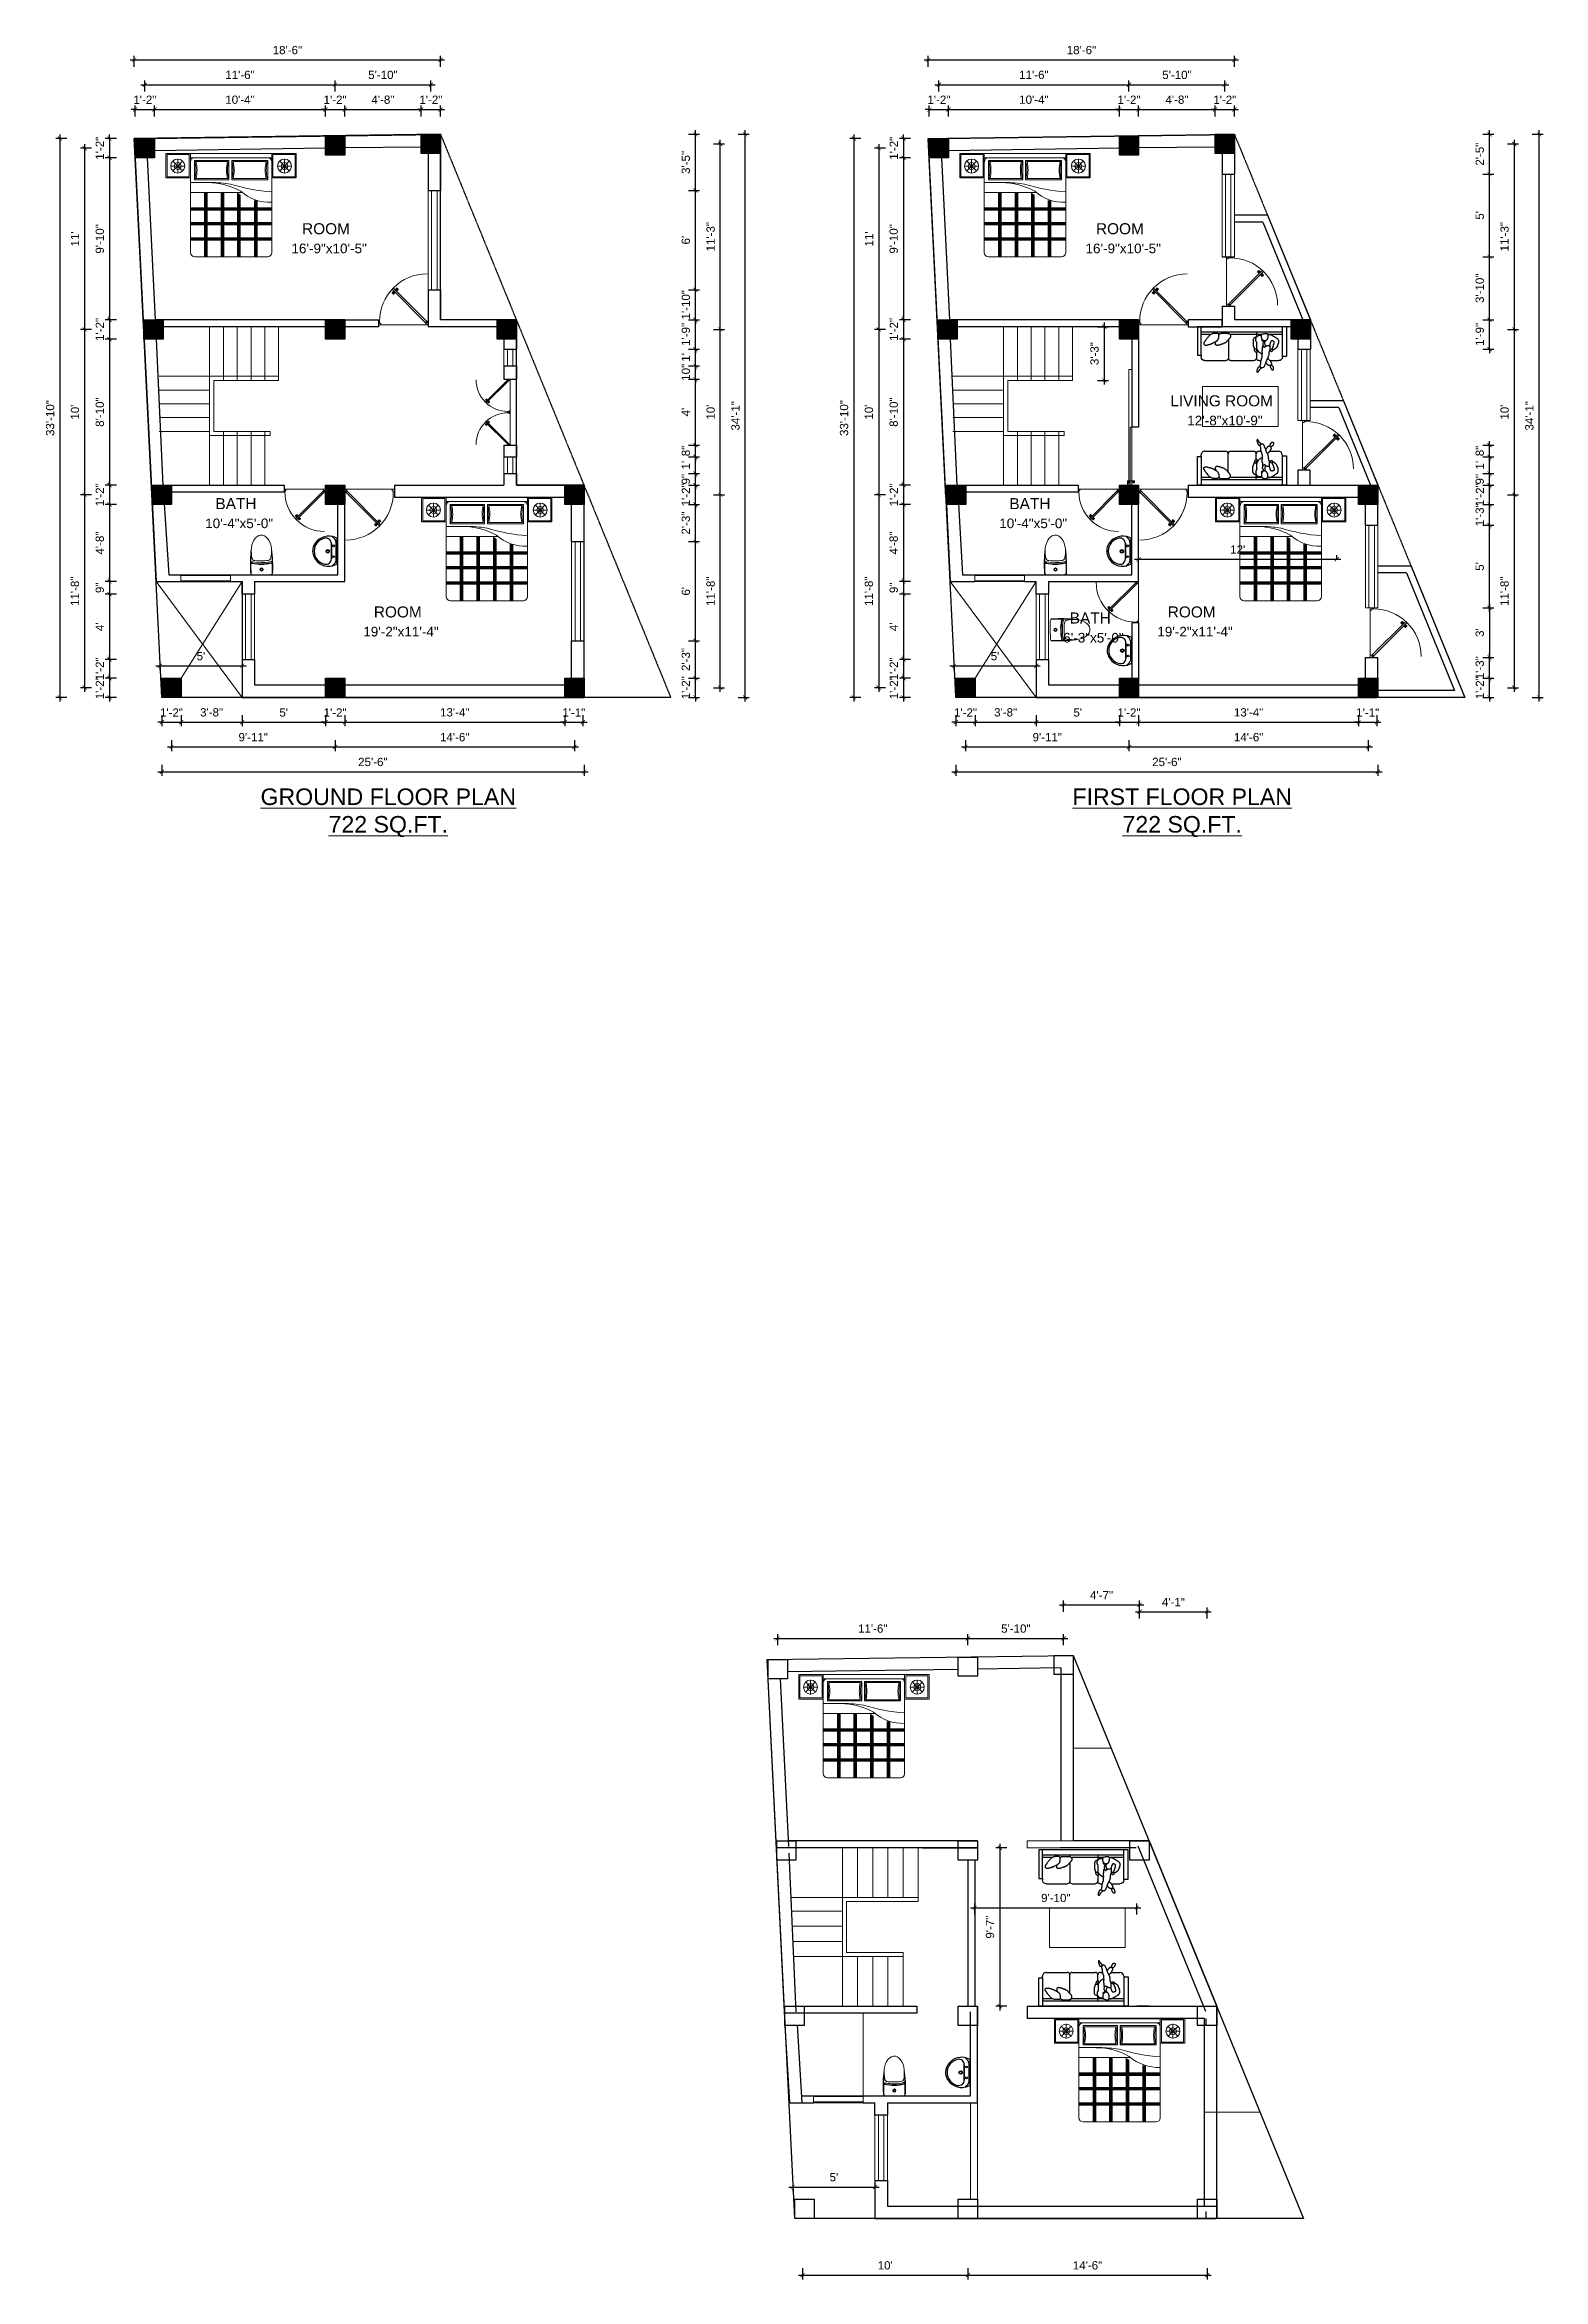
# Model space of a CAD drawing. Header units: inches. Extents: x -6683 to 26091, y -5972 to 4741.
# Drawn here: x 16401 to 17488, y -3688 to -2066 of the extents above; entities that cross this region are included whole.
import ezdxf

# ---------------------------------------------------------------- set-up
doc = ezdxf.new("R2010")
doc.units = ezdxf.units.IN
doc.header["$MEASUREMENT"] = 0
doc.linetypes.add('HIDDEN', pattern=[0.375, 0.25, -0.125])
for name, color, linetype, lineweight in [('A-FURN', 9, 'Continuous', 5), ('Dimension-0.13', 114, 'Continuous', 13), ('Door', 205, 'Continuous', 13), ('hatch-.09', 8, 'Continuous', 9), ('interior wall', 10, 'Continuous', 13), ('Label', 7, 'Continuous', 13), ('PUERTAS', 7, 'Continuous', 9), ('stair', 201, 'Continuous', 13), ('Text', 7, 'Continuous', 13), ('WALL', 12, 'Continuous', 30), ('wall2', 1, 'Continuous', 15), ('windoow', 4, 'Continuous', 5)]:
    doc.layers.add(name, color=color, linetype=linetype, lineweight=lineweight)
doc.layers.add('furniture', color=253, linetype='Continuous')
doc.styles.add('arial 1000', font='arial.ttf')
doc.styles.add('dim', font='arial.ttf', dxfattribs={"height": 7})
doc.styles.get("Standard").update_dxf_attribs({"font": 'arial.ttf'})
doc.dimstyles.new("1-8'", dxfattribs={"dimtxt": 6, "dimasz": 3, "dimexe": 3, "dimexo": 6, "dimgap": 4, "dimtad": 1, "dimdec": 0, "dimzin": 0, "dimdsep": 46, "dimlunit": 4, "dimtxsty": 'arial 1000', "dimblk": 'ARCHTICK', "dimcen": 8, "dimdle": 3, "dimclrt": 7, "dimazin": 0, "dimtfac": 1, "dimtdec": 0, "dimtix": 1, "dimtmove": 2, "dimatfit": 3, "dimfxl": 5, "dimfxlon": 1, "dimarcsym": 0})

msp = doc.modelspace()

# ---------------------------------------------------------------- texts
at = {"layer": 'Label', "color": 5, "linetype": 'ByBlock', "attachment_point": 2, "style": 'dim'}
for s, insert, char_height, width in [('ROOM', (16605, -2195.9), 8, 88.407), ('ROOM', (17181, -2195.9), 8, 88.407), ('LIVING ROOM', (17254.8, -2320.8), 8, 88.407), ('BATH', (16539.7, -2395.4), 8, 88.407), ('BATH', (17115.7, -2395.4), 8, 88.407), ('ROOM', (16657.1, -2474), 8, 88.407), ('BATH', (17159.5, -2478.4), 8, 88.407), ('ROOM', (17233.1, -2474), 8, 88.407), ('{\\LGROUND FLOOR PLAN\\P722 SQ.FT.}', (16650.2, -2606.1), 12, 504.78), ('{\\LFIRST FLOOR PLAN\\P722 SQ.FT.}', (17226.2, -2606.1), 12, 504.78)]:
    msp.add_mtext(s, dxfattribs=dict(at, insert=insert, char_height=char_height, width=width))
at = {"layer": 'Text', "char_height": 7, "width": 440.957, "attachment_point": 2}
for s, insert in [('16\'-9"x10\'-5"', (16607.3, -2210.7)), ('16\'-9"x10\'-5"', (17183.4, -2210.7)), ('12\'-8"x10\'-9"', (17257.2, -2335.6)), ('10\'-4"x5\'-0"', (16542, -2410.2)), ('10\'-4"x5\'-0"', (17118.1, -2410.2)), ('19\'-2"x11\'-4"', (16659.4, -2488.8)), ('6\'-3"x5\'-0"', (17161.8, -2493.2)), ('19\'-2"x11\'-4"', (17235.5, -2488.8))]:
    msp.add_mtext(s, dxfattribs=dict(at, insert=insert))

# ---------------------------------------------------------------- blocks, each defined once
blk = doc.blocks.new('*U26')
at = {"layer": 'furniture'}
for p, q in [((33.9, 8.7), (105.9, 8.7)), ((33.9, -15), (33.9, 8.7)), ((37.5, -15), (37.5, 8.7)), ((37.5, 4.5), (102.9, 4.5)), ((37.5, 2.6), (49.4, 2.6)), ((53.8, 2.6), (79.7, 2.6)), ((58.4, 4.5), (58.4, 0.2)), ((81, 4.5), (81, 3.2)), ((88.3, 2.6), (88.6, 2.6)), ((94.9, 2.6), (102.9, 2.6)), ((102.9, -14.3), (102.9, 8.7)), ((105.9, 8.7), (105.9, -14.3)), ((37.5, -15), (33.9, -15)), ((37.5, -15.6), (37.5, -15)), ((58.4, -12.1), (58.4, -16.6)), ((81, -1.7), (81, -16.6)), ((105.9, -14.3), (102.9, -14.3)), ((102.9, -14.3), (102.9, -15.6)), ((47.5, -18.6), (40.5, -18.6)), ((56.4, -18.6), (54.6, -18.6)), ((79, -18.6), (60.4, -18.6)), ((99.9, -18.6), (83, -18.6))]:
    blk.add_line(p, q, dxfattribs=at)
for points in [[(49.3, 2.6), (49.2, 2.6), (49, 2.6), (47.5, 2.6), (47.3, 2.5), (47.1, 2.5), (47, 2.4), (46.8, 2.3), (46.6, 2.2), (46.4, 2.2), (46.2, 2.1), (46.1, 2), (45.9, 1.9), (45.7, 1.8), (45.5, 1.7), (45.4, 1.7), (45.2, 1.5), (45, 1.4), (44.8, 1.2), (44.6, 1.1), (44.3, 1), (44.1, 0.9), (43.9, 0.7), (43.8, 0.6), (43.5, 0.5), (43.4, 0.4), (43.1, 0.2), (42.9, 0.1), (42.7, 0), (42.6, -0.2), (42.4, -0.3), (42.2, -0.4), (42, -0.5), (41.8, -0.6), (41.7, -0.8), (41.4, -0.9), (41.2, -1.1), (41.1, -1.3), (41, -1.6), (40.9, -1.8), (40.8, -2), (40.7, -2.2), (40.7, -2.4), (40.7, -4.4), (40.8, -4.6), (40.8, -4.8), (40.9, -5), (41, -5.2), (41, -5.4), (41.1, -5.6), (41.2, -5.8), (41.3, -6), (41.3, -6.2), (41.4, -6.4), (41.5, -6.6), (41.6, -6.8), (41.6, -6.9), (41.7, -7.1), (41.8, -7.5), (42, -7.7), (42.1, -7.8), (42.2, -8), (42.3, -8.2), (42.6, -8.4), (42.8, -8.5), (42.9, -8.7), (43, -8.8), (43.2, -8.9), (43.5, -9), (43.5, -9.2), (43.7, -9.3), (43.8, -9.5), (44, -9.5), (44.2, -9.6), (44.4, -9.7), (44.6, -9.7), (44.8, -9.8), (45.1, -9.8), (45.3, -9.5), (45.4, -9.4), (45.5, -9.2), (45.5, -9), (45.6, -8.8), (45.5, -8.6), (45.4, -8.4), (45.2, -8.2), (45.2, -8), (45.1, -7.8), (45, -7.6), (45, -7.4), (44.9, -7.2), (44.8, -7), (44.8, -6.9), (44.7, -6.7), (44.6, -6.5), (44.5, -6.3), (44.5, -6.1), (44.5, -5.7), (44.3, -5.5), (44.3, -5.3), (44.3, -5.2), (44.2, -5), (44.1, -4.9), (44, -4.7), (44, -4.5), (44, -4), (44, -3.8), (44.1, -3.6), (44.1, -3.4), (44.3, -3.1), (44.5, -3), (44.7, -2.9), (44.9, -2.8), (45.1, -2.7), (45.3, -2.7), (45.5, -2.6), (45.9, -2.6), (46, -2.7), (46.2, -2.7), (46.4, -2.8), (46.6, -2.9), (46.7, -3.1), (46.8, -3.3), (46.9, -3.5), (47, -3.7), (47, -3.9), (47.1, -4.1), (47.2, -4.3), (47.2, -4.5), (47.3, -4.6), (47.4, -4.8), (47.4, -5), (47.5, -5.2), (47.5, -5.4), (47.6, -5.6), (47.7, -5.9), (47.7, -9.9), (47.7, -10.1), (47.8, -10.3), (47.8, -10.5), (47.9, -10.7), (48, -10.9), (48, -11.1), (48.1, -11.3), (48.2, -11.5), (48.2, -11.7), (48.3, -11.9), (48.4, -12.1), (48.4, -12.3), (48.5, -12.5), (48.5, -12.6), (48.5, -12.8), (48.5, -14.3), (48.6, -14.6), (48.6, -14.8), (48.8, -15), (48.8, -15.2), (48.8, -15.3), (48.9, -15.5), (48.9, -15.6), (48.9, -15.8), (49, -15.9), (49.1, -16.1), (49.3, -16.4), (49.4, -16.6), (49.5, -16.8), (49.6, -17), (49.7, -17.2), (49.8, -17.4), (49.9, -17.6), (50, -17.8), (50.1, -17.9), (50.2, -18.2), (50.3, -18.4), (50.3, -18.5), (50.4, -18.7), (50.5, -18.9), (50.5, -19.1), (50.6, -19.3), (50.7, -19.5), (50.7, -19.7), (50.8, -19.9), (50.8, -20.1), (50.9, -20.3), (51, -20.5), (51, -20.7), (51.2, -21.1), (51.3, -21.3), (51.4, -21.5), (51.6, -21.9), (51.7, -22.1), (51.8, -22.3), (51.8, -22.5), (51.9, -22.7), (52, -22.9), (52, -23), (52.1, -23.2), (52.3, -23.5), (52.4, -23.7), (52.6, -23.9), (52.8, -24), (53.1, -24.2), (53.2, -24.2), (53.4, -24.3), (53.8, -24.4), (54, -24.4), (54.2, -24.5), (54.4, -24.6), (54.7, -24.8), (54.9, -24.9), (55, -25), (55.2, -25.2), (55.3, -25.4), (55.5, -25.5), (55.6, -25.7), (56, -25.9), (56.1, -26.1), (56.2, -26.3), (56.4, -26.5), (56.4, -26.7), (56.6, -26.9), (56.7, -27.1), (56.8, -27.3), (56.9, -27.5), (57, -27.6), (57.1, -27.9), (57.3, -28), (57.5, -28.1), (57.6, -28.1), (57.8, -27.9), (57.8, -27.7), (57.9, -27.5), (57.9, -26.8), (57.8, -26.6), (57.8, -26.4), (57.7, -26.2), (57.6, -26), (57.5, -25.9), (57.5, -25.7), (57.4, -25.5), (57.4, -25.3), (57.3, -25.1), (57.3, -24.9), (57.2, -24.7), (57.2, -24.6), (57.1, -24.4), (57, -24.2), (56.9, -24), (56.8, -23.8), (56.6, -23.7), (56.4, -23.6), (56.2, -23.6), (56, -23.6), (55.7, -23.4), (55.5, -23.5), (55.4, -23.6), (55.2, -23.9), (55.1, -24.2), (54.9, -24.4), (54.7, -24.6), (54.7, -24.4), (54.9, -24.2), (55, -23.9), (55.1, -23.7), (55.1, -23.6), (55.2, -23.3), (55.3, -23.1), (55.4, -23), (55.4, -22.6), (55.3, -22.4), (55.3, -22.3), (55.2, -22.1), (55.1, -21.9), (55, -21.7), (55, -21.6), (55, -21.4), (54.9, -21.3), (54.9, -19.6), (54.9, -19.4), (54.8, -19.2), (54.8, -19), (54.7, -18.8), (54.6, -18.6), (54.6, -18.5), (54.5, -18.2), (54.5, -18), (54.4, -17.8), (54.4, -17.7), (54.3, -17.5), (54.3, -17.2), (54.2, -17), (54.2, -16.8), (54, -16.6), (53.9, -16.4), (53.9, -16.2), (53.8, -16), (53.8, -15.8), (53.7, -15.6), (53.7, -15.4), (53.7, -13.8), (53.7, -13.5), (54, -13.3), (54.2, -13.1), (54.4, -13), (54.6, -12.9), (54.8, -12.8), (55, -12.6), (55.2, -12.5), (55.3, -12.5), (55.5, -12.4), (55.7, -12.2), (55.9, -12.1), (56.1, -11.9), (56.3, -11.7), (56.5, -11.5), (56.6, -11.3), (56.8, -11.1), (56.9, -10.9), (57.1, -10.7), (57.2, -10.5), (57.4, -10.3), (57.5, -10.1), (57.6, -9.9), (57.7, -9.7), (57.8, -9.5), (57.9, -9.4), (58, -9.2), (58, -8.8), (58.1, -8.6), (58.1, -4.8), (58, -4.6), (58, -4.2), (58.1, -4), (58.1, -3.9), (58.2, -3.6), (58.4, -3.4), (58.5, -3.2), (58.6, -3), (58.7, -2.9), (58.8, -2.6), (58.8, -2.4), (58.8, -0.9), (58.8, -0.7), (58.7, -0.6), (58.7, -0.4), (58.6, -0.2), (58.5, 0), (58.5, 0.2), (59.1, 0.2), (59.3, 0.1), (59.6, 0.1), (59.8, 0), (60.1, -0.2), (60.3, -0.3), (60.5, -0.6), (60.6, -0.7), (60.7, -0.9), (60.8, -1.2), (60.9, -1.3), (61, -1.5), (61.1, -1.7), (61.1, -1.9), (61.1, -6.1), (61.1, -6.2), (61, -6.5), (60.9, -6.6), (60.9, -6.8), (60.8, -7), (60.7, -7.2), (60.6, -7.4), (60.6, -7.6), (60.5, -7.8), (60.4, -8), (60.4, -8.2), (60.3, -8.4), (60.3, -8.5), (60.2, -8.7), (60.1, -8.9), (60.1, -9.1), (60, -9.2), (59.8, -9.2), (59.6, -9.2), (59.5, -9.2), (59.2, -9.2), (58.7, -9.2), (58.5, -9.3), (58.5, -9.5), (58.4, -9.7), (58.3, -9.9), (58.3, -10.1), (58.2, -10.3), (58.2, -10.5), (58.1, -10.7), (58, -10.9), (57.9, -11), (57.8, -11.3), (57.8, -11.5), (57.7, -11.7), (57.8, -11.8), (58.1, -12), (58.3, -12.1), (58.4, -12.1), (58.7, -12), (58.8, -11.8), (59.1, -11.6), (59.2, -11.5), (59.4, -11.3), (59.5, -11), (59.6, -10.9), (59.8, -10.7), (59.8, -10.5), (59.9, -10.4), (59.9, -9.4), (60.1, -9.1), (60.1, -9.1)], [(49.4, 2.7), (49.4, 2.5), (49.3, 2.3), (49.2, 2), (49.2, 0), (49.4, -0.2), (49.4, -0.5), (49.5, -0.8), (49.6, -1), (49.7, -1.3), (49.8, -1.5), (49.9, -1.5), (50, -1.8), (50.1, -1.8), (50.1, -1.9), (50.2, -2.1), (50.3, -2.2), (50.4, -2.2), (50.5, -2.3), (50.7, -2.3), (50.8, -2.4), (50.9, -2.4), (51, -2.5), (51.1, -2.5), (51.2, -2.5), (51.3, -2.6), (51.5, -2.6), (51.6, -2.6), (51.7, -2.7), (52.3, -2.7), (52.4, -2.6), (52.7, -2.5), (52.8, -2.4), (53, -2.2), (53.1, -2.2), (53.2, -2.2), (53.3, -2.1), (53.5, -2), (53.6, -1.9), (53.6, -1.8), (53.7, -1.5), (53.9, -1.3), (54, -1.1), (54.1, -0.9), (54.1, -0.6), (54.1, -0.4), (54.3, -0.2), (54.3, 1.6), (54.2, 1.8), (54.2, 2), (54.1, 2.1), (54.1, 2.2), (54, 2.4), (53.9, 2.6), (53.8, 2.6), (53.7, 2.7), (53.5, 2.9), (53.2, 3), (53, 3.1), (52.6, 3.1), (52.4, 3.1), (52.2, 3.2), (52, 3.3), (51.8, 3.4), (50, 3.4), (49.8, 3.2), (49.7, 3.2), (49.6, 3.2), (49.5, 3.1), (49.4, 2.7)], [(58.5, 0.2), (58.4, 0.2), (58.3, 0.4), (58.2, 0.6), (58.1, 0.9), (58.1, 1), (58, 1.2), (57.8, 1.3), (57.6, 1.3), (57.5, 1.4), (57.1, 1.5), (57, 1.6), (56.8, 1.7), (56.7, 1.7), (56.5, 1.7), (56.3, 1.9), (55.6, 1.9), (55.3, 1.9), (55, 2), (54.9, 2.1), (54.6, 2.1), (54.5, 2.2), (54.1, 2.2)], [(88.5, 2.3), (88.4, 2.4), (88.3, 2.6), (88.3, 2.7), (88.1, 3), (87.9, 3.1), (87.8, 3.1), (87.6, 3.3), (87.4, 3.3), (87.1, 3.3), (86.9, 3.4), (86.6, 3.5), (81.7, 3.5), (81.4, 3.4), (81.1, 3.3), (80.9, 3.2), (80.6, 3.1), (80.4, 3.1), (80.1, 3), (79.9, 2.7), (79.7, 2.7), (79.6, 2.5), (79.5, 2.3), (79.4, 2.1), (79.3, 1.8), (79.3, 0.6), (79.4, 0.4), (79.5, 0.1), (79.7, -0.2), (79.8, -0.4), (80, -0.7), (80.3, -0.9), (80.5, -1), (80.7, -1.3), (80.9, -1.5), (81.1, -1.8), (81.3, -1.9), (81.5, -2.2), (81.7, -2.5), (81.9, -2.7), (82.2, -2.9), (82.3, -3.2), (82.5, -3.4), (82.8, -3.7), (83.1, -3.9), (83.4, -4.1), (83.7, -4.2), (83.9, -4.4), (84.1, -4.6), (84.3, -4.6), (84.6, -4.8), (84.9, -4.9), (85.1, -5), (85.4, -5.1), (85.7, -5.2), (85.9, -5.2), (86.2, -5.3), (86.5, -5.4), (86.7, -5.6), (87, -5.6), (87.3, -5.7), (87.5, -5.8), (87.8, -5.9), (88.1, -6), (88.3, -6), (88.5, -6.1), (88.8, -6.1), (89.1, -6.2), (89.3, -6.2), (89.5, -6.2), (89.8, -6.3), (90.3, -6.3), (90.6, -6.2), (90.8, -6.1), (91, -6), (91.1, -5.9), (91.3, -5.8), (91.3, -5.4), (91.5, -5.2), (91.5, -4.3), (91.4, -4.2), (91.4, -4), (91.3, -3.7), (91.2, -3.6), (91.1, -3.5), (91.1, -3.4), (90.9, -3.2), (90.9, -3), (90.7, -2.7)], [(92.7, 3.2), (92.9, 3.3), (93.2, 3.3), (93.4, 3.2), (93.7, 3.1), (94, 3), (94.2, 2.9), (94.5, 2.8), (94.8, 2.7), (95, 2.6), (95.2, 2.5), (95.5, 2.4), (95.7, 2.1), (96, 1.9), (96.2, 1.9), (96.4, 1.7), (96.6, 1.4), (96.8, 1.2), (97.1, 0.7), (97.3, 0.4), (97.6, 0.2), (97.8, -0.3), (98.1, -0.5), (98.4, -0.7), (98.6, -0.9), (98.9, -1.5), (99.1, -1.7), (99.3, -2), (99.5, -2.3), (99.7, -2.6), (99.8, -2.8), (100, -3.2), (100.2, -3.4), (100.4, -3.6), (100.5, -3.8), (100.6, -4.1), (100.7, -4.2), (100.8, -4.4), (100.9, -4.6), (100.9, -5.2), (100.6, -5.5), (100.5, -5.6), (100.2, -5.8), (100, -5.8), (99.8, -5.9), (99.6, -6), (98.1, -6), (97.8, -5.9), (97.6, -5.8), (97.4, -5.8), (97, -5.6), (96.8, -5.6), (96.6, -5.5), (96.3, -5.5), (96, -5.4), (95.8, -5.3), (95.5, -5.2), (95.2, -5.2), (95, -5.2), (94.8, -5), (94.5, -4.8), (94.3, -4.8), (94, -4.7), (93.8, -4.6), (93.5, -4.6), (93.2, -4.3), (92.9, -4.2), (92.6, -4), (92.4, -3.8), (92, -3.6), (91.8, -3.6), (91.5, -3.4), (91.2, -3.3), (91, -3.1), (90.7, -3), (90.5, -2.7), (90.1, -2.5), (89.9, -2.3), (89.7, -2.1), (89.5, -1.9), (89.3, -1.6), (89.1, -1.3), (89.1, -1.1), (89, -0.9), (88.9, -0.6), (88.8, -0.3), (88.7, -0.1), (88.7, 0.1), (88.6, 0.4), (88.6, 2.7), (88.7, 2.8), (88.9, 2.9), (89.2, 3.1), (89.4, 3.2), (89.6, 3.3), (92.8, 3.3), (93, 3.3)], [(49.6, -16.7), (49.3, -17), (49.1, -17.1), (49, -17.2), (48.7, -17.3), (48.6, -17.5), (48.3, -17.7), (48, -17.9), (47.8, -18.1), (47.7, -18.3), (47.6, -18.5), (47.5, -18.6), (47.3, -18.8), (47.1, -19.3), (47, -19.5), (46.9, -19.6), (46.7, -19.8), (46.7, -20), (46.5, -20.2), (46.4, -20.5), (46.3, -20.7), (46.2, -21), (46.2, -21.2), (46.3, -21.3), (46.3, -21.5), (46.5, -21.6), (46.5, -21.7), (46.5, -22), (46.6, -22.1), (46.7, -22.2), (46.8, -22.3), (47, -22.7), (47.1, -22.9), (47.1, -23), (47.2, -23.3), (47.2, -23.7), (47.1, -24), (47, -24.2), (46.8, -24.5), (46.8, -24.7), (46.7, -24.8), (46.6, -25), (46.5, -25.2), (46.2, -25.5), (46.2, -25.7), (46.1, -25.7), (46, -25.8), (45.8, -25.8), (45.7, -25.9), (45.4, -26), (45.3, -26), (45.1, -26), (44.8, -26), (44.7, -26), (44.7, -25.7), (44.5, -25.6), (44.5, -25.3), (44.5, -24.6), (44.5, -24.3), (44.7, -24.2), (44.7, -23.9), (44.8, -23.7), (44.9, -23.5), (45, -23.3), (45.2, -23), (45.4, -22.7), (45.5, -22.7), (45.8, -22.5), (46, -22.4), (46.7, -22.4), (46.8, -22.5), (46.9, -22.5), (47.2, -22.5), (47.3, -22.6), (47.8, -22.6), (47.9, -22.5), (48.1, -22.5), (48.3, -22.5), (48.7, -22.3), (48.9, -22.2), (49.2, -22.2), (49.3, -22), (49.6, -21.8), (49.7, -21.7), (49.8, -21.4), (49.9, -21.2), (50, -21.1), (50.2, -20.9), (50.2, -20.8), (50.3, -20.6), (50.3, -20.5), (50.5, -20.5), (50.5, -20.4), (50.7, -20.4), (50.7, -20.3), (50.8, -20.1)], [(45.6, -8.8), (45.8, -9), (46, -9.3), (46.2, -9.4), (46.3, -9.4), (46.5, -9.5), (46.6, -9.6), (46.7, -9.6), (46.9, -9.7), (47, -9.8), (47, -9.9), (47.1, -10), (47.2, -10.3), (47.2, -10.6), (47, -10.7), (46.9, -10.8), (46.7, -10.9), (46.5, -11), (46.2, -11.1), (46, -11.1), (45.7, -11), (45.6, -10.8), (45.5, -10.7), (45.3, -10.6), (45.3, -10.5), (45.2, -10.3), (45, -10.2), (45, -10.1), (45.1, -9.8)], [(51.1, -7.2), (51, -7.1), (51, -7), (50.7, -7), (50.5, -6.9), (50.3, -6.7), (50, -6.6), (49.9, -6.6), (49.7, -6.5), (49.5, -6.5), (49.2, -6.5), (49, -6.5), (48.2, -6.5), (48.1, -6.6), (48, -6.6), (47.8, -6.7), (47.7, -6.8), (47.7, -6.9)], [(53.9, -1.2), (54, -1.6), (54, -2.3), (53.9, -2.4), (53.6, -2.6), (53.5, -2.6), (53.4, -2.6), (53.1, -2.8), (52.9, -2.9), (52.8, -2.9), (52.6, -3), (52.3, -3), (52.3, -3.1), (52.5, -3.3), (52.6, -3.6), (52.8, -3.8), (52.8, -4), (53, -4.3), (53.1, -4.5), (53.1, -4.6), (53.2, -4.8), (53.3, -5), (53.3, -5.8), (53.2, -6.1), (53.1, -6.3), (53, -6.6), (52.9, -6.8), (52.9, -7.1), (52.8, -7.3), (52.6, -7.5), (52.3, -7.6), (52.1, -7.6), (52, -7.8), (51.8, -7.8), (51.6, -7.9), (51.5, -7.6), (51.4, -7.5), (51.3, -7.2), (51.2, -7), (51.1, -6.8), (51.1, -6.3), (51.2, -6), (51.3, -5.8), (51.4, -5.5), (51.5, -5.1), (51.6, -5), (51.6, -3.9), (51.6, -3.6), (51.6, -3.5), (51.6, -3.3), (51.5, -3.2), (51.4, -3.2), (51.3, -3.1), (51.2, -3), (51.1, -3), (51, -2.9), (51, -2.8), (50.8, -2.6), (50.8, -2.4)], [(53.7, -13.3), (53.6, -13.2), (53.6, -12.9), (53.6, -12.5), (53.6, -12.3), (53.8, -12.1), (53.8, -9.9), (53.6, -9.8), (53.6, -9.5), (53.5, -9.3), (53.5, -7.7), (53.4, -7.5), (53.3, -7.4), (53.3, -7.2), (53.2, -7.1), (53.2, -6.9), (53, -6.9), (53, -6.9)]]:
    blk.add_lwpolyline(points, dxfattribs=at)
for centre, radius, start, end in [((40.5, -15.6), 3, 180, 270), ((56.4, -16.6), 2, 270, 0), ((60.4, -16.6), 2, 180, 270), ((79, -16.6), 2, 270, 0), ((83, -16.6), 2, 180, 270), ((99.9, -15.6), 3, 270, 0)]:
    blk.add_arc(centre, radius, start, end, dxfattribs=at)
blk = doc.blocks.new('_ArchTick')
at = {"color": 0, "const_width": 0.15}
blk.add_lwpolyline([(-0.5, -0.5), (0.5, 0.5)], dxfattribs=at)
blk = doc.blocks.new('*D70')
at = {"layer": 'Defpoints', "color": 0, "transparency": 16777216}
for p in [(17070.7, -3643.8), (17244.3, -3643.8), (17244.3, -3685)]:
    blk.add_point(p, dxfattribs=at)
at = {"layer": 'WALL', "color": 0, "lineweight": -2, "transparency": 16777216}
for p, q in [((17070.7, -3680), (17070.7, -3688)), ((17244.3, -3680), (17244.3, -3688)), ((17067.7, -3685), (17247.3, -3685))]:
    blk.add_line(p, q, dxfattribs=at)
at = {"layer": 'WALL', "color": 0, "lineweight": -2, "transparency": 16777216, "xscale": 3, "yscale": 3, "zscale": 3, "rotation": 180}
blk.add_blockref('_ArchTick', (17070.7, -3685), dxfattribs=at)
at = {"layer": 'WALL', "color": 0, "lineweight": -2, "transparency": 16777216, "xscale": 3, "yscale": 3, "zscale": 3}
blk.add_blockref('_ArchTick', (17244.3, -3685), dxfattribs=at)
at = {"layer": 'WALL', "color": 7, "transparency": 16777216, "insert": (17157.5, -3677.9), "char_height": 6, "attachment_point": 5, "style": 'arial 1000'}
blk.add_mtext('14\'-6"', dxfattribs=at)
blk = doc.blocks.new('*D71')
at = {"layer": 'Defpoints', "color": 0, "transparency": 16777216}
for p in [(17195.3, -3198.5), (17140.2, -3235.2), (17195.3, -3369.8)]:
    blk.add_point(p, dxfattribs=at)
at = {"layer": 'wall2', "color": 0, "lineweight": -2, "transparency": 16777216}
for p, q in [((17137.2, -3198.5), (17198.3, -3198.5)), ((17140.2, -3203.5), (17140.2, -3195.5)), ((17195.3, -3203.5), (17195.3, -3195.5))]:
    blk.add_line(p, q, dxfattribs=at)
at = {"layer": 'wall2', "color": 0, "lineweight": -2, "transparency": 16777216, "xscale": 3, "yscale": 3, "zscale": 3, "rotation": 180}
blk.add_blockref('_ArchTick', (17140.2, -3198.5), dxfattribs=at)
at = {"layer": 'wall2', "color": 0, "lineweight": -2, "transparency": 16777216, "xscale": 3, "yscale": 3, "zscale": 3}
blk.add_blockref('_ArchTick', (17195.3, -3198.5), dxfattribs=at)
at = {"layer": 'wall2', "color": 7, "transparency": 16777216, "insert": (17167.7, -3191.5), "char_height": 6, "attachment_point": 5, "style": 'arial 1000'}
blk.add_mtext('4\'-7"', dxfattribs=at)
blk = doc.blocks.new('*D72')
at = {"layer": 'Defpoints', "color": 0, "transparency": 16777216}
for p in [(17244.3, -3203.5), (17195.3, -3369.8), (17244.3, -3489.8)]:
    blk.add_point(p, dxfattribs=at)
at = {"layer": 'wall2', "color": 0, "lineweight": -2, "transparency": 16777216}
for p, q in [((17192.3, -3203.5), (17247.3, -3203.5)), ((17195.3, -3208.5), (17195.3, -3200.5)), ((17244.3, -3208.5), (17244.3, -3200.5))]:
    blk.add_line(p, q, dxfattribs=at)
at = {"layer": 'wall2', "color": 0, "lineweight": -2, "transparency": 16777216, "xscale": 3, "yscale": 3, "zscale": 3, "rotation": 180}
blk.add_blockref('_ArchTick', (17195.3, -3203.5), dxfattribs=at)
at = {"layer": 'wall2', "color": 0, "lineweight": -2, "transparency": 16777216, "xscale": 3, "yscale": 3, "zscale": 3}
blk.add_blockref('_ArchTick', (17244.3, -3203.5), dxfattribs=at)
at = {"layer": 'wall2', "color": 7, "transparency": 16777216, "insert": (17219.8, -3196.5), "char_height": 6, "attachment_point": 5, "style": 'arial 1000'}
blk.add_mtext('4\'-1"', dxfattribs=at)
blk = doc.blocks.new('*D68')
at = {"layer": 'Defpoints', "color": 0, "transparency": 16777216}
for p in [(16943.7, -3616.3), (17003.3, -3616.3), (17003.3, -3621)]:
    blk.add_point(p, dxfattribs=at)
at = {"layer": 'wall2', "color": 0, "lineweight": -2, "transparency": 16777216}
for p, q in [((16940.7, -3621), (17006.3, -3621)), ((16943.7, -3621), (16943.7, -3624)), ((17003.3, -3621), (17003.3, -3624))]:
    blk.add_line(p, q, dxfattribs=at)
at = {"layer": 'wall2', "color": 0, "lineweight": -2, "transparency": 16777216, "xscale": 3, "yscale": 3, "zscale": 3, "rotation": 180}
blk.add_blockref('_ArchTick', (16943.7, -3621), dxfattribs=at)
at = {"layer": 'wall2', "color": 0, "lineweight": -2, "transparency": 16777216, "xscale": 3, "yscale": 3, "zscale": 3}
blk.add_blockref('_ArchTick', (17003.3, -3621), dxfattribs=at)
at = {"layer": 'wall2', "color": 7, "transparency": 16777216, "insert": (16973.5, -3613.9), "char_height": 6, "attachment_point": 5, "style": 'arial 1000'}
blk.add_mtext("5'", dxfattribs=at)
blk = doc.blocks.new('*D73')
at = {"layer": 'Defpoints', "color": 0, "transparency": 16777216}
for p in [(17070.7, -3222.9), (16932.8, -3238.3), (17070.7, -3369.8)]:
    blk.add_point(p, dxfattribs=at)
at = {"layer": 'wall2', "color": 0, "lineweight": -2, "transparency": 16777216}
for p, q in [((16929.8, -3222.9), (17073.7, -3222.9)), ((16932.8, -3227.9), (16932.8, -3219.9)), ((17070.7, -3227.9), (17070.7, -3219.9))]:
    blk.add_line(p, q, dxfattribs=at)
at = {"layer": 'wall2', "color": 0, "lineweight": -2, "transparency": 16777216, "xscale": 3, "yscale": 3, "zscale": 3, "rotation": 180}
blk.add_blockref('_ArchTick', (16932.8, -3222.9), dxfattribs=at)
at = {"layer": 'wall2', "color": 0, "lineweight": -2, "transparency": 16777216, "xscale": 3, "yscale": 3, "zscale": 3}
blk.add_blockref('_ArchTick', (17070.7, -3222.9), dxfattribs=at)
at = {"layer": 'wall2', "color": 7, "transparency": 16777216, "insert": (17001.7, -3215.8), "char_height": 6, "attachment_point": 5, "style": 'arial 1000'}
blk.add_mtext('11\'-6"', dxfattribs=at)
blk = doc.blocks.new('*D74')
at = {"layer": 'Defpoints', "color": 0, "transparency": 16777216}
for p in [(17140.2, -3222.9), (17140.2, -3235.2), (17070.7, -3369.8)]:
    blk.add_point(p, dxfattribs=at)
at = {"layer": 'wall2', "color": 0, "lineweight": -2, "transparency": 16777216}
for p, q in [((17067.7, -3222.9), (17143.2, -3222.9)), ((17070.7, -3227.9), (17070.7, -3219.9)), ((17140.2, -3227.9), (17140.2, -3219.9))]:
    blk.add_line(p, q, dxfattribs=at)
at = {"layer": 'wall2', "color": 0, "lineweight": -2, "transparency": 16777216, "xscale": 3, "yscale": 3, "zscale": 3, "rotation": 180}
blk.add_blockref('_ArchTick', (17070.7, -3222.9), dxfattribs=at)
at = {"layer": 'wall2', "color": 0, "lineweight": -2, "transparency": 16777216, "xscale": 3, "yscale": 3, "zscale": 3}
blk.add_blockref('_ArchTick', (17140.2, -3222.9), dxfattribs=at)
at = {"layer": 'wall2', "color": 7, "transparency": 16777216, "insert": (17105.5, -3215.8), "char_height": 6, "attachment_point": 5, "style": 'arial 1000'}
blk.add_mtext('5\'-10"', dxfattribs=at)
blk = doc.blocks.new('*D69')
at = {"layer": 'Defpoints', "color": 0, "transparency": 16777216}
for p in [(16950.7, -3643.8), (17070.7, -3643.8), (17070.7, -3685)]:
    blk.add_point(p, dxfattribs=at)
at = {"layer": 'wall2', "color": 0, "lineweight": -2, "transparency": 16777216}
for p, q in [((16950.7, -3680), (16950.7, -3688)), ((17070.7, -3680), (17070.7, -3688)), ((16947.7, -3685), (17073.7, -3685))]:
    blk.add_line(p, q, dxfattribs=at)
at = {"layer": 'wall2', "color": 0, "lineweight": -2, "transparency": 16777216, "xscale": 3, "yscale": 3, "zscale": 3, "rotation": 180}
blk.add_blockref('_ArchTick', (16950.7, -3685), dxfattribs=at)
at = {"layer": 'wall2', "color": 0, "lineweight": -2, "transparency": 16777216, "xscale": 3, "yscale": 3, "zscale": 3}
blk.add_blockref('_ArchTick', (17070.7, -3685), dxfattribs=at)
at = {"layer": 'wall2', "color": 7, "transparency": 16777216, "insert": (17010.7, -3677.9), "char_height": 6, "attachment_point": 5, "style": 'arial 1000'}
blk.add_mtext("10'", dxfattribs=at)
blk = doc.blocks.new('A$C3AED30AC')
at = {"layer": 'A-FURN', "color": 147, "linetype": 'ByBlock'}
for p, q in [((0, 1532), (0, 1982)), ((0, 1982), (450, 1982)), ((450, 1982), (1950, 1982)), ((450, 1982), (450, 1532)), ((450, 1906), (450, 1982)), ((450, 1906), (1950, 1906)), ((450, 155), (450, 1830)), ((1950, 1982), (1950, 1532)), ((2400, 1982), (1950, 1982)), ((1950, 1830), (1950, 159)), ((2400, 1532), (2400, 1982)), ((450, 1532), (0, 1532)), ((1950, 1532), (2400, 1532)), ((1870, 79), (526, 79))]:
    blk.add_line(p, q, dxfattribs=at)
at = {"layer": 'A-FURN', "color": 8}
for p, q in [((20, 1552), (20, 1962)), ((20, 1962), (430, 1962)), ((430, 1962), (430, 1552)), ((1970, 1962), (1970, 1552)), ((2380, 1962), (1970, 1962)), ((2380, 1552), (2380, 1962)), ((430, 1552), (20, 1552)), ((1970, 1552), (2380, 1552))]:
    blk.add_line(p, q, dxfattribs=at)
at = {"layer": 'A-FURN', "color": 5, "linetype": 'ByBlock'}
for p, q in [((216, 1752), (82, 1752)), ((216, 1752), (121, 1847)), ((216, 1752), (121, 1657)), ((216, 1752), (216, 1887)), ((216, 1752), (311, 1847)), ((216, 1752), (216, 1752)), ((216, 1752), (216, 1752)), ((216, 1752), (216, 1752)), ((216, 1752), (350, 1752)), ((216, 1752), (216, 1618)), ((216, 1752), (311, 1657)), ((526, 1855), (526, 1500)), ((1189, 1855), (526, 1855)), ((1189, 1500), (1189, 1855)), ((1873, 1855), (1240, 1855)), ((1240, 1855), (1240, 1500)), ((1873, 1500), (1873, 1855)), ((2184, 1752), (2049, 1752)), ((2184, 1752), (2089, 1847)), ((2184, 1752), (2089, 1657)), ((2184, 1752), (2184, 1887)), ((2184, 1752), (2279, 1847)), ((2184, 1752), (2318, 1752)), ((2184, 1752), (2184, 1752)), ((2184, 1752), (2184, 1752)), ((2184, 1752), (2184, 1752)), ((2184, 1752), (2279, 1657)), ((2184, 1752), (2184, 1618)), ((526, 1500), (1189, 1500)), ((996, 1264), (1950, 1264)), ((1240, 1500), (1873, 1500)), ((1574, 1449), (1950, 1449))]:
    blk.add_line(p, q, dxfattribs=at)
at = {"layer": 'A-FURN', "color": 9}
for p, q in [((1163, 1835), (552, 1835)), ((1847, 1835), (1266, 1835)), ((552, 1520), (1163, 1520)), ((1266, 1520), (1847, 1520))]:
    blk.add_line(p, q, dxfattribs=at)
at = {"layer": 'A-FURN', "color": 8, "linetype": 'Continuous'}
for p, q in [((1054, 1237), (1054, 79)), ((1067, 1245), (1067, 79)), ((1079, 1253), (1079, 79)), ((1335, 1264), (1335, 79)), ((1347, 1264), (1347, 79)), ((1359, 1264), (1359, 79)), ((1372, 1264), (1372, 79)), ((1384, 1264), (1384, 79)), ((1640, 1264), (1640, 79)), ((1652, 1264), (1652, 79)), ((1664, 1264), (1664, 79)), ((1677, 1264), (1677, 79)), ((1689, 1264), (1689, 79)), ((450, 983), (1950, 983)), ((450, 971), (1950, 971)), ((450, 959), (1950, 959)), ((450, 950), (1950, 950)), ((450, 938), (1950, 938)), ((722, 1115), (722, 79)), ((734, 1115), (734, 79)), ((746, 1115), (746, 79)), ((759, 1117), (759, 79)), ((771, 1120), (771, 79)), ((1030, 1223), (1030, 79)), ((1042, 1230), (1042, 79)), ((450, 713), (1950, 713)), ((450, 701), (1950, 701)), ((450, 689), (1950, 689)), ((450, 680), (1950, 680)), ((450, 668), (1950, 668)), ((450, 431), (1950, 431)), ((450, 419), (1950, 419)), ((450, 407), (1950, 407)), ((450, 398), (1950, 398)), ((450, 386), (1950, 386))]:
    blk.add_line(p, q, dxfattribs=at)
at = {"layer": 'A-FURN', "color": 5, "linetype": 'ByBlock'}
for centre, radius in [((216, 1752), 129), ((216, 1752), 62.8), ((2184, 1752), 129), ((2184, 1752), 62.8)]:
    blk.add_circle(centre, radius, dxfattribs=at)
at = {"layer": 'A-FURN', "color": 147, "linetype": 'ByBlock'}
for centre, radius, start, end in [((526, 1830), 76.2, 90, 180), ((1873, 1830), 76.2, 0, 90), ((526, 155), 76.2, 180, 270), ((1870, 159), 80, 270, 0)]:
    blk.add_arc(centre, radius, start, end, dxfattribs=at)
at = {"layer": 'A-FURN', "color": 5, "linetype": 'ByBlock'}
for centre, radius, start, end in [((-83, 1677), 635, 343.7398, 16.2602), ((1799, 1677), 635, 163.7398, 196.2602), ((630, 1677), 635, 343.7398, 16.2602), ((2483, 1677), 635, 163.7398, 196.2602), ((194, 4689), 3422, 274.2889, 287.25), ((485, 1886), 803, 267.4969, 311.9132), ((1639, 177), 1271, 90.3564, 119.0389), ((1573, -870), 2319, 89.9801, 99.0312)]:
    blk.add_arc(centre, radius, start, end, dxfattribs=at)
at = {"layer": 'A-FURN', "color": 9}
for centre, start, end in [((-83, 1677), 346.0594, 13.9406), ((1799, 1677), 166.0594, 193.9406), ((630, 1677), 346.0594, 13.9406), ((2483, 1677), 166.0594, 193.9406)]:
    blk.add_arc(centre, 655, start, end, dxfattribs=at)
blk = doc.blocks.new('A$C2BC6131C')
at = {"layer": 'A-FURN', "color": 8}
for p in [(0, 164), (0, -164)]:
    blk.add_line(p, (0, 0), dxfattribs=at)
for radius in [29.6, 16.1]:
    blk.add_circle((96, 0), radius, dxfattribs=at)
for centre, radius, start, end in [((40, 164), 40, 92.5999, 180), ((197, -4116), 4312, 86.3006, 92.4712), ((155, -2371), 2577, 82.8664, 92.5999), ((793, 24), 602, 165.6185, 182.2533), ((193, 178), 18.2, 343.3813, 66.4724), ((202, 176), 18.8, 342.3593, 95.9315), ((793, 24), 592, 165.6185, 182.2533), ((774, 24), 552, 165.6185, 182.4575), ((218, 172), 24.1, 332.2033, 71.9404), ((1633, -8), 1378, 174.6079, 179.6591), ((1633, 8), 1378, 180.3409, 185.3921), ((321, 116), 60, 100.4701, 174.6079), ((468, -913), 1100, 89.6519, 98.297), ((40, -164), 40, 180, 267.4001), ((197, 4116), 4312, 267.5288, 273.6994), ((155, 2371), 2577, 267.4001, 277.1336), ((793, -24), 602, 177.7467, 194.3815), ((202, -176), 18.8, 264.0685, 17.6407), ((193, -178), 18.2, 293.5276, 16.6187), ((793, -24), 592, 177.7467, 194.3815), ((774, -24), 552, 177.5425, 194.3815), ((218, -172), 24.1, 288.0596, 27.7967), ((321, -116), 60, 185.3921, 259.5299), ((468, 913), 1100, 261.703, 270.3481)]:
    blk.add_arc(centre, radius, start, end, dxfattribs=at)
blk.add_ellipse((441, 0), major_axis=(-289, 0), ratio=0.648116, start_param=1.570796, end_param=4.592942, dxfattribs=at)
blk = doc.blocks.new('A$C2C8E2855')
at = {"color": 3}
for p, q in [((77, -154), (19, -208)), ((50, -118), (20, -196)), ((530, -118), (50, -118)), ((52, -118), (529, -118)), ((111, -140), (471, -140)), ((149, -223), (431, -223)), ((431, -223), (149, -223)), ((507, -155), (563, -213)), ((530, -118), (560, -196))]:
    blk.add_line(p, q, dxfattribs=at)
for centre, radius in [((191, -183), 16.3), ((292, -290), 31.6), ((292, -290), 23), ((391, -183), 16.3)]:
    blk.add_circle(centre, radius, dxfattribs=at)
for centre, radius, start, end in [((318, -270), 307, 166.1751, 244.7296), ((149, -323), 100, 90, 190.5602), ((290, -297), 243, 190.5602, 349.4398), ((111, -190), 50, 90, 133.181), ((261, -270), 307, 297.0639, 13.8249), ((431, -323), 100, 349.4398, 90), ((471, -190), 50, 44.5607, 90), ((290, -319), 250, 245.8071, 296.4628), ((318, -270), 307, 266.589, 266.5936)]:
    blk.add_arc(centre, radius, start, end, dxfattribs=at)
at = {"color": 3, "width": 0.8, "flags": 9}
for tag in ['XSIZE', 'YSIZE']:
    blk.add_attdef(tag, (290, -118), '', height=0.5, dxfattribs=at)
blk = doc.blocks.new('*D75')
at = {"layer": 'Defpoints', "color": 0, "transparency": 16777216}
for p in [(17193.3, -3418.3), (17075.7, -3436.8), (17193.3, -3436.8)]:
    blk.add_point(p, dxfattribs=at)
at = {"layer": 'wall2', "color": 0, "lineweight": -2, "transparency": 16777216}
for p, q in [((17072.7, -3418.3), (17196.3, -3418.3)), ((17075.7, -3423.3), (17075.7, -3415.3)), ((17193.3, -3423.3), (17193.3, -3415.3))]:
    blk.add_line(p, q, dxfattribs=at)
at = {"layer": 'wall2', "color": 0, "lineweight": -2, "transparency": 16777216, "xscale": 3, "yscale": 3, "zscale": 3, "rotation": 180}
blk.add_blockref('_ArchTick', (17075.7, -3418.3), dxfattribs=at)
at = {"layer": 'wall2', "color": 0, "lineweight": -2, "transparency": 16777216, "xscale": 3, "yscale": 3, "zscale": 3}
blk.add_blockref('_ArchTick', (17193.3, -3418.3), dxfattribs=at)
at = {"layer": 'wall2', "color": 7, "transparency": 16777216, "insert": (17134.5, -3411.3), "char_height": 6, "attachment_point": 5, "style": 'arial 1000'}
blk.add_mtext('9\'-10"', dxfattribs=at)
blk = doc.blocks.new('*D76')
at = {"layer": 'Defpoints', "color": 0, "transparency": 16777216}
for p in [(17113.7, -3374.9), (17093.9, -3489.8), (17113.7, -3489.8)]:
    blk.add_point(p, dxfattribs=at)
at = {"layer": 'wall2', "color": 0, "lineweight": -2, "transparency": 16777216}
for p, q in [((17093.9, -3371.9), (17093.9, -3492.8)), ((17098.9, -3374.9), (17090.9, -3374.9)), ((17098.9, -3489.8), (17090.9, -3489.8))]:
    blk.add_line(p, q, dxfattribs=at)
at = {"layer": 'wall2', "color": 0, "lineweight": -2, "transparency": 16777216, "xscale": 3, "yscale": 3, "zscale": 3}
for p, rotation in [((17093.9, -3374.9), 90), ((17093.9, -3489.8), 270)]:
    blk.add_blockref('_ArchTick', p, dxfattribs=dict(at, rotation=rotation))
at = {"layer": 'wall2', "color": 7, "transparency": 16777216, "insert": (17086.8, -3432.4), "char_height": 6, "attachment_point": 5, "rotation": 90, "style": 'arial 1000'}
blk.add_mtext('9\'-7"', dxfattribs=at)
blk = doc.blocks.new('*D55')
at = {"layer": 'Defpoints', "color": 0, "transparency": 16777216}
for p in [(16484.5, -2512.5), (16544.1, -2512.5), (16544.1, -2517.1)]:
    blk.add_point(p, dxfattribs=at)
at = {"layer": 'wall2', "color": 0, "lineweight": -2, "transparency": 16777216}
for p, q in [((16481.5, -2517.1), (16547.1, -2517.1)), ((16484.5, -2517.1), (16484.5, -2520.1)), ((16544.1, -2517.1), (16544.1, -2520.1))]:
    blk.add_line(p, q, dxfattribs=at)
at = {"layer": 'wall2', "color": 0, "lineweight": -2, "transparency": 16777216, "xscale": 3, "yscale": 3, "zscale": 3, "rotation": 180}
blk.add_blockref('_ArchTick', (16484.5, -2517.1), dxfattribs=at)
at = {"layer": 'wall2', "color": 0, "lineweight": -2, "transparency": 16777216, "xscale": 3, "yscale": 3, "zscale": 3}
blk.add_blockref('_ArchTick', (16544.1, -2517.1), dxfattribs=at)
at = {"layer": 'wall2', "color": 7, "transparency": 16777216, "insert": (16514.3, -2510.1), "char_height": 6, "attachment_point": 5, "style": 'arial 1000'}
blk.add_mtext("5'", dxfattribs=at)
blk = doc.blocks.new('2ft6in')
at = {"layer": 'PUERTAS', "color": 2}
for p, q in [((0.8, 2.1), (21, 22.3)), ((21.7, 21.6), (1.5, 1.4)), ((18.3, 21.8), (18.3, 21.8)), ((21.7, 21.6), (21, 22.3)), ((21.2, 18.9), (21.2, 18.9)), ((0, 2), (0, 0)), ((0.6, 2), (0, 2)), ((1.3, 0), (0, 0)), ((0.6, 1.3), (0.6, 2)), ((0.7, 1.3), (0.6, 1.3)), ((0.7, 1.3), (0.7, 2)), ((0.7, 1), (0.7, 1.3)), ((1.3, 1), (0.7, 1)), ((1.4, 1.6), (0.8, 2.1)), ((1.3, 1.5), (0.8, 2.1)), ((1.4, 1.6), (1.3, 1.5)), ((1.5, 1.4), (1.3, 1.5)), ((1.3, 0), (1.3, 1)), ((28.7, 0), (28.7, 1)), ((28.7, 1), (29.3, 1)), ((28.7, 0), (30, 0)), ((29.3, 1), (29.3, 2)), ((29.3, 2), (30, 2)), ((30, 0), (30, 2))]:
    blk.add_line(p, q, dxfattribs=at)
at = {"layer": 'PUERTAS', "color": 8}
for p, q in [((18.8, 20.8), (18, 21.4)), ((18.9, 20.8), (18.1, 21.5)), ((19, 20.9), (18.2, 21.6)), ((18.4, 21.9), (18.3, 21.8)), ((19.1, 21), (18.3, 21.7)), ((18.4, 21.9), (18.6, 22)), ((18.6, 22), (18.6, 22)), ((19.3, 21.3), (18.6, 22)), ((19.4, 21.4), (18.8, 22.1)), ((19.6, 21.5), (18.9, 22.3)), ((19.5, 21.5), (18.9, 22.3)), ((18.9, 20.3), (19.2, 20.7)), ((19.1, 20.8), (19, 20.9)), ((19.2, 20.9), (19.1, 21)), ((19.1, 20.8), (19.1, 20.9)), ((19.1, 20.4), (19.3, 20.8)), ((19.3, 20.9), (19.2, 21)), ((19.4, 21.1), (19.3, 21.2)), ((19.3, 20.6), (19.3, 20.8)), ((19.5, 21.2), (19.4, 21.3)), ((19.5, 21.2), (19.4, 21.3)), ((19.5, 21.1), (19.4, 21.2)), ((19.4, 20.8), (19.4, 20.9)), ((19.6, 20.9), (19.4, 20.9)), ((19.7, 21.1), (19.5, 21)), ((20.1, 21.4), (19.6, 21.1)), ((19.9, 21.2), (19.6, 21.1)), ((19.7, 19.5), (20.1, 19.8)), ((19.9, 19.7), (20.2, 19.8)), ((20.1, 19.9), (20.3, 19.9)), ((20.2, 20), (20.3, 20)), ((20.2, 19.7), (20.3, 19.6)), ((20.2, 19.7), (20.3, 19.6)), ((20.2, 19.4), (20.9, 18.7)), ((20.2, 19.4), (20.8, 18.6)), ((20.3, 20.1), (20.4, 20)), ((20.3, 19.8), (20.4, 19.7)), ((20.3, 19.5), (21, 18.8)), ((20.5, 20.3), (20.4, 20.1)), ((20.4, 19.8), (20.4, 19.7)), ((20.7, 20.5), (20.5, 20.2)), ((20.5, 20), (20.6, 19.9)), ((20.5, 19.6), (21.1, 18.9)), ((20.8, 20.6), (20.6, 20.2)), ((20.6, 20.1), (20.7, 20)), ((20.6, 20.1), (20.7, 20)), ((20.6, 20), (20.7, 20)), ((20.7, 19.9), (21.4, 19.2)), ((20.8, 20), (21.6, 19.3)), ((20.9, 20.1), (21.7, 19.5)), ((21, 20.1), (21.7, 19.5)), ((21.3, 19), (21.2, 18.9)), ((21.3, 19), (21.4, 19.1)), ((21.4, 19.2), (21.4, 19.1)), ((0, 0), (30, 0))]:
    blk.add_line(p, q, dxfattribs=at)
at = {"layer": 'PUERTAS', "color": 1}
for p, q in [((18.1, 21.5), (18.5, 21.9)), ((18.1, 21.4), (18.5, 21.9)), ((18.1, 21.5), (18.1, 21.5)), ((18.7, 20.8), (18.1, 21.3)), ((18.9, 22.3), (18.5, 21.9)), ((18.8, 22.2), (18.5, 21.9)), ((18.8, 22.2), (18.8, 22.2)), ((18.8, 20.8), (19.2, 21.2)), ((18.8, 20.2), (19.1, 20.6)), ((18.9, 20.1), (18.8, 20.1)), ((18.9, 20.9), (18.9, 20.9)), ((19.5, 21.6), (19, 22.3)), ((19, 20.9), (19.2, 21.1)), ((19.1, 20.8), (19, 20.9)), ((19.1, 20.8), (19.3, 21)), ((19.1, 20.7), (19.1, 20.7)), ((19.1, 20.6), (19.1, 20.6)), ((19.5, 21.5), (19.2, 21.2)), ((19.5, 21.3), (19.2, 21.1)), ((19.5, 21.2), (19.3, 21)), ((19.4, 21.4), (19.5, 21.4)), ((19.5, 21.2), (19.4, 21.3)), ((19.5, 19.4), (19.5, 19.4)), ((19.6, 21.2), (19.6, 21.2)), ((19.6, 19.4), (20, 19.7)), ((20.1, 21.5), (19.7, 21.2)), ((19.7, 21.2), (19.7, 21.2)), ((20, 19.7), (20, 19.7)), ((20.1, 19.7), (20.1, 19.7)), ((20.2, 21.5), (20.2, 21.5)), ((20.2, 19.7), (20.4, 19.9)), ((20.2, 19.4), (20.6, 19.8)), ((20.2, 19.7), (20.3, 19.6)), ((20.2, 19.3), (20.8, 18.6)), ((20.3, 19.6), (20.5, 19.8)), ((20.3, 19.5), (20.3, 19.5)), ((20.6, 20.1), (20.4, 19.9)), ((20.7, 20), (20.5, 19.8)), ((20.7, 20.2), (20.6, 20.2)), ((20.9, 20.1), (20.6, 19.8)), ((20.6, 20.1), (20.7, 20)), ((20.9, 20.7), (20.7, 20.3)), ((20.7, 20.3), (20.7, 20.3)), ((20.8, 20), (20.8, 20)), ((20.9, 20.8), (20.9, 20.8)), ((20.9, 18.6), (21.3, 19.1)), ((20.9, 18.7), (21.3, 19)), ((20.9, 18.7), (20.9, 18.7)), ((21, 20.1), (21.7, 19.6)), ((21.7, 19.5), (21.3, 19.1)), ((21.7, 19.4), (21.3, 19)), ((21.6, 19.4), (21.7, 19.4))]:
    blk.add_line(p, q, dxfattribs=at)
at = {"layer": 'PUERTAS', "color": 2}
for radius in [0.129, 0.0627]:
    blk.add_circle((0.7, 2.1), radius, dxfattribs=at)
at = {"layer": 'PUERTAS', "color": 8}
blk.add_arc((0.7, 2.1), 28.7, 359.7285, 90.0333, dxfattribs=at)
at = {"layer": 'PUERTAS', "color": 1}
for centre, start, end in [((18.8, 20.8), 231.0764, 315), ((18.9, 20.2), 135, 225), ((18.9, 22.2), 38.9236, 135), ((19, 20.9), 225, 315), ((19.2, 20.7), 135, 219.7428), ((19.1, 20.6), 315, 39.7428), ((19.5, 21.6), 315, 38.9236), ((19.4, 21.4), 315, 45), ((19.6, 21.2), 50.2572, 135), ((19.6, 19.5), 225, 315), ((19.7, 21.3), 230.2572, 315), ((20.1, 19.6), 50.2572, 135), ((20.2, 21.4), 45, 135), ((20.2, 19.7), 230.2572, 315), ((20.3, 19.4), 135, 218.9236), ((20.4, 19.5), 135, 225), ((20.7, 20.3), 135, 219.7428), ((20.6, 20.2), 315, 39.7428), ((20.8, 20), 45, 135), ((20.8, 18.7), 218.9236, 315), ((20.9, 20.7), 315, 45), ((21, 20.1), 51.0764, 135), ((21.7, 19.5), 315, 51.0764)]:
    blk.add_arc(centre, 0.0667, start, end, dxfattribs=at)
blk = doc.blocks.new('*U44')
at = {"color": 3, "xscale": -1}
blk.add_blockref('2ft6in', (42, 0), dxfattribs=at)
blk = doc.blocks.new('*U40')
at = {"color": 3, "xscale": -1}
blk.add_blockref('2ft6in', (42, 0), dxfattribs=at)
blk = doc.blocks.new('3ft')
at = {"layer": 'PUERTAS', "color": 2}
for p, q in [((1, 2.5), (25.2, 26.7)), ((26, 25.9), (1.8, 1.6)), ((22, 26.1), (22, 26.1)), ((26, 25.9), (25.2, 26.7)), ((25.4, 22.7), (25.4, 22.7)), ((0, 2.4), (0, 0)), ((0.7, 2.4), (0, 2.4)), ((1.6, 0), (0, 0)), ((0.7, 1.5), (0.7, 2.4)), ((0.8, 1.5), (0.7, 1.5)), ((0.8, 1.5), (0.8, 2.4)), ((0.8, 1.2), (0.8, 1.5)), ((1.6, 1.2), (0.8, 1.2)), ((1.6, 1.8), (0.9, 2.5)), ((1.6, 1.9), (1, 2.5)), ((1.6, 1.9), (1.6, 1.8)), ((1.8, 1.6), (1.6, 1.8)), ((1.6, 0), (1.6, 1.2)), ((34.4, 0), (34.4, 1.2)), ((34.4, 1.2), (35.2, 1.2)), ((34.4, 0), (36, 0)), ((35.2, 1.2), (35.2, 2.4)), ((35.2, 2.4), (36, 2.4)), ((36, 0), (36, 2.4))]:
    blk.add_line(p, q, dxfattribs=at)
at = {"layer": 'PUERTAS', "color": 8}
for p, q in [((22.6, 24.9), (21.6, 25.7)), ((22.6, 25), (21.7, 25.7)), ((22.7, 25.1), (21.8, 25.9)), ((22.1, 26.3), (22, 26.1)), ((22.9, 25.2), (22, 26.1)), ((22.1, 26.3), (22.3, 26.4)), ((22.3, 26.4), (22.3, 26.4)), ((23.2, 25.5), (22.3, 26.4)), ((23.3, 25.7), (22.5, 26.6)), ((23.5, 25.8), (22.7, 26.8)), ((23.4, 25.8), (22.7, 26.7)), ((22.7, 24.3), (23, 24.8)), ((23, 25), (22.8, 25.1)), ((23, 25), (22.9, 25.2)), ((23, 25), (22.9, 25.1)), ((22.9, 24.5), (23.1, 24.9)), ((23.1, 25.1), (23, 25.2)), ((23.1, 24.8), (23.2, 25)), ((23.3, 25.3), (23.2, 25.4)), ((23.4, 25.4), (23.3, 25.6)), ((23.4, 25.4), (23.3, 25.5)), ((23.4, 25.4), (23.3, 25.5)), ((23.3, 24.9), (23.3, 25.1)), ((23.5, 25.1), (23.3, 25.1)), ((23.6, 25.3), (23.4, 25.2)), ((23.9, 25.5), (23.5, 25.3)), ((24.1, 25.7), (23.6, 25.4)), ((23.6, 23.4), (24.1, 23.7)), ((23.8, 23.6), (24.2, 23.8)), ((24.1, 23.8), (24.3, 23.9)), ((24.2, 24), (24.4, 24)), ((24.2, 23.3), (25, 22.3)), ((24.3, 23.7), (24.4, 23.6)), ((24.3, 23.7), (24.5, 23.6)), ((24.3, 23.6), (24.4, 23.5)), ((24.3, 23.3), (25.1, 22.4)), ((24.4, 24.2), (24.4, 24)), ((24.4, 23.8), (24.5, 23.7)), ((24.4, 23.4), (25.2, 22.5)), ((24.6, 24.3), (24.5, 24.1)), ((24.5, 23.6), (25.4, 22.7)), ((24.8, 24.6), (24.6, 24.2)), ((24.6, 24), (24.7, 23.9)), ((25, 24.8), (24.7, 24.3)), ((24.7, 24.1), (24.8, 23.9)), ((24.7, 24.1), (24.8, 24)), ((24.8, 24.1), (24.9, 24)), ((24.8, 23.8), (25.7, 23)), ((25, 24), (25.9, 23.2)), ((25.1, 24.2), (26.1, 23.4)), ((25.1, 24.1), (26, 23.3)), ((25.6, 22.8), (25.4, 22.7)), ((25.6, 22.8), (25.7, 23)), ((25.7, 23), (25.7, 23)), ((0, 0), (36, 0))]:
    blk.add_line(p, q, dxfattribs=at)
at = {"layer": 'PUERTAS', "color": 1}
for p, q in [((21.7, 25.8), (22.1, 26.3)), ((21.7, 25.7), (22.2, 26.2)), ((21.7, 25.8), (21.7, 25.8)), ((22.5, 25), (21.7, 25.6)), ((22.6, 26.7), (22.1, 26.3)), ((22.7, 26.7), (22.2, 26.2)), ((22.6, 26.7), (22.6, 26.7)), ((22.6, 25), (23, 25.4)), ((22.6, 24.3), (22.9, 24.7)), ((22.6, 24.1), (22.6, 24.1)), ((22.7, 25.1), (22.7, 25.1)), ((23.4, 25.9), (22.8, 26.7)), ((22.8, 25.1), (23.1, 25.3)), ((22.9, 25), (22.8, 25.1)), ((22.9, 24.9), (23.2, 25.2)), ((22.9, 24.8), (22.9, 24.8)), ((22.9, 24.7), (22.9, 24.7)), ((23.4, 25.8), (23, 25.4)), ((23.3, 25.6), (23.1, 25.3)), ((23.5, 25.5), (23.2, 25.2)), ((23.3, 25.7), (23.3, 25.7)), ((23.4, 25.5), (23.3, 25.6)), ((23.4, 23.3), (23.4, 23.3)), ((23.6, 25.5), (23.6, 25.5)), ((23.6, 23.3), (24, 23.6)), ((24.1, 25.8), (23.7, 25.5)), ((23.7, 25.5), (23.7, 25.5)), ((24, 23.6), (24, 23.6)), ((24.1, 23.6), (24.1, 23.6)), ((24.3, 25.8), (24.3, 25.8)), ((24.3, 23.6), (24.5, 23.9)), ((24.3, 23.3), (24.7, 23.7)), ((24.3, 23.6), (24.4, 23.5)), ((24.3, 23.2), (24.9, 22.4)), ((24.4, 23.5), (24.6, 23.8)), ((24.4, 23.4), (24.4, 23.4)), ((24.8, 24.1), (24.5, 23.9)), ((24.9, 24), (24.6, 23.8)), ((25.1, 24.1), (24.7, 23.7)), ((25.1, 24.8), (24.8, 24.4)), ((24.8, 24.4), (24.8, 24.4)), ((24.8, 24.3), (24.8, 24.3)), ((24.8, 24.1), (24.9, 24)), ((25, 24), (25, 24)), ((25, 22.4), (25.5, 22.9)), ((25.1, 25), (25.1, 25)), ((25.1, 22.4), (25.6, 22.8)), ((25.1, 22.4), (25.1, 22.4)), ((25.2, 24.1), (26, 23.5)), ((26, 23.4), (25.5, 22.9)), ((26, 23.3), (25.6, 22.8)), ((26, 23.3), (26, 23.3))]:
    blk.add_line(p, q, dxfattribs=at)
at = {"layer": 'PUERTAS', "color": 2}
for radius in [0.155, 0.0752]:
    blk.add_circle((0.8, 2.6), radius, dxfattribs=at)
at = {"layer": 'PUERTAS', "color": 8}
blk.add_arc((0.8, 2.6), 34.4, 359.7285, 90.0333, dxfattribs=at)
at = {"layer": 'PUERTAS', "color": 1}
for centre, start, end in [((22.5, 25), 231.0764, 315), ((22.7, 24.2), 135, 225), ((22.7, 26.7), 38.9236, 135), ((22.8, 25.1), 225, 315), ((23, 24.9), 135, 219.7428), ((22.9, 24.8), 315, 39.7428), ((23.3, 25.6), 315, 45), ((23.4, 25.9), 315, 38.9236), ((23.5, 23.4), 225, 315), ((23.5, 25.4), 50.2572, 135), ((23.6, 25.5), 230.2572, 315), ((24.1, 23.6), 50.2572, 135), ((24.2, 25.7), 45, 135), ((24.2, 23.7), 230.2572, 315), ((24.3, 23.2), 135, 218.9236), ((24.4, 23.5), 135, 225), ((24.8, 24.3), 135, 219.7428), ((24.7, 24.2), 315, 39.7428), ((24.9, 24), 45, 135), ((25, 22.4), 218.9236, 315), ((25, 24.9), 315, 45), ((25.2, 24.1), 51.0764, 135), ((26, 23.4), 315, 51.0764)]:
    blk.add_arc(centre, 0.08, start, end, dxfattribs=at)
blk = doc.blocks.new('*U43')
at = {"color": 3}
blk.add_blockref('3ft', (0, 0), dxfattribs=at)
blk = doc.blocks.new('*D77')
at = {"layer": 'Defpoints', "color": 0, "transparency": 16777216}
for p in [(16485.9, -2540), (16499.9, -2540), (16499.9, -2558)]:
    blk.add_point(p, dxfattribs=at)
at = {"layer": 'Dimension-0.13', "color": 0, "lineweight": -2, "transparency": 16777216}
for p, q in [((16485.9, -2558), (16482.9, -2558)), ((16485.9, -2553), (16485.9, -2561)), ((16485.9, -2558), (16499.9, -2558)), ((16499.9, -2553), (16499.9, -2561)), ((16499.9, -2558), (16502.9, -2558))]:
    blk.add_line(p, q, dxfattribs=at)
at = {"layer": 'Dimension-0.13', "color": 0, "lineweight": -2, "transparency": 16777216, "xscale": 3, "yscale": 3, "zscale": 3}
blk.add_blockref('_ArchTick', (16485.9, -2558), dxfattribs=at)
at = {"layer": 'Dimension-0.13', "color": 0, "lineweight": -2, "transparency": 16777216, "xscale": 3, "yscale": 3, "zscale": 3, "rotation": 180}
blk.add_blockref('_ArchTick', (16499.9, -2558), dxfattribs=at)
at = {"layer": 'Dimension-0.13', "color": 7, "transparency": 16777216, "insert": (16492.9, -2551), "char_height": 6, "attachment_point": 5, "style": 'arial 1000'}
blk.add_mtext('1\'-2"', dxfattribs=at)
blk = doc.blocks.new('*D78')
at = {"layer": 'Defpoints', "color": 0, "transparency": 16777216}
for p in [(16499.9, -2540), (16544.1, -2540), (16544.1, -2558)]:
    blk.add_point(p, dxfattribs=at)
at = {"layer": 'Dimension-0.13', "color": 0, "lineweight": -2, "transparency": 16777216}
for p, q in [((16496.9, -2558), (16547.1, -2558)), ((16499.9, -2553), (16499.9, -2561)), ((16544.1, -2553), (16544.1, -2561))]:
    blk.add_line(p, q, dxfattribs=at)
at = {"layer": 'Dimension-0.13', "color": 0, "lineweight": -2, "transparency": 16777216, "xscale": 3, "yscale": 3, "zscale": 3, "rotation": 180}
blk.add_blockref('_ArchTick', (16499.9, -2558), dxfattribs=at)
at = {"layer": 'Dimension-0.13', "color": 0, "lineweight": -2, "transparency": 16777216, "xscale": 3, "yscale": 3, "zscale": 3}
blk.add_blockref('_ArchTick', (16544.1, -2558), dxfattribs=at)
at = {"layer": 'Dimension-0.13', "color": 7, "transparency": 16777216, "insert": (16522, -2550.9), "char_height": 6, "attachment_point": 5, "style": 'arial 1000'}
blk.add_mtext('3\'-8"', dxfattribs=at)
blk = doc.blocks.new('*D79')
at = {"layer": 'Defpoints', "color": 0, "transparency": 16777216}
for p in [(16544.1, -2540), (16604.6, -2540), (16604.6, -2558)]:
    blk.add_point(p, dxfattribs=at)
at = {"layer": 'Dimension-0.13', "color": 0, "lineweight": -2, "transparency": 16777216}
for p, q in [((16541.1, -2558), (16607.6, -2558)), ((16544.1, -2553), (16544.1, -2561)), ((16604.6, -2553), (16604.6, -2561))]:
    blk.add_line(p, q, dxfattribs=at)
at = {"layer": 'Dimension-0.13', "color": 0, "lineweight": -2, "transparency": 16777216, "xscale": 3, "yscale": 3, "zscale": 3, "rotation": 180}
blk.add_blockref('_ArchTick', (16544.1, -2558), dxfattribs=at)
at = {"layer": 'Dimension-0.13', "color": 0, "lineweight": -2, "transparency": 16777216, "xscale": 3, "yscale": 3, "zscale": 3}
blk.add_blockref('_ArchTick', (16604.6, -2558), dxfattribs=at)
at = {"layer": 'Dimension-0.13', "color": 7, "transparency": 16777216, "insert": (16574.3, -2551), "char_height": 6, "attachment_point": 5, "style": 'arial 1000'}
blk.add_mtext("5'", dxfattribs=at)
blk = doc.blocks.new('*D80')
at = {"layer": 'Defpoints', "color": 0, "transparency": 16777216}
for p in [(16604.6, -2540), (16618.6, -2540), (16618.6, -2558)]:
    blk.add_point(p, dxfattribs=at)
at = {"layer": 'Dimension-0.13', "color": 0, "lineweight": -2, "transparency": 16777216}
for p, q in [((16604.6, -2558), (16601.6, -2558)), ((16604.6, -2553), (16604.6, -2561)), ((16604.6, -2558), (16618.6, -2558)), ((16618.6, -2553), (16618.6, -2561)), ((16618.6, -2558), (16621.6, -2558))]:
    blk.add_line(p, q, dxfattribs=at)
at = {"layer": 'Dimension-0.13', "color": 0, "lineweight": -2, "transparency": 16777216, "xscale": 3, "yscale": 3, "zscale": 3}
blk.add_blockref('_ArchTick', (16604.6, -2558), dxfattribs=at)
at = {"layer": 'Dimension-0.13', "color": 0, "lineweight": -2, "transparency": 16777216, "xscale": 3, "yscale": 3, "zscale": 3, "rotation": 180}
blk.add_blockref('_ArchTick', (16618.6, -2558), dxfattribs=at)
at = {"layer": 'Dimension-0.13', "color": 7, "transparency": 16777216, "insert": (16611.6, -2551), "char_height": 6, "attachment_point": 5, "style": 'arial 1000'}
blk.add_mtext('1\'-2"', dxfattribs=at)
blk = doc.blocks.new('*D81')
at = {"layer": 'Defpoints', "color": 0, "transparency": 16777216}
for p in [(16618.6, -2540), (16778.2, -2540), (16778.2, -2558)]:
    blk.add_point(p, dxfattribs=at)
at = {"layer": 'Dimension-0.13', "color": 0, "lineweight": -2, "transparency": 16777216}
for p, q in [((16615.6, -2558), (16781.2, -2558)), ((16618.6, -2553), (16618.6, -2561)), ((16778.2, -2553), (16778.2, -2561))]:
    blk.add_line(p, q, dxfattribs=at)
at = {"layer": 'Dimension-0.13', "color": 0, "lineweight": -2, "transparency": 16777216, "xscale": 3, "yscale": 3, "zscale": 3, "rotation": 180}
blk.add_blockref('_ArchTick', (16618.6, -2558), dxfattribs=at)
at = {"layer": 'Dimension-0.13', "color": 0, "lineweight": -2, "transparency": 16777216, "xscale": 3, "yscale": 3, "zscale": 3}
blk.add_blockref('_ArchTick', (16778.2, -2558), dxfattribs=at)
at = {"layer": 'Dimension-0.13', "color": 7, "transparency": 16777216, "insert": (16698.4, -2550.9), "char_height": 6, "attachment_point": 5, "style": 'arial 1000'}
blk.add_mtext('13\'-4"', dxfattribs=at)
blk = doc.blocks.new('*D82')
at = {"layer": 'Defpoints', "color": 0, "transparency": 16777216}
for p in [(16778.2, -2540), (16791.4, -2540), (16791.4, -2558)]:
    blk.add_point(p, dxfattribs=at)
at = {"layer": 'Dimension-0.13', "color": 0, "lineweight": -2, "transparency": 16777216}
for p, q in [((16778.2, -2558), (16775.2, -2558)), ((16778.2, -2553), (16778.2, -2561)), ((16778.2, -2558), (16791.4, -2558)), ((16791.4, -2553), (16791.4, -2561)), ((16791.4, -2558), (16794.4, -2558))]:
    blk.add_line(p, q, dxfattribs=at)
at = {"layer": 'Dimension-0.13', "color": 0, "lineweight": -2, "transparency": 16777216, "xscale": 3, "yscale": 3, "zscale": 3}
blk.add_blockref('_ArchTick', (16778.2, -2558), dxfattribs=at)
at = {"layer": 'Dimension-0.13', "color": 0, "lineweight": -2, "transparency": 16777216, "xscale": 3, "yscale": 3, "zscale": 3, "rotation": 180}
blk.add_blockref('_ArchTick', (16791.4, -2558), dxfattribs=at)
at = {"layer": 'Dimension-0.13', "color": 7, "transparency": 16777216, "insert": (16784.8, -2551), "char_height": 6, "attachment_point": 5, "style": 'arial 1000'}
blk.add_mtext('1\'-1"', dxfattribs=at)
blk = doc.blocks.new('*D83')
at = {"layer": 'Defpoints', "color": 0, "transparency": 16777216}
for p in [(16492.9, -2545.7), (16611.6, -2545.7), (16611.6, -2576)]:
    blk.add_point(p, dxfattribs=at)
at = {"layer": 'Dimension-0.13', "color": 0, "lineweight": -2, "transparency": 16777216}
for p, q in [((16489.9, -2576), (16614.6, -2576)), ((16492.9, -2571), (16492.9, -2579)), ((16611.6, -2571), (16611.6, -2579))]:
    blk.add_line(p, q, dxfattribs=at)
at = {"layer": 'Dimension-0.13', "color": 0, "lineweight": -2, "transparency": 16777216, "xscale": 3, "yscale": 3, "zscale": 3, "rotation": 180}
blk.add_blockref('_ArchTick', (16492.9, -2576), dxfattribs=at)
at = {"layer": 'Dimension-0.13', "color": 0, "lineweight": -2, "transparency": 16777216, "xscale": 3, "yscale": 3, "zscale": 3}
blk.add_blockref('_ArchTick', (16611.6, -2576), dxfattribs=at)
at = {"layer": 'Dimension-0.13', "color": 7, "transparency": 16777216, "insert": (16552.2, -2568.9), "char_height": 6, "attachment_point": 5, "style": 'arial 1000'}
blk.add_mtext('9\'-11"', dxfattribs=at)
blk = doc.blocks.new('*D84')
at = {"layer": 'Defpoints', "color": 0, "transparency": 16777216}
for p in [(16611.6, -2545.7), (16785.2, -2545.7), (16785.2, -2576)]:
    blk.add_point(p, dxfattribs=at)
at = {"layer": 'Dimension-0.13', "color": 0, "lineweight": -2, "transparency": 16777216}
for p, q in [((16608.6, -2576), (16788.2, -2576)), ((16611.6, -2571), (16611.6, -2579)), ((16785.2, -2571), (16785.2, -2579))]:
    blk.add_line(p, q, dxfattribs=at)
at = {"layer": 'Dimension-0.13', "color": 0, "lineweight": -2, "transparency": 16777216, "xscale": 3, "yscale": 3, "zscale": 3, "rotation": 180}
blk.add_blockref('_ArchTick', (16611.6, -2576), dxfattribs=at)
at = {"layer": 'Dimension-0.13', "color": 0, "lineweight": -2, "transparency": 16777216, "xscale": 3, "yscale": 3, "zscale": 3}
blk.add_blockref('_ArchTick', (16785.2, -2576), dxfattribs=at)
at = {"layer": 'Dimension-0.13', "color": 7, "transparency": 16777216, "insert": (16698.4, -2568.9), "char_height": 6, "attachment_point": 5, "style": 'arial 1000'}
blk.add_mtext('14\'-6"', dxfattribs=at)
blk = doc.blocks.new('*D85')
at = {"layer": 'Defpoints', "color": 0, "transparency": 16777216}
for p in [(16485.9, -2540), (16792.2, -2540), (16792.2, -2594)]:
    blk.add_point(p, dxfattribs=at)
at = {"layer": 'Dimension-0.13', "color": 0, "lineweight": -2, "transparency": 16777216}
for p, q in [((16482.9, -2594), (16795.2, -2594)), ((16485.9, -2589), (16485.9, -2597)), ((16792.2, -2589), (16792.2, -2597))]:
    blk.add_line(p, q, dxfattribs=at)
at = {"layer": 'Dimension-0.13', "color": 0, "lineweight": -2, "transparency": 16777216, "xscale": 3, "yscale": 3, "zscale": 3, "rotation": 180}
blk.add_blockref('_ArchTick', (16485.9, -2594), dxfattribs=at)
at = {"layer": 'Dimension-0.13', "color": 0, "lineweight": -2, "transparency": 16777216, "xscale": 3, "yscale": 3, "zscale": 3}
blk.add_blockref('_ArchTick', (16792.2, -2594), dxfattribs=at)
at = {"layer": 'Dimension-0.13', "color": 7, "transparency": 16777216, "insert": (16639, -2586.9), "char_height": 6, "attachment_point": 5, "style": 'arial 1000'}
blk.add_mtext('25\'-6"', dxfattribs=at)
blk = doc.blocks.new('*D86')
at = {"layer": 'Defpoints', "color": 0, "transparency": 16777216}
for p in [(16792.2, -2526), (16873.1, -2526), (16792.2, -2540)]:
    blk.add_point(p, dxfattribs=at)
at = {"layer": 'Dimension-0.13', "color": 0, "lineweight": -2, "transparency": 16777216}
for p, q in [((16868.1, -2526), (16876.1, -2526)), ((16873.1, -2526), (16873.1, -2523)), ((16873.1, -2540), (16873.1, -2526)), ((16868.1, -2540), (16876.1, -2540)), ((16873.1, -2540), (16873.1, -2543))]:
    blk.add_line(p, q, dxfattribs=at)
at = {"layer": 'Dimension-0.13', "color": 0, "lineweight": -2, "transparency": 16777216, "xscale": 3, "yscale": 3, "zscale": 3}
for p, rotation in [((16873.1, -2526), 270), ((16873.1, -2540), 90)]:
    blk.add_blockref('_ArchTick', p, dxfattribs=dict(at, rotation=rotation))
at = {"layer": 'Dimension-0.13', "color": 7, "transparency": 16777216, "insert": (16866.1, -2533), "char_height": 6, "attachment_point": 5, "rotation": 90, "style": 'arial 1000'}
blk.add_mtext('1\'-2"', dxfattribs=at)
blk = doc.blocks.new('*D87')
at = {"layer": 'Defpoints', "color": 0, "transparency": 16777216}
for p in [(16792.2, -2393), (16891.1, -2393), (16792.2, -2533)]:
    blk.add_point(p, dxfattribs=at)
at = {"layer": 'Dimension-0.13', "color": 0, "lineweight": -2, "transparency": 16777216}
for p, q in [((16886.1, -2393), (16894.1, -2393)), ((16891.1, -2536), (16891.1, -2390)), ((16886.1, -2533), (16894.1, -2533))]:
    blk.add_line(p, q, dxfattribs=at)
at = {"layer": 'Dimension-0.13', "color": 0, "lineweight": -2, "transparency": 16777216, "xscale": 3, "yscale": 3, "zscale": 3}
for p, rotation in [((16891.1, -2393), 90), ((16891.1, -2533), 270)]:
    blk.add_blockref('_ArchTick', p, dxfattribs=dict(at, rotation=rotation))
at = {"layer": 'Dimension-0.13', "color": 7, "transparency": 16777216, "insert": (16884.1, -2463), "char_height": 6, "attachment_point": 5, "rotation": 90, "style": 'arial 1000'}
blk.add_mtext('11\'-8"', dxfattribs=at)
blk = doc.blocks.new('*D88')
at = {"layer": 'Defpoints', "color": 0, "transparency": 16777216}
for p in [(16688.1, -2131.4), (16909.1, -2131.4), (16791.4, -2540)]:
    blk.add_point(p, dxfattribs=at)
at = {"layer": 'Dimension-0.13', "color": 0, "lineweight": -2, "transparency": 16777216}
for p, q in [((16904.1, -2131.4), (16912.1, -2131.4)), ((16909.1, -2543), (16909.1, -2128.4)), ((16904.1, -2540), (16912.1, -2540))]:
    blk.add_line(p, q, dxfattribs=at)
at = {"layer": 'Dimension-0.13', "color": 0, "lineweight": -2, "transparency": 16777216, "xscale": 3, "yscale": 3, "zscale": 3}
for p, rotation in [((16909.1, -2131.4), 90), ((16909.1, -2540), 270)]:
    blk.add_blockref('_ArchTick', p, dxfattribs=dict(at, rotation=rotation))
at = {"layer": 'Dimension-0.13', "color": 7, "transparency": 16777216, "insert": (16902.1, -2335.7), "char_height": 6, "attachment_point": 5, "rotation": 90, "style": 'arial 1000'}
blk.add_mtext('34\'-1"', dxfattribs=at)
blk = doc.blocks.new('*D89')
at = {"layer": 'Defpoints', "color": 0, "transparency": 16777216}
for p in [(16480.6, -2113.4), (16466.6, -2134.5), (16480.6, -2134.5)]:
    blk.add_point(p, dxfattribs=at)
at = {"layer": 'Dimension-0.13', "color": 0, "lineweight": -2, "transparency": 16777216}
for p, q in [((16466.6, -2113.4), (16463.6, -2113.4)), ((16466.6, -2118.4), (16466.6, -2110.4)), ((16466.6, -2113.4), (16480.6, -2113.4)), ((16480.6, -2118.4), (16480.6, -2110.4)), ((16480.6, -2113.4), (16483.6, -2113.4))]:
    blk.add_line(p, q, dxfattribs=at)
at = {"layer": 'Dimension-0.13', "color": 0, "lineweight": -2, "transparency": 16777216, "xscale": 3, "yscale": 3, "zscale": 3}
blk.add_blockref('_ArchTick', (16466.6, -2113.4), dxfattribs=at)
at = {"layer": 'Dimension-0.13', "color": 0, "lineweight": -2, "transparency": 16777216, "xscale": 3, "yscale": 3, "zscale": 3, "rotation": 180}
blk.add_blockref('_ArchTick', (16480.6, -2113.4), dxfattribs=at)
at = {"layer": 'Dimension-0.13', "color": 7, "transparency": 16777216, "insert": (16473.6, -2106.3), "char_height": 6, "attachment_point": 5, "style": 'arial 1000'}
blk.add_mtext('1\'-2"', dxfattribs=at)
blk = doc.blocks.new('*D90')
at = {"layer": 'Defpoints', "color": 0, "transparency": 16777216}
for p in [(16611.6, -2095.4), (16473.6, -2134.5), (16611.6, -2132.5)]:
    blk.add_point(p, dxfattribs=at)
at = {"layer": 'Dimension-0.13', "color": 0, "lineweight": -2, "transparency": 16777216}
for p, q in [((16470.6, -2095.4), (16614.6, -2095.4)), ((16473.6, -2100.4), (16473.6, -2092.4)), ((16611.6, -2100.4), (16611.6, -2092.4))]:
    blk.add_line(p, q, dxfattribs=at)
at = {"layer": 'Dimension-0.13', "color": 0, "lineweight": -2, "transparency": 16777216, "xscale": 3, "yscale": 3, "zscale": 3, "rotation": 180}
blk.add_blockref('_ArchTick', (16473.6, -2095.4), dxfattribs=at)
at = {"layer": 'Dimension-0.13', "color": 0, "lineweight": -2, "transparency": 16777216, "xscale": 3, "yscale": 3, "zscale": 3}
blk.add_blockref('_ArchTick', (16611.6, -2095.4), dxfattribs=at)
at = {"layer": 'Dimension-0.13', "color": 7, "transparency": 16777216, "insert": (16542.6, -2088.3), "char_height": 6, "attachment_point": 5, "style": 'arial 1000'}
blk.add_mtext('11\'-6"', dxfattribs=at)
blk = doc.blocks.new('*D91')
at = {"layer": 'Defpoints', "color": 0, "transparency": 16777216}
for p in [(16688.1, -2077.4), (16465.9, -2134.5), (16688.1, -2131.4)]:
    blk.add_point(p, dxfattribs=at)
at = {"layer": 'Dimension-0.13', "color": 0, "lineweight": -2, "transparency": 16777216}
for p, q in [((16465.9, -2082.4), (16465.9, -2074.4)), ((16688.1, -2082.4), (16688.1, -2074.4)), ((16462.9, -2077.4), (16691.1, -2077.4))]:
    blk.add_line(p, q, dxfattribs=at)
at = {"layer": 'Dimension-0.13', "color": 0, "lineweight": -2, "transparency": 16777216, "xscale": 3, "yscale": 3, "zscale": 3, "rotation": 180}
blk.add_blockref('_ArchTick', (16465.9, -2077.4), dxfattribs=at)
at = {"layer": 'Dimension-0.13', "color": 0, "lineweight": -2, "transparency": 16777216, "xscale": 3, "yscale": 3, "zscale": 3}
blk.add_blockref('_ArchTick', (16688.1, -2077.4), dxfattribs=at)
at = {"layer": 'Dimension-0.13', "color": 7, "transparency": 16777216, "insert": (16577, -2070.3), "char_height": 6, "attachment_point": 5, "style": 'arial 1000'}
blk.add_mtext('18\'-6"', dxfattribs=at)
blk = doc.blocks.new('*D92')
at = {"layer": 'Defpoints', "color": 0, "transparency": 16777216}
for p in [(16465.9, -2134.5), (16447.9, -2148.5), (16466.6, -2148.5)]:
    blk.add_point(p, dxfattribs=at)
at = {"layer": 'Dimension-0.13', "color": 0, "lineweight": -2, "transparency": 16777216}
for p, q in [((16452.9, -2134.5), (16444.9, -2134.5)), ((16447.9, -2134.5), (16447.9, -2131.5)), ((16447.9, -2134.5), (16447.9, -2148.5)), ((16452.9, -2148.5), (16444.9, -2148.5)), ((16447.9, -2148.5), (16447.9, -2151.5))]:
    blk.add_line(p, q, dxfattribs=at)
at = {"layer": 'Dimension-0.13', "color": 0, "lineweight": -2, "transparency": 16777216, "xscale": 3, "yscale": 3, "zscale": 3}
for p, rotation in [((16447.9, -2134.5), 270), ((16447.9, -2148.5), 90)]:
    blk.add_blockref('_ArchTick', p, dxfattribs=dict(at, rotation=rotation))
at = {"layer": 'Dimension-0.13', "color": 7, "transparency": 16777216, "insert": (16440.9, -2141.5), "char_height": 6, "attachment_point": 5, "rotation": 90, "style": 'arial 1000'}
blk.add_mtext('1\'-2"', dxfattribs=at)
blk = doc.blocks.new('*D93')
at = {"layer": 'Defpoints', "color": 0, "transparency": 16777216}
for p in [(16466.6, -2141.5), (16429.9, -2273), (16472.8, -2273)]:
    blk.add_point(p, dxfattribs=at)
at = {"layer": 'Dimension-0.13', "color": 0, "lineweight": -2, "transparency": 16777216}
for p, q in [((16429.9, -2138.5), (16429.9, -2276)), ((16434.9, -2141.5), (16426.9, -2141.5)), ((16434.9, -2273), (16426.9, -2273))]:
    blk.add_line(p, q, dxfattribs=at)
at = {"layer": 'Dimension-0.13', "color": 0, "lineweight": -2, "transparency": 16777216, "xscale": 3, "yscale": 3, "zscale": 3}
for p, rotation in [((16429.9, -2141.5), 90), ((16429.9, -2273), 270)]:
    blk.add_blockref('_ArchTick', p, dxfattribs=dict(at, rotation=rotation))
at = {"layer": 'Dimension-0.13', "color": 7, "transparency": 16777216, "insert": (16422.9, -2207.3), "char_height": 6, "attachment_point": 5, "rotation": 90, "style": 'arial 1000'}
blk.add_mtext("11'", dxfattribs=at)
blk = doc.blocks.new('*D94')
at = {"layer": 'Defpoints', "color": 0, "transparency": 16777216}
for p in [(16466.6, -2134.5), (16411.9, -2540), (16485.9, -2540)]:
    blk.add_point(p, dxfattribs=at)
at = {"layer": 'Dimension-0.13', "color": 0, "lineweight": -2, "transparency": 16777216}
for p, q in [((16416.9, -2134.5), (16408.9, -2134.5)), ((16411.9, -2131.5), (16411.9, -2543)), ((16416.9, -2540), (16408.9, -2540))]:
    blk.add_line(p, q, dxfattribs=at)
at = {"layer": 'Dimension-0.13', "color": 0, "lineweight": -2, "transparency": 16777216, "xscale": 3, "yscale": 3, "zscale": 3}
for p, rotation in [((16411.9, -2134.5), 90), ((16411.9, -2540), 270)]:
    blk.add_blockref('_ArchTick', p, dxfattribs=dict(at, rotation=rotation))
at = {"layer": 'Dimension-0.13', "color": 7, "transparency": 16777216, "insert": (16404.9, -2337.3), "char_height": 6, "attachment_point": 5, "rotation": 90, "style": 'arial 1000'}
blk.add_mtext('33\'-10"', dxfattribs=at)
blk = doc.blocks.new('*D95')
at = {"layer": 'Defpoints', "color": 0, "transparency": 16777216}
for p in [(16792.2, -2499), (16873.1, -2499), (16792.2, -2526)]:
    blk.add_point(p, dxfattribs=at)
at = {"layer": 'Dimension-0.13', "color": 0, "lineweight": -2, "transparency": 16777216}
for p, q in [((16873.1, -2529), (16873.1, -2496)), ((16868.1, -2499), (16876.1, -2499)), ((16868.1, -2526), (16876.1, -2526))]:
    blk.add_line(p, q, dxfattribs=at)
at = {"layer": 'Dimension-0.13', "color": 0, "lineweight": -2, "transparency": 16777216, "xscale": 3, "yscale": 3, "zscale": 3}
for p, rotation in [((16873.1, -2499), 90), ((16873.1, -2526), 270)]:
    blk.add_blockref('_ArchTick', p, dxfattribs=dict(at, rotation=rotation))
at = {"layer": 'Dimension-0.13', "color": 7, "transparency": 16777216, "insert": (16866.1, -2512.5), "char_height": 6, "attachment_point": 5, "rotation": 90, "style": 'arial 1000'}
blk.add_mtext('2\'-3"', dxfattribs=at)
blk = doc.blocks.new('*D96')
at = {"layer": 'Defpoints', "color": 0, "transparency": 16777216}
for p in [(16792.2, -2427), (16873.1, -2427), (16792.2, -2499)]:
    blk.add_point(p, dxfattribs=at)
at = {"layer": 'Dimension-0.13', "color": 0, "lineweight": -2, "transparency": 16777216}
for p, q in [((16868.1, -2427), (16876.1, -2427)), ((16873.1, -2502), (16873.1, -2424)), ((16868.1, -2499), (16876.1, -2499))]:
    blk.add_line(p, q, dxfattribs=at)
at = {"layer": 'Dimension-0.13', "color": 0, "lineweight": -2, "transparency": 16777216, "xscale": 3, "yscale": 3, "zscale": 3}
for p, rotation in [((16873.1, -2427), 90), ((16873.1, -2499), 270)]:
    blk.add_blockref('_ArchTick', p, dxfattribs=dict(at, rotation=rotation))
at = {"layer": 'Dimension-0.13', "color": 7, "transparency": 16777216, "insert": (16866.1, -2463), "char_height": 6, "attachment_point": 5, "rotation": 90, "style": 'arial 1000'}
blk.add_mtext("6'", dxfattribs=at)
blk = doc.blocks.new('*D97')
at = {"layer": 'Defpoints', "color": 0, "transparency": 16777216}
for p in [(16792.2, -2400), (16873.1, -2400), (16792.2, -2427)]:
    blk.add_point(p, dxfattribs=at)
at = {"layer": 'Dimension-0.13', "color": 0, "lineweight": -2, "transparency": 16777216}
for p, q in [((16873.1, -2430), (16873.1, -2397)), ((16868.1, -2400), (16876.1, -2400)), ((16868.1, -2427), (16876.1, -2427))]:
    blk.add_line(p, q, dxfattribs=at)
at = {"layer": 'Dimension-0.13', "color": 0, "lineweight": -2, "transparency": 16777216, "xscale": 3, "yscale": 3, "zscale": 3}
for p, rotation in [((16873.1, -2400), 90), ((16873.1, -2427), 270)]:
    blk.add_blockref('_ArchTick', p, dxfattribs=dict(at, rotation=rotation))
at = {"layer": 'Dimension-0.13', "color": 7, "transparency": 16777216, "insert": (16866.1, -2413.5), "char_height": 6, "attachment_point": 5, "rotation": 90, "style": 'arial 1000'}
blk.add_mtext('2\'-3"', dxfattribs=at)
blk = doc.blocks.new('*D98')
at = {"layer": 'Defpoints', "color": 0, "transparency": 16777216}
for p in [(16792.2, -2386), (16873.1, -2386), (16792.2, -2400)]:
    blk.add_point(p, dxfattribs=at)
at = {"layer": 'Dimension-0.13', "color": 0, "lineweight": -2, "transparency": 16777216}
for p, q in [((16873.1, -2386), (16873.1, -2383)), ((16868.1, -2386), (16876.1, -2386)), ((16873.1, -2400), (16873.1, -2386)), ((16868.1, -2400), (16876.1, -2400)), ((16873.1, -2400), (16873.1, -2403))]:
    blk.add_line(p, q, dxfattribs=at)
at = {"layer": 'Dimension-0.13', "color": 0, "lineweight": -2, "transparency": 16777216, "xscale": 3, "yscale": 3, "zscale": 3}
for p, rotation in [((16873.1, -2386), 270), ((16873.1, -2400), 90)]:
    blk.add_blockref('_ArchTick', p, dxfattribs=dict(at, rotation=rotation))
at = {"layer": 'Dimension-0.13', "color": 7, "transparency": 16777216, "insert": (16866.1, -2393), "char_height": 6, "attachment_point": 5, "rotation": 90, "style": 'arial 1000'}
blk.add_mtext('1\'-2"', dxfattribs=at)
blk = doc.blocks.new('*D99')
at = {"layer": 'Defpoints', "color": 0, "transparency": 16777216}
for p in [(16743.1, -2377.5), (16873.1, -2377.5), (16792.2, -2386)]:
    blk.add_point(p, dxfattribs=at)
at = {"layer": 'Dimension-0.13', "color": 0, "lineweight": -2, "transparency": 16777216}
for p, q in [((16868.1, -2377.5), (16876.1, -2377.5)), ((16873.1, -2377.5), (16873.1, -2374.5)), ((16873.1, -2386), (16873.1, -2377.5)), ((16868.1, -2386), (16876.1, -2386)), ((16873.1, -2386), (16873.1, -2389))]:
    blk.add_line(p, q, dxfattribs=at)
at = {"layer": 'Dimension-0.13', "color": 0, "lineweight": -2, "transparency": 16777216, "xscale": 3, "yscale": 3, "zscale": 3}
for p, rotation in [((16873.1, -2377.5), 270), ((16873.1, -2386), 90)]:
    blk.add_blockref('_ArchTick', p, dxfattribs=dict(at, rotation=rotation))
at = {"layer": 'Dimension-0.13', "color": 7, "transparency": 16777216, "insert": (16866.1, -2381.7), "char_height": 6, "attachment_point": 5, "rotation": 90, "style": 'arial 1000'}
blk.add_mtext('9"', dxfattribs=at)
blk = doc.blocks.new('*D100')
at = {"layer": 'Defpoints', "color": 0, "transparency": 16777216}
for p in [(16743.1, -2365.5), (16873.1, -2365.5), (16743.1, -2377.5)]:
    blk.add_point(p, dxfattribs=at)
at = {"layer": 'Dimension-0.13', "color": 0, "lineweight": -2, "transparency": 16777216}
for p, q in [((16868.1, -2365.5), (16876.1, -2365.5)), ((16873.1, -2365.5), (16873.1, -2362.5)), ((16873.1, -2377.5), (16873.1, -2365.5)), ((16868.1, -2377.5), (16876.1, -2377.5)), ((16873.1, -2377.5), (16873.1, -2380.5))]:
    blk.add_line(p, q, dxfattribs=at)
at = {"layer": 'Dimension-0.13', "color": 0, "lineweight": -2, "transparency": 16777216, "xscale": 3, "yscale": 3, "zscale": 3}
for p, rotation in [((16873.1, -2365.5), 270), ((16873.1, -2377.5), 90)]:
    blk.add_blockref('_ArchTick', p, dxfattribs=dict(at, rotation=rotation))
at = {"layer": 'Dimension-0.13', "color": 7, "transparency": 16777216, "insert": (16866.1, -2371.5), "char_height": 6, "attachment_point": 5, "rotation": 90, "style": 'arial 1000'}
blk.add_mtext("1'", dxfattribs=at)
blk = doc.blocks.new('*D101')
at = {"layer": 'Defpoints', "color": 0, "transparency": 16777216}
for p in [(16743.1, -2357), (16743.1, -2365.5), (16873.1, -2357)]:
    blk.add_point(p, dxfattribs=at)
at = {"layer": 'Dimension-0.13', "color": 0, "lineweight": -2, "transparency": 16777216}
for p, q in [((16868.1, -2357), (16876.1, -2357)), ((16868.1, -2365.5), (16876.1, -2365.5)), ((16873.1, -2357), (16873.1, -2354)), ((16873.1, -2365.5), (16873.1, -2357)), ((16873.1, -2365.5), (16873.1, -2368.5))]:
    blk.add_line(p, q, dxfattribs=at)
at = {"layer": 'Dimension-0.13', "color": 0, "lineweight": -2, "transparency": 16777216, "xscale": 3, "yscale": 3, "zscale": 3}
for p, rotation in [((16873.1, -2357), 270), ((16873.1, -2365.5), 90)]:
    blk.add_blockref('_ArchTick', p, dxfattribs=dict(at, rotation=rotation))
at = {"layer": 'Dimension-0.13', "color": 7, "transparency": 16777216, "insert": (16866.1, -2361.2), "char_height": 6, "attachment_point": 5, "rotation": 90, "style": 'arial 1000'}
blk.add_mtext('8"', dxfattribs=at)
blk = doc.blocks.new('*D102')
at = {"layer": 'Defpoints', "color": 0, "transparency": 16777216}
for p in [(16743.1, -2309), (16873.1, -2309), (16743.1, -2357)]:
    blk.add_point(p, dxfattribs=at)
at = {"layer": 'Dimension-0.13', "color": 0, "lineweight": -2, "transparency": 16777216}
for p, q in [((16868.1, -2309), (16876.1, -2309)), ((16873.1, -2360), (16873.1, -2306)), ((16868.1, -2357), (16876.1, -2357))]:
    blk.add_line(p, q, dxfattribs=at)
at = {"layer": 'Dimension-0.13', "color": 0, "lineweight": -2, "transparency": 16777216, "xscale": 3, "yscale": 3, "zscale": 3}
for p, rotation in [((16873.1, -2309), 90), ((16873.1, -2357), 270)]:
    blk.add_blockref('_ArchTick', p, dxfattribs=dict(at, rotation=rotation))
at = {"layer": 'Dimension-0.13', "color": 7, "transparency": 16777216, "insert": (16866.1, -2333), "char_height": 6, "attachment_point": 5, "rotation": 90, "style": 'arial 1000'}
blk.add_mtext("4'", dxfattribs=at)
blk = doc.blocks.new('*D103')
at = {"layer": 'Defpoints', "color": 0, "transparency": 16777216}
for p in [(16743.1, -2299.3), (16873.1, -2299.3), (16743.1, -2309)]:
    blk.add_point(p, dxfattribs=at)
at = {"layer": 'Dimension-0.13', "color": 0, "lineweight": -2, "transparency": 16777216}
for p, q in [((16868.1, -2299.3), (16876.1, -2299.3)), ((16873.1, -2299.3), (16873.1, -2296.3)), ((16873.1, -2309), (16873.1, -2299.3)), ((16868.1, -2309), (16876.1, -2309)), ((16873.1, -2309), (16873.1, -2312))]:
    blk.add_line(p, q, dxfattribs=at)
at = {"layer": 'Dimension-0.13', "color": 0, "lineweight": -2, "transparency": 16777216, "xscale": 3, "yscale": 3, "zscale": 3}
for p, rotation in [((16873.1, -2299.3), 270), ((16873.1, -2309), 90)]:
    blk.add_blockref('_ArchTick', p, dxfattribs=dict(at, rotation=rotation))
at = {"layer": 'Dimension-0.13', "color": 7, "transparency": 16777216, "insert": (16866.1, -2304.1), "char_height": 6, "attachment_point": 5, "rotation": 90, "style": 'arial 1000'}
blk.add_mtext('10"', dxfattribs=at)
blk = doc.blocks.new('*D104')
at = {"layer": 'Defpoints', "color": 0, "transparency": 16777216}
for p in [(16743.1, -2287.3), (16743.1, -2299.3), (16873.1, -2287.3)]:
    blk.add_point(p, dxfattribs=at)
at = {"layer": 'Dimension-0.13', "color": 0, "lineweight": -2, "transparency": 16777216}
for p, q in [((16873.1, -2287.3), (16873.1, -2284.3)), ((16868.1, -2287.3), (16876.1, -2287.3)), ((16868.1, -2299.3), (16876.1, -2299.3)), ((16873.1, -2299.3), (16873.1, -2287.3)), ((16873.1, -2299.3), (16873.1, -2302.3))]:
    blk.add_line(p, q, dxfattribs=at)
at = {"layer": 'Dimension-0.13', "color": 0, "lineweight": -2, "transparency": 16777216, "xscale": 3, "yscale": 3, "zscale": 3}
for p, rotation in [((16873.1, -2287.3), 270), ((16873.1, -2299.3), 90)]:
    blk.add_blockref('_ArchTick', p, dxfattribs=dict(at, rotation=rotation))
at = {"layer": 'Dimension-0.13', "color": 7, "transparency": 16777216, "insert": (16866.1, -2293.3), "char_height": 6, "attachment_point": 5, "rotation": 90, "style": 'arial 1000'}
blk.add_mtext("1'", dxfattribs=at)
blk = doc.blocks.new('*D105')
at = {"layer": 'Defpoints', "color": 0, "transparency": 16777216}
for p in [(16743.1, -2266), (16873.1, -2266), (16743.1, -2287.3)]:
    blk.add_point(p, dxfattribs=at)
at = {"layer": 'Dimension-0.13', "color": 0, "lineweight": -2, "transparency": 16777216}
for p, q in [((16868.1, -2266), (16876.1, -2266)), ((16873.1, -2266), (16873.1, -2263)), ((16873.1, -2287.3), (16873.1, -2266)), ((16868.1, -2287.3), (16876.1, -2287.3)), ((16873.1, -2287.3), (16873.1, -2290.3))]:
    blk.add_line(p, q, dxfattribs=at)
at = {"layer": 'Dimension-0.13', "color": 0, "lineweight": -2, "transparency": 16777216, "xscale": 3, "yscale": 3, "zscale": 3}
for p, rotation in [((16873.1, -2266), 270), ((16873.1, -2287.3), 90)]:
    blk.add_blockref('_ArchTick', p, dxfattribs=dict(at, rotation=rotation))
at = {"layer": 'Dimension-0.13', "color": 7, "transparency": 16777216, "insert": (16866.1, -2276.6), "char_height": 6, "attachment_point": 5, "rotation": 90, "style": 'arial 1000'}
blk.add_mtext('1\'-9"', dxfattribs=at)
blk = doc.blocks.new('*D106')
at = {"layer": 'Defpoints', "color": 0, "transparency": 16777216}
for p in [(16688.1, -2244.2), (16873.1, -2244.2), (16743.1, -2266)]:
    blk.add_point(p, dxfattribs=at)
at = {"layer": 'Dimension-0.13', "color": 0, "lineweight": -2, "transparency": 16777216}
for p, q in [((16868.1, -2244.2), (16876.1, -2244.2)), ((16873.1, -2244.2), (16873.1, -2241.2)), ((16873.1, -2266), (16873.1, -2244.2)), ((16868.1, -2266), (16876.1, -2266)), ((16873.1, -2266), (16873.1, -2269))]:
    blk.add_line(p, q, dxfattribs=at)
at = {"layer": 'Dimension-0.13', "color": 0, "lineweight": -2, "transparency": 16777216, "xscale": 3, "yscale": 3, "zscale": 3}
for p, rotation in [((16873.1, -2244.2), 270), ((16873.1, -2266), 90)]:
    blk.add_blockref('_ArchTick', p, dxfattribs=dict(at, rotation=rotation))
at = {"layer": 'Dimension-0.13', "color": 7, "transparency": 16777216, "insert": (16866.1, -2255.1), "char_height": 6, "attachment_point": 5, "rotation": 90, "style": 'arial 1000'}
blk.add_mtext('1\'-10"', dxfattribs=at)
blk = doc.blocks.new('*D107')
at = {"layer": 'Defpoints', "color": 0, "transparency": 16777216}
for p in [(16688.1, -2172.2), (16873.1, -2172.2), (16688.1, -2244.2)]:
    blk.add_point(p, dxfattribs=at)
at = {"layer": 'Dimension-0.13', "color": 0, "lineweight": -2, "transparency": 16777216}
for p, q in [((16868.1, -2172.2), (16876.1, -2172.2)), ((16873.1, -2247.2), (16873.1, -2169.2)), ((16868.1, -2244.2), (16876.1, -2244.2))]:
    blk.add_line(p, q, dxfattribs=at)
at = {"layer": 'Dimension-0.13', "color": 0, "lineweight": -2, "transparency": 16777216, "xscale": 3, "yscale": 3, "zscale": 3}
for p, rotation in [((16873.1, -2172.2), 90), ((16873.1, -2244.2), 270)]:
    blk.add_blockref('_ArchTick', p, dxfattribs=dict(at, rotation=rotation))
at = {"layer": 'Dimension-0.13', "color": 7, "transparency": 16777216, "insert": (16866.1, -2208.2), "char_height": 6, "attachment_point": 5, "rotation": 90, "style": 'arial 1000'}
blk.add_mtext("6'", dxfattribs=at)
blk = doc.blocks.new('*D108')
at = {"layer": 'Defpoints', "color": 0, "transparency": 16777216}
for p in [(16688.1, -2131.4), (16873.1, -2131.4), (16688.1, -2172.2)]:
    blk.add_point(p, dxfattribs=at)
at = {"layer": 'Dimension-0.13', "color": 0, "lineweight": -2, "transparency": 16777216}
for p, q in [((16868.1, -2131.4), (16876.1, -2131.4)), ((16873.1, -2175.2), (16873.1, -2128.4)), ((16868.1, -2172.2), (16876.1, -2172.2))]:
    blk.add_line(p, q, dxfattribs=at)
at = {"layer": 'Dimension-0.13', "color": 0, "lineweight": -2, "transparency": 16777216, "xscale": 3, "yscale": 3, "zscale": 3}
for p, rotation in [((16873.1, -2131.4), 90), ((16873.1, -2172.2), 270)]:
    blk.add_blockref('_ArchTick', p, dxfattribs=dict(at, rotation=rotation))
at = {"layer": 'Dimension-0.13', "color": 7, "transparency": 16777216, "insert": (16866.1, -2151.8), "char_height": 6, "attachment_point": 5, "rotation": 90, "style": 'arial 1000'}
blk.add_mtext('3\'-5"', dxfattribs=at)
blk = doc.blocks.new('*D109')
at = {"layer": 'Defpoints', "color": 0, "transparency": 16777216}
for p in [(16743.1, -2273), (16891.1, -2273), (16792.2, -2393)]:
    blk.add_point(p, dxfattribs=at)
at = {"layer": 'Dimension-0.13', "color": 0, "lineweight": -2, "transparency": 16777216}
for p, q in [((16891.1, -2396), (16891.1, -2270)), ((16886.1, -2273), (16894.1, -2273)), ((16886.1, -2393), (16894.1, -2393))]:
    blk.add_line(p, q, dxfattribs=at)
at = {"layer": 'Dimension-0.13', "color": 0, "lineweight": -2, "transparency": 16777216, "xscale": 3, "yscale": 3, "zscale": 3}
for p, rotation in [((16891.1, -2273), 90), ((16891.1, -2393), 270)]:
    blk.add_blockref('_ArchTick', p, dxfattribs=dict(at, rotation=rotation))
at = {"layer": 'Dimension-0.13', "color": 7, "transparency": 16777216, "insert": (16884.1, -2333), "char_height": 6, "attachment_point": 5, "rotation": 90, "style": 'arial 1000'}
blk.add_mtext("10'", dxfattribs=at)
blk = doc.blocks.new('*D110')
at = {"layer": 'Defpoints', "color": 0, "transparency": 16777216}
for p in [(16688.1, -2138.4), (16891.1, -2138.4), (16743.1, -2273)]:
    blk.add_point(p, dxfattribs=at)
at = {"layer": 'Dimension-0.13', "color": 0, "lineweight": -2, "transparency": 16777216}
for p, q in [((16886.1, -2138.4), (16894.1, -2138.4)), ((16891.1, -2276), (16891.1, -2135.4)), ((16886.1, -2273), (16894.1, -2273))]:
    blk.add_line(p, q, dxfattribs=at)
at = {"layer": 'Dimension-0.13', "color": 0, "lineweight": -2, "transparency": 16777216, "xscale": 3, "yscale": 3, "zscale": 3}
for p, rotation in [((16891.1, -2138.4), 90), ((16891.1, -2273), 270)]:
    blk.add_blockref('_ArchTick', p, dxfattribs=dict(at, rotation=rotation))
at = {"layer": 'Dimension-0.13', "color": 7, "transparency": 16777216, "insert": (16884.1, -2205.7), "char_height": 6, "attachment_point": 5, "rotation": 90, "style": 'arial 1000'}
blk.add_mtext('11\'-3"', dxfattribs=at)
blk = doc.blocks.new('*D111')
at = {"layer": 'Defpoints', "color": 0, "transparency": 16777216}
for p in [(16604.6, -2113.4), (16480.6, -2134.5), (16604.6, -2132.5)]:
    blk.add_point(p, dxfattribs=at)
at = {"layer": 'Dimension-0.13', "color": 0, "lineweight": -2, "transparency": 16777216}
for p, q in [((16477.6, -2113.4), (16607.6, -2113.4)), ((16480.6, -2118.4), (16480.6, -2110.4)), ((16604.6, -2118.4), (16604.6, -2110.4))]:
    blk.add_line(p, q, dxfattribs=at)
at = {"layer": 'Dimension-0.13', "color": 0, "lineweight": -2, "transparency": 16777216, "xscale": 3, "yscale": 3, "zscale": 3, "rotation": 180}
blk.add_blockref('_ArchTick', (16480.6, -2113.4), dxfattribs=at)
at = {"layer": 'Dimension-0.13', "color": 0, "lineweight": -2, "transparency": 16777216, "xscale": 3, "yscale": 3, "zscale": 3}
blk.add_blockref('_ArchTick', (16604.6, -2113.4), dxfattribs=at)
at = {"layer": 'Dimension-0.13', "color": 7, "transparency": 16777216, "insert": (16542.6, -2106.3), "char_height": 6, "attachment_point": 5, "style": 'arial 1000'}
blk.add_mtext('10\'-4"', dxfattribs=at)
blk = doc.blocks.new('*D112')
at = {"layer": 'Defpoints', "color": 0, "transparency": 16777216}
for p in [(16618.6, -2113.4), (16604.6, -2132.5), (16618.6, -2132.5)]:
    blk.add_point(p, dxfattribs=at)
at = {"layer": 'Dimension-0.13', "color": 0, "lineweight": -2, "transparency": 16777216}
for p, q in [((16604.6, -2113.4), (16601.6, -2113.4)), ((16604.6, -2118.4), (16604.6, -2110.4)), ((16604.6, -2113.4), (16618.6, -2113.4)), ((16618.6, -2118.4), (16618.6, -2110.4)), ((16618.6, -2113.4), (16621.6, -2113.4))]:
    blk.add_line(p, q, dxfattribs=at)
at = {"layer": 'Dimension-0.13', "color": 0, "lineweight": -2, "transparency": 16777216, "xscale": 3, "yscale": 3, "zscale": 3}
blk.add_blockref('_ArchTick', (16604.6, -2113.4), dxfattribs=at)
at = {"layer": 'Dimension-0.13', "color": 0, "lineweight": -2, "transparency": 16777216, "xscale": 3, "yscale": 3, "zscale": 3, "rotation": 180}
blk.add_blockref('_ArchTick', (16618.6, -2113.4), dxfattribs=at)
at = {"layer": 'Dimension-0.13', "color": 7, "transparency": 16777216, "insert": (16611.6, -2106.3), "char_height": 6, "attachment_point": 5, "style": 'arial 1000'}
blk.add_mtext('1\'-2"', dxfattribs=at)
blk = doc.blocks.new('*D113')
at = {"layer": 'Defpoints', "color": 0, "transparency": 16777216}
for p in [(16674.1, -2113.4), (16618.6, -2132.5), (16674.1, -2131.4)]:
    blk.add_point(p, dxfattribs=at)
at = {"layer": 'Dimension-0.13', "color": 0, "lineweight": -2, "transparency": 16777216}
for p, q in [((16615.6, -2113.4), (16677.1, -2113.4)), ((16618.6, -2118.4), (16618.6, -2110.4)), ((16674.1, -2118.4), (16674.1, -2110.4))]:
    blk.add_line(p, q, dxfattribs=at)
at = {"layer": 'Dimension-0.13', "color": 0, "lineweight": -2, "transparency": 16777216, "xscale": 3, "yscale": 3, "zscale": 3, "rotation": 180}
blk.add_blockref('_ArchTick', (16618.6, -2113.4), dxfattribs=at)
at = {"layer": 'Dimension-0.13', "color": 0, "lineweight": -2, "transparency": 16777216, "xscale": 3, "yscale": 3, "zscale": 3}
blk.add_blockref('_ArchTick', (16674.1, -2113.4), dxfattribs=at)
at = {"layer": 'Dimension-0.13', "color": 7, "transparency": 16777216, "insert": (16646.3, -2106.3), "char_height": 6, "attachment_point": 5, "style": 'arial 1000'}
blk.add_mtext('4\'-8"', dxfattribs=at)
blk = doc.blocks.new('*D114')
at = {"layer": 'Defpoints', "color": 0, "transparency": 16777216}
for p in [(16688.1, -2113.4), (16674.1, -2131.4), (16688.1, -2131.4)]:
    blk.add_point(p, dxfattribs=at)
at = {"layer": 'Dimension-0.13', "color": 0, "lineweight": -2, "transparency": 16777216}
for p, q in [((16674.1, -2113.4), (16671.1, -2113.4)), ((16674.1, -2118.4), (16674.1, -2110.4)), ((16674.1, -2113.4), (16688.1, -2113.4)), ((16688.1, -2118.4), (16688.1, -2110.4)), ((16688.1, -2113.4), (16691.1, -2113.4))]:
    blk.add_line(p, q, dxfattribs=at)
at = {"layer": 'Dimension-0.13', "color": 0, "lineweight": -2, "transparency": 16777216, "xscale": 3, "yscale": 3, "zscale": 3}
blk.add_blockref('_ArchTick', (16674.1, -2113.4), dxfattribs=at)
at = {"layer": 'Dimension-0.13', "color": 0, "lineweight": -2, "transparency": 16777216, "xscale": 3, "yscale": 3, "zscale": 3, "rotation": 180}
blk.add_blockref('_ArchTick', (16688.1, -2113.4), dxfattribs=at)
at = {"layer": 'Dimension-0.13', "color": 7, "transparency": 16777216, "insert": (16681.1, -2106.3), "char_height": 6, "attachment_point": 5, "style": 'arial 1000'}
blk.add_mtext('1\'-2"', dxfattribs=at)
blk = doc.blocks.new('*D115')
at = {"layer": 'Defpoints', "color": 0, "transparency": 16777216}
for p in [(16681.1, -2095.4), (16611.6, -2132.5), (16681.1, -2131.4)]:
    blk.add_point(p, dxfattribs=at)
at = {"layer": 'Dimension-0.13', "color": 0, "lineweight": -2, "transparency": 16777216}
for p, q in [((16608.6, -2095.4), (16684.1, -2095.4)), ((16611.6, -2100.4), (16611.6, -2092.4)), ((16681.1, -2100.4), (16681.1, -2092.4))]:
    blk.add_line(p, q, dxfattribs=at)
at = {"layer": 'Dimension-0.13', "color": 0, "lineweight": -2, "transparency": 16777216, "xscale": 3, "yscale": 3, "zscale": 3, "rotation": 180}
blk.add_blockref('_ArchTick', (16611.6, -2095.4), dxfattribs=at)
at = {"layer": 'Dimension-0.13', "color": 0, "lineweight": -2, "transparency": 16777216, "xscale": 3, "yscale": 3, "zscale": 3}
blk.add_blockref('_ArchTick', (16681.1, -2095.4), dxfattribs=at)
at = {"layer": 'Dimension-0.13', "color": 7, "transparency": 16777216, "insert": (16646.3, -2088.3), "char_height": 6, "attachment_point": 5, "style": 'arial 1000'}
blk.add_mtext('5\'-10"', dxfattribs=at)
blk = doc.blocks.new('*D116')
at = {"layer": 'Defpoints', "color": 0, "transparency": 16777216}
for p in [(16466.6, -2148.5), (16447.9, -2266), (16472.8, -2266)]:
    blk.add_point(p, dxfattribs=at)
at = {"layer": 'Dimension-0.13', "color": 0, "lineweight": -2, "transparency": 16777216}
for p, q in [((16452.9, -2148.5), (16444.9, -2148.5)), ((16447.9, -2145.5), (16447.9, -2269)), ((16452.9, -2266), (16444.9, -2266))]:
    blk.add_line(p, q, dxfattribs=at)
at = {"layer": 'Dimension-0.13', "color": 0, "lineweight": -2, "transparency": 16777216, "xscale": 3, "yscale": 3, "zscale": 3}
for p, rotation in [((16447.9, -2148.5), 90), ((16447.9, -2266), 270)]:
    blk.add_blockref('_ArchTick', p, dxfattribs=dict(at, rotation=rotation))
at = {"layer": 'Dimension-0.13', "color": 7, "transparency": 16777216, "insert": (16440.9, -2207.3), "char_height": 6, "attachment_point": 5, "rotation": 90, "style": 'arial 1000'}
blk.add_mtext('9\'-10"', dxfattribs=at)
blk = doc.blocks.new('*D117')
at = {"layer": 'Defpoints', "color": 0, "transparency": 16777216}
for p in [(16472.8, -2266), (16447.9, -2280), (16473.1, -2280)]:
    blk.add_point(p, dxfattribs=at)
at = {"layer": 'Dimension-0.13', "color": 0, "lineweight": -2, "transparency": 16777216}
for p, q in [((16452.9, -2266), (16444.9, -2266)), ((16447.9, -2266), (16447.9, -2263)), ((16447.9, -2266), (16447.9, -2280)), ((16452.9, -2280), (16444.9, -2280)), ((16447.9, -2280), (16447.9, -2283))]:
    blk.add_line(p, q, dxfattribs=at)
at = {"layer": 'Dimension-0.13', "color": 0, "lineweight": -2, "transparency": 16777216, "xscale": 3, "yscale": 3, "zscale": 3}
for p, rotation in [((16447.9, -2266), 270), ((16447.9, -2280), 90)]:
    blk.add_blockref('_ArchTick', p, dxfattribs=dict(at, rotation=rotation))
at = {"layer": 'Dimension-0.13', "color": 7, "transparency": 16777216, "insert": (16440.9, -2273), "char_height": 6, "attachment_point": 5, "rotation": 90, "style": 'arial 1000'}
blk.add_mtext('1\'-2"', dxfattribs=at)
blk = doc.blocks.new('*D118')
at = {"layer": 'Defpoints', "color": 0, "transparency": 16777216}
for p in [(16473.1, -2280), (16447.9, -2386), (16479, -2386)]:
    blk.add_point(p, dxfattribs=at)
at = {"layer": 'Dimension-0.13', "color": 0, "lineweight": -2, "transparency": 16777216}
for p, q in [((16452.9, -2280), (16444.9, -2280)), ((16447.9, -2277), (16447.9, -2389)), ((16452.9, -2386), (16444.9, -2386))]:
    blk.add_line(p, q, dxfattribs=at)
at = {"layer": 'Dimension-0.13', "color": 0, "lineweight": -2, "transparency": 16777216, "xscale": 3, "yscale": 3, "zscale": 3}
for p, rotation in [((16447.9, -2280), 90), ((16447.9, -2386), 270)]:
    blk.add_blockref('_ArchTick', p, dxfattribs=dict(at, rotation=rotation))
at = {"layer": 'Dimension-0.13', "color": 7, "transparency": 16777216, "insert": (16440.9, -2333), "char_height": 6, "attachment_point": 5, "rotation": 90, "style": 'arial 1000'}
blk.add_mtext('8\'-10"', dxfattribs=at)
blk = doc.blocks.new('*D119')
at = {"layer": 'Defpoints', "color": 0, "transparency": 16777216}
for p in [(16479, -2386), (16447.9, -2400), (16479, -2400)]:
    blk.add_point(p, dxfattribs=at)
at = {"layer": 'Dimension-0.13', "color": 0, "lineweight": -2, "transparency": 16777216}
for p, q in [((16447.9, -2386), (16447.9, -2383)), ((16452.9, -2386), (16444.9, -2386)), ((16447.9, -2386), (16447.9, -2400)), ((16452.9, -2400), (16444.9, -2400)), ((16447.9, -2400), (16447.9, -2403))]:
    blk.add_line(p, q, dxfattribs=at)
at = {"layer": 'Dimension-0.13', "color": 0, "lineweight": -2, "transparency": 16777216, "xscale": 3, "yscale": 3, "zscale": 3}
for p, rotation in [((16447.9, -2386), 270), ((16447.9, -2400), 90)]:
    blk.add_blockref('_ArchTick', p, dxfattribs=dict(at, rotation=rotation))
at = {"layer": 'Dimension-0.13', "color": 7, "transparency": 16777216, "insert": (16440.9, -2393), "char_height": 6, "attachment_point": 5, "rotation": 90, "style": 'arial 1000'}
blk.add_mtext('1\'-2"', dxfattribs=at)
blk = doc.blocks.new('*D120')
at = {"layer": 'Defpoints', "color": 0, "transparency": 16777216}
for p in [(16479, -2400), (16447.9, -2456), (16481.8, -2456)]:
    blk.add_point(p, dxfattribs=at)
at = {"layer": 'Dimension-0.13', "color": 0, "lineweight": -2, "transparency": 16777216}
for p, q in [((16447.9, -2397), (16447.9, -2459)), ((16452.9, -2400), (16444.9, -2400)), ((16452.9, -2456), (16444.9, -2456))]:
    blk.add_line(p, q, dxfattribs=at)
at = {"layer": 'Dimension-0.13', "color": 0, "lineweight": -2, "transparency": 16777216, "xscale": 3, "yscale": 3, "zscale": 3}
for p, rotation in [((16447.9, -2400), 90), ((16447.9, -2456), 270)]:
    blk.add_blockref('_ArchTick', p, dxfattribs=dict(at, rotation=rotation))
at = {"layer": 'Dimension-0.13', "color": 7, "transparency": 16777216, "insert": (16440.9, -2428), "char_height": 6, "attachment_point": 5, "rotation": 90, "style": 'arial 1000'}
blk.add_mtext('4\'-8"', dxfattribs=at)
blk = doc.blocks.new('*D121')
at = {"layer": 'Defpoints', "color": 0, "transparency": 16777216}
for p in [(16481.8, -2456), (16447.9, -2465), (16544.1, -2465)]:
    blk.add_point(p, dxfattribs=at)
at = {"layer": 'Dimension-0.13', "color": 0, "lineweight": -2, "transparency": 16777216}
for p, q in [((16452.9, -2456), (16444.9, -2456)), ((16447.9, -2456), (16447.9, -2453)), ((16447.9, -2456), (16447.9, -2465)), ((16452.9, -2465), (16444.9, -2465)), ((16447.9, -2465), (16447.9, -2468))]:
    blk.add_line(p, q, dxfattribs=at)
at = {"layer": 'Dimension-0.13', "color": 0, "lineweight": -2, "transparency": 16777216, "xscale": 3, "yscale": 3, "zscale": 3}
for p, rotation in [((16447.9, -2456), 270), ((16447.9, -2465), 90)]:
    blk.add_blockref('_ArchTick', p, dxfattribs=dict(at, rotation=rotation))
at = {"layer": 'Dimension-0.13', "color": 7, "transparency": 16777216, "insert": (16440.9, -2460.5), "char_height": 6, "attachment_point": 5, "rotation": 90, "style": 'arial 1000'}
blk.add_mtext('9"', dxfattribs=at)
blk = doc.blocks.new('*D122')
at = {"layer": 'Defpoints', "color": 0, "transparency": 16777216}
for p in [(16544.1, -2465), (16447.9, -2512.5), (16544.1, -2512.5)]:
    blk.add_point(p, dxfattribs=at)
at = {"layer": 'Dimension-0.13', "color": 0, "lineweight": -2, "transparency": 16777216}
for p, q in [((16447.9, -2462), (16447.9, -2515.5)), ((16452.9, -2465), (16444.9, -2465)), ((16452.9, -2512.5), (16444.9, -2512.5))]:
    blk.add_line(p, q, dxfattribs=at)
at = {"layer": 'Dimension-0.13', "color": 0, "lineweight": -2, "transparency": 16777216, "xscale": 3, "yscale": 3, "zscale": 3}
for p, rotation in [((16447.9, -2465), 90), ((16447.9, -2512.5), 270)]:
    blk.add_blockref('_ArchTick', p, dxfattribs=dict(at, rotation=rotation))
at = {"layer": 'Dimension-0.13', "color": 7, "transparency": 16777216, "insert": (16440.9, -2488.8), "char_height": 6, "attachment_point": 5, "rotation": 90, "style": 'arial 1000'}
blk.add_mtext("4'", dxfattribs=at)
blk = doc.blocks.new('*D123')
at = {"layer": 'Defpoints', "color": 0, "transparency": 16777216}
for p in [(16544.1, -2512.5), (16447.9, -2526), (16485.9, -2526)]:
    blk.add_point(p, dxfattribs=at)
at = {"layer": 'Dimension-0.13', "color": 0, "lineweight": -2, "transparency": 16777216}
for p, q in [((16452.9, -2512.5), (16444.9, -2512.5)), ((16447.9, -2512.5), (16447.9, -2509.5)), ((16447.9, -2512.5), (16447.9, -2526)), ((16452.9, -2526), (16444.9, -2526)), ((16447.9, -2526), (16447.9, -2529))]:
    blk.add_line(p, q, dxfattribs=at)
at = {"layer": 'Dimension-0.13', "color": 0, "lineweight": -2, "transparency": 16777216, "xscale": 3, "yscale": 3, "zscale": 3}
for p, rotation in [((16447.9, -2512.5), 270), ((16447.9, -2526), 90)]:
    blk.add_blockref('_ArchTick', p, dxfattribs=dict(at, rotation=rotation))
at = {"layer": 'Dimension-0.13', "color": 7, "transparency": 16777216, "insert": (16440.9, -2519.3), "char_height": 6, "attachment_point": 5, "rotation": 90, "style": 'arial 1000'}
blk.add_mtext('1\'-2"', dxfattribs=at)
blk = doc.blocks.new('*D124')
at = {"layer": 'Defpoints', "color": 0, "transparency": 16777216}
for p in [(16485.9, -2526), (16447.9, -2540), (16485.9, -2540)]:
    blk.add_point(p, dxfattribs=at)
at = {"layer": 'Dimension-0.13', "color": 0, "lineweight": -2, "transparency": 16777216}
for p, q in [((16452.9, -2526), (16444.9, -2526)), ((16447.9, -2526), (16447.9, -2523)), ((16447.9, -2526), (16447.9, -2540)), ((16452.9, -2540), (16444.9, -2540)), ((16447.9, -2540), (16447.9, -2543))]:
    blk.add_line(p, q, dxfattribs=at)
at = {"layer": 'Dimension-0.13', "color": 0, "lineweight": -2, "transparency": 16777216, "xscale": 3, "yscale": 3, "zscale": 3}
for p, rotation in [((16447.9, -2526), 270), ((16447.9, -2540), 90)]:
    blk.add_blockref('_ArchTick', p, dxfattribs=dict(at, rotation=rotation))
at = {"layer": 'Dimension-0.13', "color": 7, "transparency": 16777216, "insert": (16440.9, -2533), "char_height": 6, "attachment_point": 5, "rotation": 90, "style": 'arial 1000'}
blk.add_mtext('1\'-2"', dxfattribs=at)
blk = doc.blocks.new('*D125')
at = {"layer": 'Defpoints', "color": 0, "transparency": 16777216}
for p in [(16472.8, -2273), (16429.9, -2393), (16479, -2393)]:
    blk.add_point(p, dxfattribs=at)
at = {"layer": 'Dimension-0.13', "color": 0, "lineweight": -2, "transparency": 16777216}
for p, q in [((16429.9, -2270), (16429.9, -2396)), ((16434.9, -2273), (16426.9, -2273)), ((16434.9, -2393), (16426.9, -2393))]:
    blk.add_line(p, q, dxfattribs=at)
at = {"layer": 'Dimension-0.13', "color": 0, "lineweight": -2, "transparency": 16777216, "xscale": 3, "yscale": 3, "zscale": 3}
for p, rotation in [((16429.9, -2273), 90), ((16429.9, -2393), 270)]:
    blk.add_blockref('_ArchTick', p, dxfattribs=dict(at, rotation=rotation))
at = {"layer": 'Dimension-0.13', "color": 7, "transparency": 16777216, "insert": (16422.9, -2333), "char_height": 6, "attachment_point": 5, "rotation": 90, "style": 'arial 1000'}
blk.add_mtext("10'", dxfattribs=at)
blk = doc.blocks.new('*D126')
at = {"layer": 'Defpoints', "color": 0, "transparency": 16777216}
for p in [(16479, -2393), (16429.9, -2533), (16485.9, -2533)]:
    blk.add_point(p, dxfattribs=at)
at = {"layer": 'Dimension-0.13', "color": 0, "lineweight": -2, "transparency": 16777216}
for p, q in [((16434.9, -2393), (16426.9, -2393)), ((16429.9, -2390), (16429.9, -2536)), ((16434.9, -2533), (16426.9, -2533))]:
    blk.add_line(p, q, dxfattribs=at)
at = {"layer": 'Dimension-0.13', "color": 0, "lineweight": -2, "transparency": 16777216, "xscale": 3, "yscale": 3, "zscale": 3}
for p, rotation in [((16429.9, -2393), 90), ((16429.9, -2533), 270)]:
    blk.add_blockref('_ArchTick', p, dxfattribs=dict(at, rotation=rotation))
at = {"layer": 'Dimension-0.13', "color": 7, "transparency": 16777216, "insert": (16422.9, -2463), "char_height": 6, "attachment_point": 5, "rotation": 90, "style": 'arial 1000'}
blk.add_mtext('11\'-8"', dxfattribs=at)
blk = doc.blocks.new('*D129')
at = {"layer": 'Defpoints', "color": 0, "transparency": 16777216}
for p in [(17060.6, -2512.5), (17120.2, -2512.5), (17120.2, -2517.1)]:
    blk.add_point(p, dxfattribs=at)
at = {"layer": 'wall2', "color": 0, "lineweight": -2, "transparency": 16777216}
for p, q in [((17057.6, -2517.1), (17123.2, -2517.1)), ((17060.6, -2517.1), (17060.6, -2520.1)), ((17120.2, -2517.1), (17120.2, -2520.1))]:
    blk.add_line(p, q, dxfattribs=at)
at = {"layer": 'wall2', "color": 0, "lineweight": -2, "transparency": 16777216, "xscale": 3, "yscale": 3, "zscale": 3, "rotation": 180}
blk.add_blockref('_ArchTick', (17060.6, -2517.1), dxfattribs=at)
at = {"layer": 'wall2', "color": 0, "lineweight": -2, "transparency": 16777216, "xscale": 3, "yscale": 3, "zscale": 3}
blk.add_blockref('_ArchTick', (17120.2, -2517.1), dxfattribs=at)
at = {"layer": 'wall2', "color": 7, "transparency": 16777216, "insert": (17090.4, -2510.1), "char_height": 6, "attachment_point": 5, "style": 'arial 1000'}
blk.add_mtext("5'", dxfattribs=at)
blk = doc.blocks.new('*U224')
at = {"color": 3, "xscale": -1}
blk.add_blockref('3ft', (42, 0), dxfattribs=at)
blk = doc.blocks.new('*D130')
at = {"layer": 'Defpoints', "color": 0, "transparency": 16777216}
for p in [(17062, -2540), (17076, -2540), (17076, -2558)]:
    blk.add_point(p, dxfattribs=at)
at = {"layer": 'Dimension-0.13', "color": 0, "lineweight": -2, "transparency": 16777216}
for p, q in [((17062, -2558), (17059, -2558)), ((17062, -2553), (17062, -2561)), ((17062, -2558), (17076, -2558)), ((17076, -2553), (17076, -2561)), ((17076, -2558), (17079, -2558))]:
    blk.add_line(p, q, dxfattribs=at)
at = {"layer": 'Dimension-0.13', "color": 0, "lineweight": -2, "transparency": 16777216, "xscale": 3, "yscale": 3, "zscale": 3}
blk.add_blockref('_ArchTick', (17062, -2558), dxfattribs=at)
at = {"layer": 'Dimension-0.13', "color": 0, "lineweight": -2, "transparency": 16777216, "xscale": 3, "yscale": 3, "zscale": 3, "rotation": 180}
blk.add_blockref('_ArchTick', (17076, -2558), dxfattribs=at)
at = {"layer": 'Dimension-0.13', "color": 7, "transparency": 16777216, "insert": (17069, -2551), "char_height": 6, "attachment_point": 5, "style": 'arial 1000'}
blk.add_mtext('1\'-2"', dxfattribs=at)
blk = doc.blocks.new('*D131')
at = {"layer": 'Defpoints', "color": 0, "transparency": 16777216}
for p in [(17076, -2540), (17120.2, -2540), (17120.2, -2558)]:
    blk.add_point(p, dxfattribs=at)
at = {"layer": 'Dimension-0.13', "color": 0, "lineweight": -2, "transparency": 16777216}
for p, q in [((17073, -2558), (17123.2, -2558)), ((17076, -2553), (17076, -2561)), ((17120.2, -2553), (17120.2, -2561))]:
    blk.add_line(p, q, dxfattribs=at)
at = {"layer": 'Dimension-0.13', "color": 0, "lineweight": -2, "transparency": 16777216, "xscale": 3, "yscale": 3, "zscale": 3, "rotation": 180}
blk.add_blockref('_ArchTick', (17076, -2558), dxfattribs=at)
at = {"layer": 'Dimension-0.13', "color": 0, "lineweight": -2, "transparency": 16777216, "xscale": 3, "yscale": 3, "zscale": 3}
blk.add_blockref('_ArchTick', (17120.2, -2558), dxfattribs=at)
at = {"layer": 'Dimension-0.13', "color": 7, "transparency": 16777216, "insert": (17098.1, -2550.9), "char_height": 6, "attachment_point": 5, "style": 'arial 1000'}
blk.add_mtext('3\'-8"', dxfattribs=at)
blk = doc.blocks.new('*D132')
at = {"layer": 'Defpoints', "color": 0, "transparency": 16777216}
for p in [(17120.2, -2540), (17180.6, -2540), (17180.6, -2558)]:
    blk.add_point(p, dxfattribs=at)
at = {"layer": 'Dimension-0.13', "color": 0, "lineweight": -2, "transparency": 16777216}
for p, q in [((17117.2, -2558), (17183.6, -2558)), ((17120.2, -2553), (17120.2, -2561)), ((17180.6, -2553), (17180.6, -2561))]:
    blk.add_line(p, q, dxfattribs=at)
at = {"layer": 'Dimension-0.13', "color": 0, "lineweight": -2, "transparency": 16777216, "xscale": 3, "yscale": 3, "zscale": 3, "rotation": 180}
blk.add_blockref('_ArchTick', (17120.2, -2558), dxfattribs=at)
at = {"layer": 'Dimension-0.13', "color": 0, "lineweight": -2, "transparency": 16777216, "xscale": 3, "yscale": 3, "zscale": 3}
blk.add_blockref('_ArchTick', (17180.6, -2558), dxfattribs=at)
at = {"layer": 'Dimension-0.13', "color": 7, "transparency": 16777216, "insert": (17150.4, -2551), "char_height": 6, "attachment_point": 5, "style": 'arial 1000'}
blk.add_mtext("5'", dxfattribs=at)
blk = doc.blocks.new('*D145')
at = {"layer": 'Defpoints', "color": 0, "transparency": 16777216}
for p in [(17180.6, -2540), (17194.6, -2540), (17194.6, -2558)]:
    blk.add_point(p, dxfattribs=at)
at = {"layer": 'Dimension-0.13', "color": 0, "lineweight": -2, "transparency": 16777216}
for p, q in [((17180.6, -2558), (17177.6, -2558)), ((17180.6, -2553), (17180.6, -2561)), ((17180.6, -2558), (17194.6, -2558)), ((17194.6, -2553), (17194.6, -2561)), ((17194.6, -2558), (17197.6, -2558))]:
    blk.add_line(p, q, dxfattribs=at)
at = {"layer": 'Dimension-0.13', "color": 0, "lineweight": -2, "transparency": 16777216, "xscale": 3, "yscale": 3, "zscale": 3}
blk.add_blockref('_ArchTick', (17180.6, -2558), dxfattribs=at)
at = {"layer": 'Dimension-0.13', "color": 0, "lineweight": -2, "transparency": 16777216, "xscale": 3, "yscale": 3, "zscale": 3, "rotation": 180}
blk.add_blockref('_ArchTick', (17194.6, -2558), dxfattribs=at)
at = {"layer": 'Dimension-0.13', "color": 7, "transparency": 16777216, "insert": (17187.6, -2551), "char_height": 6, "attachment_point": 5, "style": 'arial 1000'}
blk.add_mtext('1\'-2"', dxfattribs=at)
blk = doc.blocks.new('*D146')
at = {"layer": 'Defpoints', "color": 0, "transparency": 16777216}
for p in [(17194.6, -2540), (17354.2, -2540), (17354.2, -2558)]:
    blk.add_point(p, dxfattribs=at)
at = {"layer": 'Dimension-0.13', "color": 0, "lineweight": -2, "transparency": 16777216}
for p, q in [((17191.6, -2558), (17357.2, -2558)), ((17194.6, -2553), (17194.6, -2561)), ((17354.2, -2553), (17354.2, -2561))]:
    blk.add_line(p, q, dxfattribs=at)
at = {"layer": 'Dimension-0.13', "color": 0, "lineweight": -2, "transparency": 16777216, "xscale": 3, "yscale": 3, "zscale": 3, "rotation": 180}
blk.add_blockref('_ArchTick', (17194.6, -2558), dxfattribs=at)
at = {"layer": 'Dimension-0.13', "color": 0, "lineweight": -2, "transparency": 16777216, "xscale": 3, "yscale": 3, "zscale": 3}
blk.add_blockref('_ArchTick', (17354.2, -2558), dxfattribs=at)
at = {"layer": 'Dimension-0.13', "color": 7, "transparency": 16777216, "insert": (17274.4, -2550.9), "char_height": 6, "attachment_point": 5, "style": 'arial 1000'}
blk.add_mtext('13\'-4"', dxfattribs=at)
blk = doc.blocks.new('*D147')
at = {"layer": 'Defpoints', "color": 0, "transparency": 16777216}
for p in [(17354.2, -2540), (17367.4, -2540), (17367.4, -2558)]:
    blk.add_point(p, dxfattribs=at)
at = {"layer": 'Dimension-0.13', "color": 0, "lineweight": -2, "transparency": 16777216}
for p, q in [((17354.2, -2558), (17351.2, -2558)), ((17354.2, -2553), (17354.2, -2561)), ((17354.2, -2558), (17367.4, -2558)), ((17367.4, -2553), (17367.4, -2561)), ((17367.4, -2558), (17370.4, -2558))]:
    blk.add_line(p, q, dxfattribs=at)
at = {"layer": 'Dimension-0.13', "color": 0, "lineweight": -2, "transparency": 16777216, "xscale": 3, "yscale": 3, "zscale": 3}
blk.add_blockref('_ArchTick', (17354.2, -2558), dxfattribs=at)
at = {"layer": 'Dimension-0.13', "color": 0, "lineweight": -2, "transparency": 16777216, "xscale": 3, "yscale": 3, "zscale": 3, "rotation": 180}
blk.add_blockref('_ArchTick', (17367.4, -2558), dxfattribs=at)
at = {"layer": 'Dimension-0.13', "color": 7, "transparency": 16777216, "insert": (17360.8, -2551), "char_height": 6, "attachment_point": 5, "style": 'arial 1000'}
blk.add_mtext('1\'-1"', dxfattribs=at)
blk = doc.blocks.new('*D128')
at = {"layer": 'Defpoints', "color": 0, "transparency": 16777216}
for p in [(17069, -2545.7), (17187.6, -2545.7), (17187.6, -2576)]:
    blk.add_point(p, dxfattribs=at)
at = {"layer": 'Dimension-0.13', "color": 0, "lineweight": -2, "transparency": 16777216}
for p, q in [((17066, -2576), (17190.6, -2576)), ((17069, -2571), (17069, -2579)), ((17187.6, -2571), (17187.6, -2579))]:
    blk.add_line(p, q, dxfattribs=at)
at = {"layer": 'Dimension-0.13', "color": 0, "lineweight": -2, "transparency": 16777216, "xscale": 3, "yscale": 3, "zscale": 3, "rotation": 180}
blk.add_blockref('_ArchTick', (17069, -2576), dxfattribs=at)
at = {"layer": 'Dimension-0.13', "color": 0, "lineweight": -2, "transparency": 16777216, "xscale": 3, "yscale": 3, "zscale": 3}
blk.add_blockref('_ArchTick', (17187.6, -2576), dxfattribs=at)
at = {"layer": 'Dimension-0.13', "color": 7, "transparency": 16777216, "insert": (17128.3, -2568.9), "char_height": 6, "attachment_point": 5, "style": 'arial 1000'}
blk.add_mtext('9\'-11"', dxfattribs=at)
blk = doc.blocks.new('*D127')
at = {"layer": 'Defpoints', "color": 0, "transparency": 16777216}
for p in [(17187.6, -2545.7), (17361.2, -2545.7), (17361.2, -2576)]:
    blk.add_point(p, dxfattribs=at)
at = {"layer": 'Dimension-0.13', "color": 0, "lineweight": -2, "transparency": 16777216}
for p, q in [((17184.6, -2576), (17364.2, -2576)), ((17187.6, -2571), (17187.6, -2579)), ((17361.2, -2571), (17361.2, -2579))]:
    blk.add_line(p, q, dxfattribs=at)
at = {"layer": 'Dimension-0.13', "color": 0, "lineweight": -2, "transparency": 16777216, "xscale": 3, "yscale": 3, "zscale": 3, "rotation": 180}
blk.add_blockref('_ArchTick', (17187.6, -2576), dxfattribs=at)
at = {"layer": 'Dimension-0.13', "color": 0, "lineweight": -2, "transparency": 16777216, "xscale": 3, "yscale": 3, "zscale": 3}
blk.add_blockref('_ArchTick', (17361.2, -2576), dxfattribs=at)
at = {"layer": 'Dimension-0.13', "color": 7, "transparency": 16777216, "insert": (17274.4, -2568.9), "char_height": 6, "attachment_point": 5, "style": 'arial 1000'}
blk.add_mtext('14\'-6"', dxfattribs=at)
blk = doc.blocks.new('*D143')
at = {"layer": 'Defpoints', "color": 0, "transparency": 16777216}
for p in [(17062, -2540), (17368.2, -2540), (17368.2, -2594)]:
    blk.add_point(p, dxfattribs=at)
at = {"layer": 'Dimension-0.13', "color": 0, "lineweight": -2, "transparency": 16777216}
for p, q in [((17059, -2594), (17371.2, -2594)), ((17062, -2589), (17062, -2597)), ((17368.2, -2589), (17368.2, -2597))]:
    blk.add_line(p, q, dxfattribs=at)
at = {"layer": 'Dimension-0.13', "color": 0, "lineweight": -2, "transparency": 16777216, "xscale": 3, "yscale": 3, "zscale": 3, "rotation": 180}
blk.add_blockref('_ArchTick', (17062, -2594), dxfattribs=at)
at = {"layer": 'Dimension-0.13', "color": 0, "lineweight": -2, "transparency": 16777216, "xscale": 3, "yscale": 3, "zscale": 3}
blk.add_blockref('_ArchTick', (17368.2, -2594), dxfattribs=at)
at = {"layer": 'Dimension-0.13', "color": 7, "transparency": 16777216, "insert": (17215.1, -2586.9), "char_height": 6, "attachment_point": 5, "style": 'arial 1000'}
blk.add_mtext('25\'-6"', dxfattribs=at)
blk = doc.blocks.new('*D144')
at = {"layer": 'Defpoints', "color": 0, "transparency": 16777216}
for p in [(17368.2, -2526), (17449.2, -2526), (17368.2, -2540)]:
    blk.add_point(p, dxfattribs=at)
at = {"layer": 'Dimension-0.13', "color": 0, "lineweight": -2, "transparency": 16777216}
for p, q in [((17444.2, -2526), (17452.2, -2526)), ((17449.2, -2526), (17449.2, -2523)), ((17449.2, -2540), (17449.2, -2526)), ((17444.2, -2540), (17452.2, -2540)), ((17449.2, -2540), (17449.2, -2543))]:
    blk.add_line(p, q, dxfattribs=at)
at = {"layer": 'Dimension-0.13', "color": 0, "lineweight": -2, "transparency": 16777216, "xscale": 3, "yscale": 3, "zscale": 3}
for p, rotation in [((17449.2, -2526), 270), ((17449.2, -2540), 90)]:
    blk.add_blockref('_ArchTick', p, dxfattribs=dict(at, rotation=rotation))
at = {"layer": 'Dimension-0.13', "color": 7, "transparency": 16777216, "insert": (17442.2, -2533), "char_height": 6, "attachment_point": 5, "rotation": 90, "style": 'arial 1000'}
blk.add_mtext('1\'-2"', dxfattribs=at)
blk = doc.blocks.new('*D138')
at = {"layer": 'Defpoints', "color": 0, "transparency": 16777216}
for p in [(17368.2, -2393), (17467.2, -2393), (17368.2, -2533)]:
    blk.add_point(p, dxfattribs=at)
at = {"layer": 'Dimension-0.13', "color": 0, "lineweight": -2, "transparency": 16777216}
for p, q in [((17462.2, -2393), (17470.2, -2393)), ((17467.2, -2536), (17467.2, -2390)), ((17462.2, -2533), (17470.2, -2533))]:
    blk.add_line(p, q, dxfattribs=at)
at = {"layer": 'Dimension-0.13', "color": 0, "lineweight": -2, "transparency": 16777216, "xscale": 3, "yscale": 3, "zscale": 3}
for p, rotation in [((17467.2, -2393), 90), ((17467.2, -2533), 270)]:
    blk.add_blockref('_ArchTick', p, dxfattribs=dict(at, rotation=rotation))
at = {"layer": 'Dimension-0.13', "color": 7, "transparency": 16777216, "insert": (17460.1, -2463), "char_height": 6, "attachment_point": 5, "rotation": 90, "style": 'arial 1000'}
blk.add_mtext('11\'-8"', dxfattribs=at)
blk = doc.blocks.new('*D139')
at = {"layer": 'Defpoints', "color": 0, "transparency": 16777216}
for p in [(17264.1, -2131.4), (17485.2, -2131.4), (17367.4, -2540)]:
    blk.add_point(p, dxfattribs=at)
at = {"layer": 'Dimension-0.13', "color": 0, "lineweight": -2, "transparency": 16777216}
for p, q in [((17480.2, -2131.4), (17488.2, -2131.4)), ((17485.2, -2543), (17485.2, -2128.4)), ((17480.2, -2540), (17488.2, -2540))]:
    blk.add_line(p, q, dxfattribs=at)
at = {"layer": 'Dimension-0.13', "color": 0, "lineweight": -2, "transparency": 16777216, "xscale": 3, "yscale": 3, "zscale": 3}
for p, rotation in [((17485.2, -2131.4), 90), ((17485.2, -2540), 270)]:
    blk.add_blockref('_ArchTick', p, dxfattribs=dict(at, rotation=rotation))
at = {"layer": 'Dimension-0.13', "color": 7, "transparency": 16777216, "insert": (17478.1, -2335.7), "char_height": 6, "attachment_point": 5, "rotation": 90, "style": 'arial 1000'}
blk.add_mtext('34\'-1"', dxfattribs=at)
blk = doc.blocks.new('*D140')
at = {"layer": 'Defpoints', "color": 0, "transparency": 16777216}
for p in [(17056.7, -2113.4), (17042.7, -2134.5), (17056.7, -2134.5)]:
    blk.add_point(p, dxfattribs=at)
at = {"layer": 'Dimension-0.13', "color": 0, "lineweight": -2, "transparency": 16777216}
for p, q in [((17042.7, -2113.4), (17039.7, -2113.4)), ((17042.7, -2118.4), (17042.7, -2110.4)), ((17042.7, -2113.4), (17056.7, -2113.4)), ((17056.7, -2118.4), (17056.7, -2110.4)), ((17056.7, -2113.4), (17059.7, -2113.4))]:
    blk.add_line(p, q, dxfattribs=at)
at = {"layer": 'Dimension-0.13', "color": 0, "lineweight": -2, "transparency": 16777216, "xscale": 3, "yscale": 3, "zscale": 3}
blk.add_blockref('_ArchTick', (17042.7, -2113.4), dxfattribs=at)
at = {"layer": 'Dimension-0.13', "color": 0, "lineweight": -2, "transparency": 16777216, "xscale": 3, "yscale": 3, "zscale": 3, "rotation": 180}
blk.add_blockref('_ArchTick', (17056.7, -2113.4), dxfattribs=at)
at = {"layer": 'Dimension-0.13', "color": 7, "transparency": 16777216, "insert": (17049.7, -2106.3), "char_height": 6, "attachment_point": 5, "style": 'arial 1000'}
blk.add_mtext('1\'-2"', dxfattribs=at)
blk = doc.blocks.new('*D141')
at = {"layer": 'Defpoints', "color": 0, "transparency": 16777216}
for p in [(17187.6, -2095.4), (17049.7, -2134.5), (17187.6, -2132.5)]:
    blk.add_point(p, dxfattribs=at)
at = {"layer": 'Dimension-0.13', "color": 0, "lineweight": -2, "transparency": 16777216}
for p, q in [((17046.7, -2095.4), (17190.6, -2095.4)), ((17049.7, -2100.4), (17049.7, -2092.4)), ((17187.6, -2100.4), (17187.6, -2092.4))]:
    blk.add_line(p, q, dxfattribs=at)
at = {"layer": 'Dimension-0.13', "color": 0, "lineweight": -2, "transparency": 16777216, "xscale": 3, "yscale": 3, "zscale": 3, "rotation": 180}
blk.add_blockref('_ArchTick', (17049.7, -2095.4), dxfattribs=at)
at = {"layer": 'Dimension-0.13', "color": 0, "lineweight": -2, "transparency": 16777216, "xscale": 3, "yscale": 3, "zscale": 3}
blk.add_blockref('_ArchTick', (17187.6, -2095.4), dxfattribs=at)
at = {"layer": 'Dimension-0.13', "color": 7, "transparency": 16777216, "insert": (17118.6, -2088.3), "char_height": 6, "attachment_point": 5, "style": 'arial 1000'}
blk.add_mtext('11\'-6"', dxfattribs=at)
blk = doc.blocks.new('*D142')
at = {"layer": 'Defpoints', "color": 0, "transparency": 16777216}
for p in [(17264.1, -2077.4), (17042, -2134.5), (17264.1, -2131.4)]:
    blk.add_point(p, dxfattribs=at)
at = {"layer": 'Dimension-0.13', "color": 0, "lineweight": -2, "transparency": 16777216}
for p, q in [((17042, -2082.4), (17042, -2074.4)), ((17264.1, -2082.4), (17264.1, -2074.4)), ((17039, -2077.4), (17267.1, -2077.4))]:
    blk.add_line(p, q, dxfattribs=at)
at = {"layer": 'Dimension-0.13', "color": 0, "lineweight": -2, "transparency": 16777216, "xscale": 3, "yscale": 3, "zscale": 3, "rotation": 180}
blk.add_blockref('_ArchTick', (17042, -2077.4), dxfattribs=at)
at = {"layer": 'Dimension-0.13', "color": 0, "lineweight": -2, "transparency": 16777216, "xscale": 3, "yscale": 3, "zscale": 3}
blk.add_blockref('_ArchTick', (17264.1, -2077.4), dxfattribs=at)
at = {"layer": 'Dimension-0.13', "color": 7, "transparency": 16777216, "insert": (17153.1, -2070.3), "char_height": 6, "attachment_point": 5, "style": 'arial 1000'}
blk.add_mtext('18\'-6"', dxfattribs=at)
blk = doc.blocks.new('*D148')
at = {"layer": 'Defpoints', "color": 0, "transparency": 16777216}
for p in [(17042, -2134.5), (17024, -2148.5), (17042.7, -2148.5)]:
    blk.add_point(p, dxfattribs=at)
at = {"layer": 'Dimension-0.13', "color": 0, "lineweight": -2, "transparency": 16777216}
for p, q in [((17029, -2134.5), (17021, -2134.5)), ((17024, -2134.5), (17024, -2131.5)), ((17024, -2134.5), (17024, -2148.5)), ((17029, -2148.5), (17021, -2148.5)), ((17024, -2148.5), (17024, -2151.5))]:
    blk.add_line(p, q, dxfattribs=at)
at = {"layer": 'Dimension-0.13', "color": 0, "lineweight": -2, "transparency": 16777216, "xscale": 3, "yscale": 3, "zscale": 3}
for p, rotation in [((17024, -2134.5), 270), ((17024, -2148.5), 90)]:
    blk.add_blockref('_ArchTick', p, dxfattribs=dict(at, rotation=rotation))
at = {"layer": 'Dimension-0.13', "color": 7, "transparency": 16777216, "insert": (17017, -2141.5), "char_height": 6, "attachment_point": 5, "rotation": 90, "style": 'arial 1000'}
blk.add_mtext('1\'-2"', dxfattribs=at)
blk = doc.blocks.new('*D149')
at = {"layer": 'Defpoints', "color": 0, "transparency": 16777216}
for p in [(17042.7, -2141.5), (17006, -2273), (17048.9, -2273)]:
    blk.add_point(p, dxfattribs=at)
at = {"layer": 'Dimension-0.13', "color": 0, "lineweight": -2, "transparency": 16777216}
for p, q in [((17006, -2138.5), (17006, -2276)), ((17011, -2141.5), (17003, -2141.5)), ((17011, -2273), (17003, -2273))]:
    blk.add_line(p, q, dxfattribs=at)
at = {"layer": 'Dimension-0.13', "color": 0, "lineweight": -2, "transparency": 16777216, "xscale": 3, "yscale": 3, "zscale": 3}
for p, rotation in [((17006, -2141.5), 90), ((17006, -2273), 270)]:
    blk.add_blockref('_ArchTick', p, dxfattribs=dict(at, rotation=rotation))
at = {"layer": 'Dimension-0.13', "color": 7, "transparency": 16777216, "insert": (16999, -2207.3), "char_height": 6, "attachment_point": 5, "rotation": 90, "style": 'arial 1000'}
blk.add_mtext("11'", dxfattribs=at)
blk = doc.blocks.new('*D150')
at = {"layer": 'Defpoints', "color": 0, "transparency": 16777216}
for p in [(17042.7, -2134.5), (16988, -2540), (17062, -2540)]:
    blk.add_point(p, dxfattribs=at)
at = {"layer": 'Dimension-0.13', "color": 0, "lineweight": -2, "transparency": 16777216}
for p, q in [((16993, -2134.5), (16985, -2134.5)), ((16988, -2131.5), (16988, -2543)), ((16993, -2540), (16985, -2540))]:
    blk.add_line(p, q, dxfattribs=at)
at = {"layer": 'Dimension-0.13', "color": 0, "lineweight": -2, "transparency": 16777216, "xscale": 3, "yscale": 3, "zscale": 3}
for p, rotation in [((16988, -2134.5), 90), ((16988, -2540), 270)]:
    blk.add_blockref('_ArchTick', p, dxfattribs=dict(at, rotation=rotation))
at = {"layer": 'Dimension-0.13', "color": 7, "transparency": 16777216, "insert": (16980.9, -2337.3), "char_height": 6, "attachment_point": 5, "rotation": 90, "style": 'arial 1000'}
blk.add_mtext('33\'-10"', dxfattribs=at)
blk = doc.blocks.new('*D151')
at = {"layer": 'Defpoints', "color": 0, "transparency": 16777216}
for p in [(17368.2, -2511), (17449.2, -2511), (17368.2, -2526)]:
    blk.add_point(p, dxfattribs=at)
at = {"layer": 'Dimension-0.13', "color": 0, "lineweight": -2, "transparency": 16777216}
for p, q in [((17444.2, -2511), (17452.2, -2511)), ((17449.2, -2511), (17449.2, -2508)), ((17449.2, -2526), (17449.2, -2511)), ((17444.2, -2526), (17452.2, -2526)), ((17449.2, -2526), (17449.2, -2529))]:
    blk.add_line(p, q, dxfattribs=at)
at = {"layer": 'Dimension-0.13', "color": 0, "lineweight": -2, "transparency": 16777216, "xscale": 3, "yscale": 3, "zscale": 3}
for p, rotation in [((17449.2, -2511), 270), ((17449.2, -2526), 90)]:
    blk.add_blockref('_ArchTick', p, dxfattribs=dict(at, rotation=rotation))
at = {"layer": 'Dimension-0.13', "color": 7, "transparency": 16777216, "insert": (17442.1, -2518.5), "char_height": 6, "attachment_point": 5, "rotation": 90, "style": 'arial 1000'}
blk.add_mtext('1\'-3"', dxfattribs=at)
blk = doc.blocks.new('*D152')
at = {"layer": 'Defpoints', "color": 0, "transparency": 16777216}
for p in [(17368.2, -2415), (17449.2, -2415), (17368.2, -2475)]:
    blk.add_point(p, dxfattribs=at)
at = {"layer": 'Dimension-0.13', "color": 0, "lineweight": -2, "transparency": 16777216}
for p, q in [((17444.2, -2415), (17452.2, -2415)), ((17449.2, -2478), (17449.2, -2412)), ((17444.2, -2475), (17452.2, -2475))]:
    blk.add_line(p, q, dxfattribs=at)
at = {"layer": 'Dimension-0.13', "color": 0, "lineweight": -2, "transparency": 16777216, "xscale": 3, "yscale": 3, "zscale": 3}
for p, rotation in [((17449.2, -2415), 90), ((17449.2, -2475), 270)]:
    blk.add_blockref('_ArchTick', p, dxfattribs=dict(at, rotation=rotation))
at = {"layer": 'Dimension-0.13', "color": 7, "transparency": 16777216, "insert": (17442.1, -2445), "char_height": 6, "attachment_point": 5, "rotation": 90, "style": 'arial 1000'}
blk.add_mtext("5'", dxfattribs=at)
blk = doc.blocks.new('*D153')
at = {"layer": 'Defpoints', "color": 0, "transparency": 16777216}
for p in [(17368.2, -2400), (17368.2, -2415), (17449.2, -2400)]:
    blk.add_point(p, dxfattribs=at)
at = {"layer": 'Dimension-0.13', "color": 0, "lineweight": -2, "transparency": 16777216}
for p, q in [((17449.2, -2400), (17449.2, -2397)), ((17444.2, -2400), (17452.2, -2400)), ((17444.2, -2415), (17452.2, -2415)), ((17449.2, -2415), (17449.2, -2400)), ((17449.2, -2415), (17449.2, -2418))]:
    blk.add_line(p, q, dxfattribs=at)
at = {"layer": 'Dimension-0.13', "color": 0, "lineweight": -2, "transparency": 16777216, "xscale": 3, "yscale": 3, "zscale": 3}
for p, rotation in [((17449.2, -2400), 270), ((17449.2, -2415), 90)]:
    blk.add_blockref('_ArchTick', p, dxfattribs=dict(at, rotation=rotation))
at = {"layer": 'Dimension-0.13', "color": 7, "transparency": 16777216, "insert": (17442.1, -2407.5), "char_height": 6, "attachment_point": 5, "rotation": 90, "style": 'arial 1000'}
blk.add_mtext('1\'-3"', dxfattribs=at)
blk = doc.blocks.new('*D154')
at = {"layer": 'Defpoints', "color": 0, "transparency": 16777216}
for p in [(17368.2, -2386), (17449.2, -2386), (17368.2, -2400)]:
    blk.add_point(p, dxfattribs=at)
at = {"layer": 'Dimension-0.13', "color": 0, "lineweight": -2, "transparency": 16777216}
for p, q in [((17449.2, -2386), (17449.2, -2383)), ((17444.2, -2386), (17452.2, -2386)), ((17449.2, -2400), (17449.2, -2386)), ((17444.2, -2400), (17452.2, -2400)), ((17449.2, -2400), (17449.2, -2403))]:
    blk.add_line(p, q, dxfattribs=at)
at = {"layer": 'Dimension-0.13', "color": 0, "lineweight": -2, "transparency": 16777216, "xscale": 3, "yscale": 3, "zscale": 3}
for p, rotation in [((17449.2, -2386), 270), ((17449.2, -2400), 90)]:
    blk.add_blockref('_ArchTick', p, dxfattribs=dict(at, rotation=rotation))
at = {"layer": 'Dimension-0.13', "color": 7, "transparency": 16777216, "insert": (17442.2, -2393), "char_height": 6, "attachment_point": 5, "rotation": 90, "style": 'arial 1000'}
blk.add_mtext('1\'-2"', dxfattribs=at)
blk = doc.blocks.new('*D155')
at = {"layer": 'Defpoints', "color": 0, "transparency": 16777216}
for p in [(17319.2, -2377.5), (17449.2, -2377.5), (17368.2, -2386)]:
    blk.add_point(p, dxfattribs=at)
at = {"layer": 'Dimension-0.13', "color": 0, "lineweight": -2, "transparency": 16777216}
for p, q in [((17444.2, -2377.5), (17452.2, -2377.5)), ((17449.2, -2377.5), (17449.2, -2374.5)), ((17449.2, -2386), (17449.2, -2377.5)), ((17444.2, -2386), (17452.2, -2386)), ((17449.2, -2386), (17449.2, -2389))]:
    blk.add_line(p, q, dxfattribs=at)
at = {"layer": 'Dimension-0.13', "color": 0, "lineweight": -2, "transparency": 16777216, "xscale": 3, "yscale": 3, "zscale": 3}
for p, rotation in [((17449.2, -2377.5), 270), ((17449.2, -2386), 90)]:
    blk.add_blockref('_ArchTick', p, dxfattribs=dict(at, rotation=rotation))
at = {"layer": 'Dimension-0.13', "color": 7, "transparency": 16777216, "insert": (17442.1, -2381.7), "char_height": 6, "attachment_point": 5, "rotation": 90, "style": 'arial 1000'}
blk.add_mtext('9"', dxfattribs=at)
blk = doc.blocks.new('*D156')
at = {"layer": 'Defpoints', "color": 0, "transparency": 16777216}
for p in [(17319.2, -2365.5), (17449.2, -2365.5), (17319.2, -2377.5)]:
    blk.add_point(p, dxfattribs=at)
at = {"layer": 'Dimension-0.13', "color": 0, "lineweight": -2, "transparency": 16777216}
for p, q in [((17444.2, -2365.5), (17452.2, -2365.5)), ((17449.2, -2365.5), (17449.2, -2362.5)), ((17449.2, -2377.5), (17449.2, -2365.5)), ((17444.2, -2377.5), (17452.2, -2377.5)), ((17449.2, -2377.5), (17449.2, -2380.5))]:
    blk.add_line(p, q, dxfattribs=at)
at = {"layer": 'Dimension-0.13', "color": 0, "lineweight": -2, "transparency": 16777216, "xscale": 3, "yscale": 3, "zscale": 3}
for p, rotation in [((17449.2, -2365.5), 270), ((17449.2, -2377.5), 90)]:
    blk.add_blockref('_ArchTick', p, dxfattribs=dict(at, rotation=rotation))
at = {"layer": 'Dimension-0.13', "color": 7, "transparency": 16777216, "insert": (17442.2, -2371.5), "char_height": 6, "attachment_point": 5, "rotation": 90, "style": 'arial 1000'}
blk.add_mtext("1'", dxfattribs=at)
blk = doc.blocks.new('*D157')
at = {"layer": 'Defpoints', "color": 0, "transparency": 16777216}
for p in [(17319.2, -2357), (17319.2, -2365.5), (17449.2, -2357)]:
    blk.add_point(p, dxfattribs=at)
at = {"layer": 'Dimension-0.13', "color": 0, "lineweight": -2, "transparency": 16777216}
for p, q in [((17444.2, -2357), (17452.2, -2357)), ((17444.2, -2365.5), (17452.2, -2365.5)), ((17449.2, -2357), (17449.2, -2354)), ((17449.2, -2365.5), (17449.2, -2357)), ((17449.2, -2365.5), (17449.2, -2368.5))]:
    blk.add_line(p, q, dxfattribs=at)
at = {"layer": 'Dimension-0.13', "color": 0, "lineweight": -2, "transparency": 16777216, "xscale": 3, "yscale": 3, "zscale": 3}
for p, rotation in [((17449.2, -2357), 270), ((17449.2, -2365.5), 90)]:
    blk.add_blockref('_ArchTick', p, dxfattribs=dict(at, rotation=rotation))
at = {"layer": 'Dimension-0.13', "color": 7, "transparency": 16777216, "insert": (17442.1, -2361.2), "char_height": 6, "attachment_point": 5, "rotation": 90, "style": 'arial 1000'}
blk.add_mtext('8"', dxfattribs=at)
blk = doc.blocks.new('*D158')
at = {"layer": 'Defpoints', "color": 0, "transparency": 16777216}
for p in [(17319.2, -2266), (17449.2, -2266), (17319.2, -2287.3)]:
    blk.add_point(p, dxfattribs=at)
at = {"layer": 'Dimension-0.13', "color": 0, "lineweight": -2, "transparency": 16777216}
for p, q in [((17444.2, -2266), (17452.2, -2266)), ((17449.2, -2266), (17449.2, -2263)), ((17449.2, -2287.3), (17449.2, -2266)), ((17444.2, -2287.3), (17452.2, -2287.3)), ((17449.2, -2287.3), (17449.2, -2290.3))]:
    blk.add_line(p, q, dxfattribs=at)
at = {"layer": 'Dimension-0.13', "color": 0, "lineweight": -2, "transparency": 16777216, "xscale": 3, "yscale": 3, "zscale": 3}
for p, rotation in [((17449.2, -2266), 270), ((17449.2, -2287.3), 90)]:
    blk.add_blockref('_ArchTick', p, dxfattribs=dict(at, rotation=rotation))
at = {"layer": 'Dimension-0.13', "color": 7, "transparency": 16777216, "insert": (17442.1, -2276.6), "char_height": 6, "attachment_point": 5, "rotation": 90, "style": 'arial 1000'}
blk.add_mtext('1\'-9"', dxfattribs=at)
blk = doc.blocks.new('*D133')
at = {"layer": 'Defpoints', "color": 0, "transparency": 16777216}
for p in [(17264.1, -2220.2), (17449.2, -2220.2), (17319.2, -2266)]:
    blk.add_point(p, dxfattribs=at)
at = {"layer": 'Dimension-0.13', "color": 0, "lineweight": -2, "transparency": 16777216}
for p, q in [((17444.2, -2220.2), (17452.2, -2220.2)), ((17449.2, -2269), (17449.2, -2217.2)), ((17444.2, -2266), (17452.2, -2266))]:
    blk.add_line(p, q, dxfattribs=at)
at = {"layer": 'Dimension-0.13', "color": 0, "lineweight": -2, "transparency": 16777216, "xscale": 3, "yscale": 3, "zscale": 3}
for p, rotation in [((17449.2, -2220.2), 90), ((17449.2, -2266), 270)]:
    blk.add_blockref('_ArchTick', p, dxfattribs=dict(at, rotation=rotation))
at = {"layer": 'Dimension-0.13', "color": 7, "transparency": 16777216, "insert": (17442.1, -2243.1), "char_height": 6, "attachment_point": 5, "rotation": 90, "style": 'arial 1000'}
blk.add_mtext('3\'-10"', dxfattribs=at)
blk = doc.blocks.new('*D134')
at = {"layer": 'Defpoints', "color": 0, "transparency": 16777216}
for p in [(17264.1, -2160.2), (17449.2, -2160.2), (17264.1, -2220.2)]:
    blk.add_point(p, dxfattribs=at)
at = {"layer": 'Dimension-0.13', "color": 0, "lineweight": -2, "transparency": 16777216}
for p, q in [((17444.2, -2160.2), (17452.2, -2160.2)), ((17449.2, -2223.2), (17449.2, -2157.2)), ((17444.2, -2220.2), (17452.2, -2220.2))]:
    blk.add_line(p, q, dxfattribs=at)
at = {"layer": 'Dimension-0.13', "color": 0, "lineweight": -2, "transparency": 16777216, "xscale": 3, "yscale": 3, "zscale": 3}
for p, rotation in [((17449.2, -2160.2), 90), ((17449.2, -2220.2), 270)]:
    blk.add_blockref('_ArchTick', p, dxfattribs=dict(at, rotation=rotation))
at = {"layer": 'Dimension-0.13', "color": 7, "transparency": 16777216, "insert": (17442.1, -2190.2), "char_height": 6, "attachment_point": 5, "rotation": 90, "style": 'arial 1000'}
blk.add_mtext("5'", dxfattribs=at)
blk = doc.blocks.new('*D135')
at = {"layer": 'Defpoints', "color": 0, "transparency": 16777216}
for p in [(17264.1, -2131.4), (17449.2, -2131.4), (17264.1, -2160.2)]:
    blk.add_point(p, dxfattribs=at)
at = {"layer": 'Dimension-0.13', "color": 0, "lineweight": -2, "transparency": 16777216}
for p, q in [((17444.2, -2131.4), (17452.2, -2131.4)), ((17449.2, -2163.2), (17449.2, -2128.4)), ((17444.2, -2160.2), (17452.2, -2160.2))]:
    blk.add_line(p, q, dxfattribs=at)
at = {"layer": 'Dimension-0.13', "color": 0, "lineweight": -2, "transparency": 16777216, "xscale": 3, "yscale": 3, "zscale": 3}
for p, rotation in [((17449.2, -2131.4), 90), ((17449.2, -2160.2), 270)]:
    blk.add_blockref('_ArchTick', p, dxfattribs=dict(at, rotation=rotation))
at = {"layer": 'Dimension-0.13', "color": 7, "transparency": 16777216, "insert": (17442.1, -2145.8), "char_height": 6, "attachment_point": 5, "rotation": 90, "style": 'arial 1000'}
blk.add_mtext('2\'-5"', dxfattribs=at)
blk = doc.blocks.new('*D136')
at = {"layer": 'Defpoints', "color": 0, "transparency": 16777216}
for p in [(17319.2, -2273), (17467.2, -2273), (17368.2, -2393)]:
    blk.add_point(p, dxfattribs=at)
at = {"layer": 'Dimension-0.13', "color": 0, "lineweight": -2, "transparency": 16777216}
for p, q in [((17467.2, -2396), (17467.2, -2270)), ((17462.2, -2273), (17470.2, -2273)), ((17462.2, -2393), (17470.2, -2393))]:
    blk.add_line(p, q, dxfattribs=at)
at = {"layer": 'Dimension-0.13', "color": 0, "lineweight": -2, "transparency": 16777216, "xscale": 3, "yscale": 3, "zscale": 3}
for p, rotation in [((17467.2, -2273), 90), ((17467.2, -2393), 270)]:
    blk.add_blockref('_ArchTick', p, dxfattribs=dict(at, rotation=rotation))
at = {"layer": 'Dimension-0.13', "color": 7, "transparency": 16777216, "insert": (17460.1, -2333), "char_height": 6, "attachment_point": 5, "rotation": 90, "style": 'arial 1000'}
blk.add_mtext("10'", dxfattribs=at)
blk = doc.blocks.new('*D137')
at = {"layer": 'Defpoints', "color": 0, "transparency": 16777216}
for p in [(17264.1, -2138.4), (17467.2, -2138.4), (17319.2, -2273)]:
    blk.add_point(p, dxfattribs=at)
at = {"layer": 'Dimension-0.13', "color": 0, "lineweight": -2, "transparency": 16777216}
for p, q in [((17462.2, -2138.4), (17470.2, -2138.4)), ((17467.2, -2276), (17467.2, -2135.4)), ((17462.2, -2273), (17470.2, -2273))]:
    blk.add_line(p, q, dxfattribs=at)
at = {"layer": 'Dimension-0.13', "color": 0, "lineweight": -2, "transparency": 16777216, "xscale": 3, "yscale": 3, "zscale": 3}
for p, rotation in [((17467.2, -2138.4), 90), ((17467.2, -2273), 270)]:
    blk.add_blockref('_ArchTick', p, dxfattribs=dict(at, rotation=rotation))
at = {"layer": 'Dimension-0.13', "color": 7, "transparency": 16777216, "insert": (17460.1, -2205.7), "char_height": 6, "attachment_point": 5, "rotation": 90, "style": 'arial 1000'}
blk.add_mtext('11\'-3"', dxfattribs=at)
blk = doc.blocks.new('*D161')
at = {"layer": 'Defpoints', "color": 0, "transparency": 16777216}
for p in [(17180.6, -2113.4), (17056.7, -2134.5), (17180.6, -2132.5)]:
    blk.add_point(p, dxfattribs=at)
at = {"layer": 'Dimension-0.13', "color": 0, "lineweight": -2, "transparency": 16777216}
for p, q in [((17053.7, -2113.4), (17183.6, -2113.4)), ((17056.7, -2118.4), (17056.7, -2110.4)), ((17180.6, -2118.4), (17180.6, -2110.4))]:
    blk.add_line(p, q, dxfattribs=at)
at = {"layer": 'Dimension-0.13', "color": 0, "lineweight": -2, "transparency": 16777216, "xscale": 3, "yscale": 3, "zscale": 3, "rotation": 180}
blk.add_blockref('_ArchTick', (17056.7, -2113.4), dxfattribs=at)
at = {"layer": 'Dimension-0.13', "color": 0, "lineweight": -2, "transparency": 16777216, "xscale": 3, "yscale": 3, "zscale": 3}
blk.add_blockref('_ArchTick', (17180.6, -2113.4), dxfattribs=at)
at = {"layer": 'Dimension-0.13', "color": 7, "transparency": 16777216, "insert": (17118.6, -2106.3), "char_height": 6, "attachment_point": 5, "style": 'arial 1000'}
blk.add_mtext('10\'-4"', dxfattribs=at)
blk = doc.blocks.new('*D162')
at = {"layer": 'Defpoints', "color": 0, "transparency": 16777216}
for p in [(17194.6, -2113.4), (17180.6, -2132.5), (17194.6, -2132.5)]:
    blk.add_point(p, dxfattribs=at)
at = {"layer": 'Dimension-0.13', "color": 0, "lineweight": -2, "transparency": 16777216}
for p, q in [((17180.6, -2113.4), (17177.6, -2113.4)), ((17180.6, -2118.4), (17180.6, -2110.4)), ((17180.6, -2113.4), (17194.6, -2113.4)), ((17194.6, -2118.4), (17194.6, -2110.4)), ((17194.6, -2113.4), (17197.6, -2113.4))]:
    blk.add_line(p, q, dxfattribs=at)
at = {"layer": 'Dimension-0.13', "color": 0, "lineweight": -2, "transparency": 16777216, "xscale": 3, "yscale": 3, "zscale": 3}
blk.add_blockref('_ArchTick', (17180.6, -2113.4), dxfattribs=at)
at = {"layer": 'Dimension-0.13', "color": 0, "lineweight": -2, "transparency": 16777216, "xscale": 3, "yscale": 3, "zscale": 3, "rotation": 180}
blk.add_blockref('_ArchTick', (17194.6, -2113.4), dxfattribs=at)
at = {"layer": 'Dimension-0.13', "color": 7, "transparency": 16777216, "insert": (17187.6, -2106.3), "char_height": 6, "attachment_point": 5, "style": 'arial 1000'}
blk.add_mtext('1\'-2"', dxfattribs=at)
blk = doc.blocks.new('*D163')
at = {"layer": 'Defpoints', "color": 0, "transparency": 16777216}
for p in [(17250.1, -2113.4), (17194.6, -2132.5), (17250.1, -2131.4)]:
    blk.add_point(p, dxfattribs=at)
at = {"layer": 'Dimension-0.13', "color": 0, "lineweight": -2, "transparency": 16777216}
for p, q in [((17191.6, -2113.4), (17253.1, -2113.4)), ((17194.6, -2118.4), (17194.6, -2110.4)), ((17250.1, -2118.4), (17250.1, -2110.4))]:
    blk.add_line(p, q, dxfattribs=at)
at = {"layer": 'Dimension-0.13', "color": 0, "lineweight": -2, "transparency": 16777216, "xscale": 3, "yscale": 3, "zscale": 3, "rotation": 180}
blk.add_blockref('_ArchTick', (17194.6, -2113.4), dxfattribs=at)
at = {"layer": 'Dimension-0.13', "color": 0, "lineweight": -2, "transparency": 16777216, "xscale": 3, "yscale": 3, "zscale": 3}
blk.add_blockref('_ArchTick', (17250.1, -2113.4), dxfattribs=at)
at = {"layer": 'Dimension-0.13', "color": 7, "transparency": 16777216, "insert": (17222.4, -2106.3), "char_height": 6, "attachment_point": 5, "style": 'arial 1000'}
blk.add_mtext('4\'-8"', dxfattribs=at)
blk = doc.blocks.new('*D164')
at = {"layer": 'Defpoints', "color": 0, "transparency": 16777216}
for p in [(17264.1, -2113.4), (17250.1, -2131.4), (17264.1, -2131.4)]:
    blk.add_point(p, dxfattribs=at)
at = {"layer": 'Dimension-0.13', "color": 0, "lineweight": -2, "transparency": 16777216}
for p, q in [((17250.1, -2113.4), (17247.1, -2113.4)), ((17250.1, -2118.4), (17250.1, -2110.4)), ((17250.1, -2113.4), (17264.1, -2113.4)), ((17264.1, -2118.4), (17264.1, -2110.4)), ((17264.1, -2113.4), (17267.1, -2113.4))]:
    blk.add_line(p, q, dxfattribs=at)
at = {"layer": 'Dimension-0.13', "color": 0, "lineweight": -2, "transparency": 16777216, "xscale": 3, "yscale": 3, "zscale": 3}
blk.add_blockref('_ArchTick', (17250.1, -2113.4), dxfattribs=at)
at = {"layer": 'Dimension-0.13', "color": 0, "lineweight": -2, "transparency": 16777216, "xscale": 3, "yscale": 3, "zscale": 3, "rotation": 180}
blk.add_blockref('_ArchTick', (17264.1, -2113.4), dxfattribs=at)
at = {"layer": 'Dimension-0.13', "color": 7, "transparency": 16777216, "insert": (17257.1, -2106.3), "char_height": 6, "attachment_point": 5, "style": 'arial 1000'}
blk.add_mtext('1\'-2"', dxfattribs=at)
blk = doc.blocks.new('*D165')
at = {"layer": 'Defpoints', "color": 0, "transparency": 16777216}
for p in [(17257.1, -2095.4), (17187.6, -2132.5), (17257.1, -2131.4)]:
    blk.add_point(p, dxfattribs=at)
at = {"layer": 'Dimension-0.13', "color": 0, "lineweight": -2, "transparency": 16777216}
for p, q in [((17184.6, -2095.4), (17260.1, -2095.4)), ((17187.6, -2100.4), (17187.6, -2092.4)), ((17257.1, -2100.4), (17257.1, -2092.4))]:
    blk.add_line(p, q, dxfattribs=at)
at = {"layer": 'Dimension-0.13', "color": 0, "lineweight": -2, "transparency": 16777216, "xscale": 3, "yscale": 3, "zscale": 3, "rotation": 180}
blk.add_blockref('_ArchTick', (17187.6, -2095.4), dxfattribs=at)
at = {"layer": 'Dimension-0.13', "color": 0, "lineweight": -2, "transparency": 16777216, "xscale": 3, "yscale": 3, "zscale": 3}
blk.add_blockref('_ArchTick', (17257.1, -2095.4), dxfattribs=at)
at = {"layer": 'Dimension-0.13', "color": 7, "transparency": 16777216, "insert": (17222.4, -2088.3), "char_height": 6, "attachment_point": 5, "style": 'arial 1000'}
blk.add_mtext('5\'-10"', dxfattribs=at)
blk = doc.blocks.new('*D166')
at = {"layer": 'Defpoints', "color": 0, "transparency": 16777216}
for p in [(17042.7, -2148.5), (17024, -2266), (17048.9, -2266)]:
    blk.add_point(p, dxfattribs=at)
at = {"layer": 'Dimension-0.13', "color": 0, "lineweight": -2, "transparency": 16777216}
for p, q in [((17029, -2148.5), (17021, -2148.5)), ((17024, -2145.5), (17024, -2269)), ((17029, -2266), (17021, -2266))]:
    blk.add_line(p, q, dxfattribs=at)
at = {"layer": 'Dimension-0.13', "color": 0, "lineweight": -2, "transparency": 16777216, "xscale": 3, "yscale": 3, "zscale": 3}
for p, rotation in [((17024, -2148.5), 90), ((17024, -2266), 270)]:
    blk.add_blockref('_ArchTick', p, dxfattribs=dict(at, rotation=rotation))
at = {"layer": 'Dimension-0.13', "color": 7, "transparency": 16777216, "insert": (17016.9, -2207.3), "char_height": 6, "attachment_point": 5, "rotation": 90, "style": 'arial 1000'}
blk.add_mtext('9\'-10"', dxfattribs=at)
blk = doc.blocks.new('*D167')
at = {"layer": 'Defpoints', "color": 0, "transparency": 16777216}
for p in [(17048.9, -2266), (17024, -2280), (17049.1, -2280)]:
    blk.add_point(p, dxfattribs=at)
at = {"layer": 'Dimension-0.13', "color": 0, "lineweight": -2, "transparency": 16777216}
for p, q in [((17029, -2266), (17021, -2266)), ((17024, -2266), (17024, -2263)), ((17024, -2266), (17024, -2280)), ((17029, -2280), (17021, -2280)), ((17024, -2280), (17024, -2283))]:
    blk.add_line(p, q, dxfattribs=at)
at = {"layer": 'Dimension-0.13', "color": 0, "lineweight": -2, "transparency": 16777216, "xscale": 3, "yscale": 3, "zscale": 3}
for p, rotation in [((17024, -2266), 270), ((17024, -2280), 90)]:
    blk.add_blockref('_ArchTick', p, dxfattribs=dict(at, rotation=rotation))
at = {"layer": 'Dimension-0.13', "color": 7, "transparency": 16777216, "insert": (17017, -2273), "char_height": 6, "attachment_point": 5, "rotation": 90, "style": 'arial 1000'}
blk.add_mtext('1\'-2"', dxfattribs=at)
blk = doc.blocks.new('*D168')
at = {"layer": 'Defpoints', "color": 0, "transparency": 16777216}
for p in [(17049.1, -2280), (17024, -2386), (17055.1, -2386)]:
    blk.add_point(p, dxfattribs=at)
at = {"layer": 'Dimension-0.13', "color": 0, "lineweight": -2, "transparency": 16777216}
for p, q in [((17029, -2280), (17021, -2280)), ((17024, -2277), (17024, -2389)), ((17029, -2386), (17021, -2386))]:
    blk.add_line(p, q, dxfattribs=at)
at = {"layer": 'Dimension-0.13', "color": 0, "lineweight": -2, "transparency": 16777216, "xscale": 3, "yscale": 3, "zscale": 3}
for p, rotation in [((17024, -2280), 90), ((17024, -2386), 270)]:
    blk.add_blockref('_ArchTick', p, dxfattribs=dict(at, rotation=rotation))
at = {"layer": 'Dimension-0.13', "color": 7, "transparency": 16777216, "insert": (17016.9, -2333), "char_height": 6, "attachment_point": 5, "rotation": 90, "style": 'arial 1000'}
blk.add_mtext('8\'-10"', dxfattribs=at)
blk = doc.blocks.new('*D169')
at = {"layer": 'Defpoints', "color": 0, "transparency": 16777216}
for p in [(17055.1, -2386), (17024, -2400), (17055.1, -2400)]:
    blk.add_point(p, dxfattribs=at)
at = {"layer": 'Dimension-0.13', "color": 0, "lineweight": -2, "transparency": 16777216}
for p, q in [((17024, -2386), (17024, -2383)), ((17029, -2386), (17021, -2386)), ((17024, -2386), (17024, -2400)), ((17029, -2400), (17021, -2400)), ((17024, -2400), (17024, -2403))]:
    blk.add_line(p, q, dxfattribs=at)
at = {"layer": 'Dimension-0.13', "color": 0, "lineweight": -2, "transparency": 16777216, "xscale": 3, "yscale": 3, "zscale": 3}
for p, rotation in [((17024, -2386), 270), ((17024, -2400), 90)]:
    blk.add_blockref('_ArchTick', p, dxfattribs=dict(at, rotation=rotation))
at = {"layer": 'Dimension-0.13', "color": 7, "transparency": 16777216, "insert": (17017, -2393), "char_height": 6, "attachment_point": 5, "rotation": 90, "style": 'arial 1000'}
blk.add_mtext('1\'-2"', dxfattribs=at)
blk = doc.blocks.new('*D170')
at = {"layer": 'Defpoints', "color": 0, "transparency": 16777216}
for p in [(17055.1, -2400), (17024, -2456), (17057.8, -2456)]:
    blk.add_point(p, dxfattribs=at)
at = {"layer": 'Dimension-0.13', "color": 0, "lineweight": -2, "transparency": 16777216}
for p, q in [((17024, -2397), (17024, -2459)), ((17029, -2400), (17021, -2400)), ((17029, -2456), (17021, -2456))]:
    blk.add_line(p, q, dxfattribs=at)
at = {"layer": 'Dimension-0.13', "color": 0, "lineweight": -2, "transparency": 16777216, "xscale": 3, "yscale": 3, "zscale": 3}
for p, rotation in [((17024, -2400), 90), ((17024, -2456), 270)]:
    blk.add_blockref('_ArchTick', p, dxfattribs=dict(at, rotation=rotation))
at = {"layer": 'Dimension-0.13', "color": 7, "transparency": 16777216, "insert": (17016.9, -2428), "char_height": 6, "attachment_point": 5, "rotation": 90, "style": 'arial 1000'}
blk.add_mtext('4\'-8"', dxfattribs=at)
blk = doc.blocks.new('*D171')
at = {"layer": 'Defpoints', "color": 0, "transparency": 16777216}
for p in [(17057.8, -2456), (17024, -2465), (17120.2, -2465)]:
    blk.add_point(p, dxfattribs=at)
at = {"layer": 'Dimension-0.13', "color": 0, "lineweight": -2, "transparency": 16777216}
for p, q in [((17029, -2456), (17021, -2456)), ((17024, -2456), (17024, -2453)), ((17024, -2456), (17024, -2465)), ((17029, -2465), (17021, -2465)), ((17024, -2465), (17024, -2468))]:
    blk.add_line(p, q, dxfattribs=at)
at = {"layer": 'Dimension-0.13', "color": 0, "lineweight": -2, "transparency": 16777216, "xscale": 3, "yscale": 3, "zscale": 3}
for p, rotation in [((17024, -2456), 270), ((17024, -2465), 90)]:
    blk.add_blockref('_ArchTick', p, dxfattribs=dict(at, rotation=rotation))
at = {"layer": 'Dimension-0.13', "color": 7, "transparency": 16777216, "insert": (17016.9, -2460.5), "char_height": 6, "attachment_point": 5, "rotation": 90, "style": 'arial 1000'}
blk.add_mtext('9"', dxfattribs=at)
blk = doc.blocks.new('*D172')
at = {"layer": 'Defpoints', "color": 0, "transparency": 16777216}
for p in [(17120.2, -2465), (17024, -2512.5), (17120.2, -2512.5)]:
    blk.add_point(p, dxfattribs=at)
at = {"layer": 'Dimension-0.13', "color": 0, "lineweight": -2, "transparency": 16777216}
for p, q in [((17024, -2462), (17024, -2515.5)), ((17029, -2465), (17021, -2465)), ((17029, -2512.5), (17021, -2512.5))]:
    blk.add_line(p, q, dxfattribs=at)
at = {"layer": 'Dimension-0.13', "color": 0, "lineweight": -2, "transparency": 16777216, "xscale": 3, "yscale": 3, "zscale": 3}
for p, rotation in [((17024, -2465), 90), ((17024, -2512.5), 270)]:
    blk.add_blockref('_ArchTick', p, dxfattribs=dict(at, rotation=rotation))
at = {"layer": 'Dimension-0.13', "color": 7, "transparency": 16777216, "insert": (17017, -2488.8), "char_height": 6, "attachment_point": 5, "rotation": 90, "style": 'arial 1000'}
blk.add_mtext("4'", dxfattribs=at)
blk = doc.blocks.new('*D173')
at = {"layer": 'Defpoints', "color": 0, "transparency": 16777216}
for p in [(17120.2, -2512.5), (17024, -2526), (17062, -2526)]:
    blk.add_point(p, dxfattribs=at)
at = {"layer": 'Dimension-0.13', "color": 0, "lineweight": -2, "transparency": 16777216}
for p, q in [((17029, -2512.5), (17021, -2512.5)), ((17024, -2512.5), (17024, -2509.5)), ((17024, -2512.5), (17024, -2526)), ((17029, -2526), (17021, -2526)), ((17024, -2526), (17024, -2529))]:
    blk.add_line(p, q, dxfattribs=at)
at = {"layer": 'Dimension-0.13', "color": 0, "lineweight": -2, "transparency": 16777216, "xscale": 3, "yscale": 3, "zscale": 3}
for p, rotation in [((17024, -2512.5), 270), ((17024, -2526), 90)]:
    blk.add_blockref('_ArchTick', p, dxfattribs=dict(at, rotation=rotation))
at = {"layer": 'Dimension-0.13', "color": 7, "transparency": 16777216, "insert": (17017, -2519.3), "char_height": 6, "attachment_point": 5, "rotation": 90, "style": 'arial 1000'}
blk.add_mtext('1\'-2"', dxfattribs=at)
blk = doc.blocks.new('*D174')
at = {"layer": 'Defpoints', "color": 0, "transparency": 16777216}
for p in [(17062, -2526), (17024, -2540), (17062, -2540)]:
    blk.add_point(p, dxfattribs=at)
at = {"layer": 'Dimension-0.13', "color": 0, "lineweight": -2, "transparency": 16777216}
for p, q in [((17029, -2526), (17021, -2526)), ((17024, -2526), (17024, -2523)), ((17024, -2526), (17024, -2540)), ((17029, -2540), (17021, -2540)), ((17024, -2540), (17024, -2543))]:
    blk.add_line(p, q, dxfattribs=at)
at = {"layer": 'Dimension-0.13', "color": 0, "lineweight": -2, "transparency": 16777216, "xscale": 3, "yscale": 3, "zscale": 3}
for p, rotation in [((17024, -2526), 270), ((17024, -2540), 90)]:
    blk.add_blockref('_ArchTick', p, dxfattribs=dict(at, rotation=rotation))
at = {"layer": 'Dimension-0.13', "color": 7, "transparency": 16777216, "insert": (17017, -2533), "char_height": 6, "attachment_point": 5, "rotation": 90, "style": 'arial 1000'}
blk.add_mtext('1\'-2"', dxfattribs=at)
blk = doc.blocks.new('*D159')
at = {"layer": 'Defpoints', "color": 0, "transparency": 16777216}
for p in [(17048.9, -2273), (17006, -2393), (17055.1, -2393)]:
    blk.add_point(p, dxfattribs=at)
at = {"layer": 'Dimension-0.13', "color": 0, "lineweight": -2, "transparency": 16777216}
for p, q in [((17006, -2270), (17006, -2396)), ((17011, -2273), (17003, -2273)), ((17011, -2393), (17003, -2393))]:
    blk.add_line(p, q, dxfattribs=at)
at = {"layer": 'Dimension-0.13', "color": 0, "lineweight": -2, "transparency": 16777216, "xscale": 3, "yscale": 3, "zscale": 3}
for p, rotation in [((17006, -2273), 90), ((17006, -2393), 270)]:
    blk.add_blockref('_ArchTick', p, dxfattribs=dict(at, rotation=rotation))
at = {"layer": 'Dimension-0.13', "color": 7, "transparency": 16777216, "insert": (16998.9, -2333), "char_height": 6, "attachment_point": 5, "rotation": 90, "style": 'arial 1000'}
blk.add_mtext("10'", dxfattribs=at)
blk = doc.blocks.new('*D160')
at = {"layer": 'Defpoints', "color": 0, "transparency": 16777216}
for p in [(17055.1, -2393), (17006, -2533), (17062, -2533)]:
    blk.add_point(p, dxfattribs=at)
at = {"layer": 'Dimension-0.13', "color": 0, "lineweight": -2, "transparency": 16777216}
for p, q in [((17011, -2393), (17003, -2393)), ((17006, -2390), (17006, -2536)), ((17011, -2533), (17003, -2533))]:
    blk.add_line(p, q, dxfattribs=at)
at = {"layer": 'Dimension-0.13', "color": 0, "lineweight": -2, "transparency": 16777216, "xscale": 3, "yscale": 3, "zscale": 3}
for p, rotation in [((17006, -2393), 90), ((17006, -2533), 270)]:
    blk.add_blockref('_ArchTick', p, dxfattribs=dict(at, rotation=rotation))
at = {"layer": 'Dimension-0.13', "color": 7, "transparency": 16777216, "insert": (16998.9, -2463), "char_height": 6, "attachment_point": 5, "rotation": 90, "style": 'arial 1000'}
blk.add_mtext('11\'-8"', dxfattribs=at)
blk = doc.blocks.new('*D175')
at = {"layer": 'Defpoints', "color": 0, "transparency": 16777216}
for p in [(17368.2, -2475), (17368.2, -2511), (17449.2, -2511)]:
    blk.add_point(p, dxfattribs=at)
at = {"layer": 'Dimension-0.13', "color": 0, "lineweight": -2, "transparency": 16777216}
for p, q in [((17444.2, -2475), (17452.2, -2475)), ((17449.2, -2472), (17449.2, -2514)), ((17444.2, -2511), (17452.2, -2511))]:
    blk.add_line(p, q, dxfattribs=at)
at = {"layer": 'Dimension-0.13', "color": 0, "lineweight": -2, "transparency": 16777216, "xscale": 3, "yscale": 3, "zscale": 3}
for p, rotation in [((17449.2, -2475), 90), ((17449.2, -2511), 270)]:
    blk.add_blockref('_ArchTick', p, dxfattribs=dict(at, rotation=rotation))
at = {"layer": 'Dimension-0.13', "color": 7, "transparency": 16777216, "insert": (17442.1, -2493), "char_height": 6, "attachment_point": 5, "rotation": 90, "style": 'arial 1000'}
blk.add_mtext("3'", dxfattribs=at)
blk = doc.blocks.new('*U39')
at = {"color": 3}
blk.add_blockref('2ft6in', (0, 0), dxfattribs=at)
blk = doc.blocks.new('*D176')
at = {"layer": 'Defpoints', "color": 0, "transparency": 16777216}
for p in [(17194.6, -2441.1), (17338.3, -2439.8), (17338.3, -2440.9)]:
    blk.add_point(p, dxfattribs=at)
at = {"layer": 'Door', "color": 0, "lineweight": -2, "transparency": 16777216}
for p, q in [((17191.6, -2439.8), (17341.3, -2439.8)), ((17194.6, -2439.8), (17194.6, -2436.8)), ((17338.3, -2439.8), (17338.3, -2436.8))]:
    blk.add_line(p, q, dxfattribs=at)
at = {"layer": 'Door', "color": 0, "lineweight": -2, "transparency": 16777216, "xscale": 3, "yscale": 3, "zscale": 3, "rotation": 180}
blk.add_blockref('_ArchTick', (17194.6, -2439.8), dxfattribs=at)
at = {"layer": 'Door', "color": 0, "lineweight": -2, "transparency": 16777216, "xscale": 3, "yscale": 3, "zscale": 3}
blk.add_blockref('_ArchTick', (17338.3, -2439.8), dxfattribs=at)
at = {"layer": 'Door', "color": 7, "transparency": 16777216, "insert": (17266.5, -2432.7), "char_height": 6, "attachment_point": 5, "style": 'arial 1000'}
blk.add_mtext("12'", dxfattribs=at)
blk = doc.blocks.new('*D177')
at = {"layer": 'Defpoints', "color": 0, "transparency": 16777216}
for p in [(17146.6, -2271), (17146.6, -2310), (17169.7, -2310)]:
    blk.add_point(p, dxfattribs=at)
at = {"layer": 'Door', "color": 0, "lineweight": -2, "transparency": 16777216}
for p, q in [((17169.7, -2268), (17169.7, -2313)), ((17164.7, -2271), (17172.7, -2271)), ((17164.7, -2310), (17172.7, -2310))]:
    blk.add_line(p, q, dxfattribs=at)
at = {"layer": 'Door', "color": 0, "lineweight": -2, "transparency": 16777216, "xscale": 3, "yscale": 3, "zscale": 3}
for p, rotation in [((17169.7, -2271), 90), ((17169.7, -2310), 270)]:
    blk.add_blockref('_ArchTick', p, dxfattribs=dict(at, rotation=rotation))
at = {"layer": 'Door', "color": 7, "transparency": 16777216, "insert": (17162.6, -2290.5), "char_height": 6, "attachment_point": 5, "rotation": 90, "style": 'arial 1000'}
blk.add_mtext('3\'-3"', dxfattribs=at)

# ---------------------------------------------------------------- dimensions: what is measured, and where the dimension line sits
at = {"layer": 'Dimension-0.13'}
for base, p1, p2, picture, middle in [((16688.1, -2077.4), (16465.9, -2134.5), (16688.1, -2131.4), '*D91', (16577, -2070.3)), ((17264.1, -2077.4), (17042, -2134.5), (17264.1, -2131.4), '*D142', (17153.1, -2070.3)), ((16611.6, -2095.4), (16473.6, -2134.5), (16611.6, -2132.5), '*D90', (16542.6, -2088.3)), ((16681.0672, -2095.3563), (16611.5584, -2132.5371), (16681.0672, -2131.3563), '*D115', (16646.3128, -2088.2929)), ((17187.6, -2095.4), (17049.7, -2134.5), (17187.6, -2132.5), '*D141', (17118.6, -2088.3)), ((17257.1224, -2095.3563), (17187.6135, -2132.5371), (17257.1224, -2131.3563), '*D165', (17222.368, -2088.2929)), ((16480.6, -2113.4), (16466.6, -2134.5), (16480.6, -2134.5), '*D89', (16473.6, -2106.3)), ((16604.6, -2113.4), (16480.6, -2134.5), (16604.6, -2132.5), '*D111', (16542.6, -2106.3)), ((16618.6, -2113.4), (16604.6, -2132.5), (16618.6, -2132.5), '*D112', (16611.6, -2106.3)), ((16674.0672, -2113.3563), (16618.5584, -2132.5371), (16674.0672, -2131.3563), '*D113', (16646.3128, -2106.2929)), ((16688.1, -2113.4), (16674.1, -2131.4), (16688.1, -2131.4), '*D114', (16681.1, -2106.3)), ((17056.7, -2113.4), (17042.7, -2134.5), (17056.7, -2134.5), '*D140', (17049.7, -2106.3)), ((17180.6, -2113.4), (17056.7, -2134.5), (17180.6, -2132.5), '*D161', (17118.6, -2106.3)), ((17194.6, -2113.4), (17180.6, -2132.5), (17194.6, -2132.5), '*D162', (17187.6, -2106.3)), ((17250.1224, -2113.3563), (17194.6135, -2132.5371), (17250.1224, -2131.3563), '*D163', (17222.368, -2106.2929)), ((17264.1, -2113.4), (17250.1, -2131.4), (17264.1, -2131.4), '*D164', (17257.1, -2106.3)), ((16499.9, -2558), (16485.9, -2540), (16499.9, -2540), '*D77', (16492.9, -2551)), ((16792.2, -2594), (16485.9, -2540), (16792.2, -2540), '*D85', (16639, -2586.9)), ((16611.6, -2576), (16492.9, -2545.7), (16611.6, -2545.7), '*D83', (16552.2, -2568.9)), ((16544.1, -2558), (16499.9, -2540), (16544.1, -2540), '*D78', (16522, -2550.9)), ((16604.5584, -2558.0046), (16544.1404, -2540.0046), (16604.5584, -2540.0046), '*D79', (16574.3494, -2550.9535)), ((16618.6, -2558), (16604.6, -2540), (16618.6, -2540), '*D80', (16611.6, -2551)), ((16785.2, -2576), (16611.6, -2545.7), (16785.2, -2545.7), '*D84', (16698.4, -2568.9)), ((16778.2, -2558), (16618.6, -2540), (16778.2, -2540), '*D81', (16698.4, -2550.9)), ((16791.4, -2558), (16778.2, -2540), (16791.4, -2540), '*D82', (16784.8, -2551)), ((17076, -2558), (17062, -2540), (17076, -2540), '*D130', (17069, -2551)), ((17368.2, -2594), (17062, -2540), (17368.2, -2540), '*D143', (17215.1, -2586.9)), ((17187.6, -2576), (17069, -2545.7), (17187.6, -2545.7), '*D128', (17128.3, -2568.9)), ((17120.2, -2558), (17076, -2540), (17120.2, -2540), '*D131', (17098.1, -2550.9)), ((17180.6, -2558), (17120.2, -2540), (17180.6, -2540), '*D132', (17150.4, -2551)), ((17194.6, -2558), (17180.6, -2540), (17194.6, -2540), '*D145', (17187.6, -2551)), ((17361.2, -2576), (17187.6, -2545.7), (17361.2, -2545.7), '*D127', (17274.4, -2568.9)), ((17354.2, -2558), (17194.6, -2540), (17354.2, -2540), '*D146', (17274.4, -2550.9)), ((17367.4, -2558), (17354.2, -2540), (17367.4, -2540), '*D147', (17360.8, -2551))]:
    dim = msp.add_linear_dim(base=base, p1=p1, p2=p2, dimstyle="1-8'", dxfattribs=at)
    dim.commit()
    dim.dimension.update_dxf_attribs({"geometry": picture, "text_midpoint": middle})
for base, p1, p2, picture, middle in [((16411.9245, -2540.0046), (16466.6141, -2134.4964), (16485.9011, -2540.0046), '*D94', (16404.859, -2337.2505)), ((16429.9245, -2273.0046), (16466.6141, -2141.4964), (16472.8463, -2273.0046), '*D93', (16422.9122, -2207.2505)), ((16447.9, -2148.5), (16465.9, -2134.5), (16466.6, -2148.5), '*D92', (16440.9, -2141.5)), ((16909.1, -2131.4), (16791.4, -2540), (16688.1, -2131.4), '*D88', (16902.1, -2335.7)), ((16873.1, -2131.4), (16688.1, -2172.2), (16688.1, -2131.4), '*D108', (16866.1, -2151.8)), ((16891.1, -2138.4), (16743.1, -2273), (16688.1, -2138.4), '*D110', (16884.1, -2205.7)), ((16987.9796, -2540.0046), (17042.6693, -2134.4964), (17061.9563, -2540.0046), '*D150', (16980.9141, -2337.2505)), ((17005.9796, -2273.0046), (17042.6693, -2141.4964), (17048.9015, -2273.0046), '*D149', (16998.9673, -2207.2505)), ((17024, -2148.5), (17042, -2134.5), (17042.7, -2148.5), '*D148', (17017, -2141.5)), ((17485.2, -2131.4), (17367.4, -2540), (17264.1, -2131.4), '*D139', (17478.1, -2335.7)), ((17449.2, -2131.4), (17264.1, -2160.2), (17264.1, -2131.4), '*D135', (17442.1, -2145.8)), ((17467.2, -2138.4), (17319.2, -2273), (17264.1, -2138.4), '*D137', (17460.1, -2205.7)), ((16447.9245, -2266.0046), (16466.6141, -2148.4964), (16472.8463, -2266.0046), '*D116', (16440.861, -2207.2505)), ((17023.9796, -2266.0046), (17042.6693, -2148.4964), (17048.9015, -2266.0046), '*D166', (17016.9162, -2207.2505)), ((16873.1, -2172.2), (16688.1, -2244.2), (16688.1, -2172.2), '*D107', (16866.1, -2208.2)), ((17449.2, -2160.2), (17264.1, -2220.2), (17264.1, -2160.2), '*D134', (17442.1, -2190.2)), ((17449.2, -2220.2), (17319.2, -2266), (17264.1, -2220.2), '*D133', (17442.1, -2243.1)), ((16873.1, -2244.2), (16743.1, -2266), (16688.1, -2244.2), '*D106', (16866.1, -2255.1)), ((16429.9, -2393), (16472.8, -2273), (16479, -2393), '*D125', (16422.9, -2333)), ((16447.9, -2280), (16472.8, -2266), (16473.1, -2280), '*D117', (16440.9, -2273)), ((16873.1, -2266), (16743.1, -2287.3), (16743.1, -2266), '*D105', (16866.1, -2276.6)), ((16891.1, -2273), (16792.2, -2393), (16743.1, -2273), '*D109', (16884.1, -2333)), ((17006, -2393), (17048.9, -2273), (17055.1, -2393), '*D159', (16998.9, -2333)), ((17024, -2280), (17048.9, -2266), (17049.1, -2280), '*D167', (17017, -2273)), ((17449.2, -2266), (17319.2, -2287.3), (17319.2, -2266), '*D158', (17442.1, -2276.6)), ((17467.2, -2273), (17368.2, -2393), (17319.2, -2273), '*D136', (17460.1, -2333)), ((16447.9, -2386), (16473.1, -2280), (16479, -2386), '*D118', (16440.9, -2333)), ((16873.1, -2287.3), (16743.1, -2299.3), (16743.1, -2287.3), '*D104', (16866.1, -2293.3)), ((17024, -2386), (17049.1, -2280), (17055.1, -2386), '*D168', (17016.9, -2333)), ((16873.1, -2299.3), (16743.1, -2309), (16743.1, -2299.3), '*D103', (16866.1, -2304.1)), ((16873.1, -2309), (16743.1, -2357), (16743.1, -2309), '*D102', (16866.1, -2333)), ((16873.1276, -2356.9792), (16743.1131, -2365.4665), (16743.1131, -2356.9792), '*D101', (16866.0641, -2361.2228)), ((16873.1, -2365.5), (16743.1, -2377.5), (16743.1, -2365.5), '*D100', (16866.1, -2371.5)), ((17449.1827, -2356.9792), (17319.1683, -2365.4665), (17319.1683, -2356.9792), '*D157', (17442.1193, -2361.2228)), ((17449.2, -2365.5), (17319.2, -2377.5), (17319.2, -2365.5), '*D156', (17442.2, -2371.5)), ((16447.9, -2400), (16479, -2386), (16479, -2400), '*D119', (16440.9, -2393)), ((16873.1276, -2377.4665), (16792.1705, -2386.0046), (16743.1131, -2377.4665), '*D99', (16866.0641, -2381.7355)), ((16873.1, -2386), (16792.2, -2400), (16792.2, -2386), '*D98', (16866.1, -2393)), ((17024, -2400), (17055.1, -2386), (17055.1, -2400), '*D169', (17017, -2393)), ((17449.1827, -2377.4665), (17368.2257, -2386.0046), (17319.1683, -2377.4665), '*D155', (17442.1193, -2381.7355)), ((17449.2, -2386), (17368.2, -2400), (17368.2, -2386), '*D154', (17442.2, -2393)), ((16429.9, -2533), (16479, -2393), (16485.9, -2533), '*D126', (16422.9, -2463)), ((16447.9, -2456), (16479, -2400), (16481.8, -2456), '*D120', (16440.9, -2428)), ((16891.1, -2393), (16792.2, -2533), (16792.2, -2393), '*D87', (16884.1, -2463)), ((16873.1, -2400), (16792.2, -2427), (16792.2, -2400), '*D97', (16866.1, -2413.5)), ((17006, -2533), (17055.1, -2393), (17062, -2533), '*D160', (16998.9, -2463)), ((17024, -2456), (17055.1, -2400), (17057.8, -2456), '*D170', (17016.9, -2428)), ((17467.2, -2393), (17368.2, -2533), (17368.2, -2393), '*D138', (17460.1, -2463)), ((17449.2, -2400), (17368.2, -2415), (17368.2, -2400), '*D153', (17442.1, -2407.5)), ((17449.2, -2415), (17368.2, -2475), (17368.2, -2415), '*D152', (17442.1, -2445)), ((16873.1, -2427), (16792.2, -2499), (16792.2, -2427), '*D96', (16866.1, -2463)), ((16447.9, -2465), (16481.8, -2456), (16544.1, -2465), '*D121', (16440.9, -2460.5)), ((16447.9244553, -2512.5046117), (16544.1403676, -2465.0046117), (16544.1403676, -2512.5046117), '*D122', (16440.9244553, -2488.7546117)), ((17024, -2465), (17057.8, -2456), (17120.2, -2465), '*D171', (17016.9, -2460.5)), ((17023.9796197, -2512.5046117), (17120.1955319, -2465.0046117), (17120.1955319, -2512.5046117), '*D172', (17016.9796197, -2488.7546117)), ((17449.2, -2511), (17368.2, -2475), (17368.2, -2511), '*D175', (17442.1, -2493)), ((16873.1, -2499), (16792.2, -2526), (16792.2, -2499), '*D95', (16866.1, -2512.5)), ((16447.9244553, -2526.0046117), (16544.1403676, -2512.5046117), (16485.9011073, -2526.0046117), '*D123', (16440.912177, -2519.2546117)), ((17023.9796197, -2526.0046117), (17120.1955319, -2512.5046117), (17061.9562716, -2526.0046117), '*D173', (17016.9673414, -2519.2546117)), ((17449.2, -2511), (17368.2, -2526), (17368.2, -2511), '*D151', (17442.1, -2518.5)), ((16447.9, -2540), (16485.9, -2526), (16485.9, -2540), '*D124', (16440.9, -2533)), ((16873.1, -2526), (16792.2, -2540), (16792.2, -2526), '*D86', (16866.1, -2533)), ((17024, -2540), (17062, -2526), (17062, -2540), '*D174', (17017, -2533)), ((17449.2, -2526), (17368.2, -2540), (17368.2, -2526), '*D144', (17442.2, -2533))]:
    dim = msp.add_linear_dim(base=base, p1=p1, p2=p2, angle=90, dimstyle="1-8'", dxfattribs=at)
    dim.commit()
    dim.dimension.update_dxf_attribs({"geometry": picture, "text_midpoint": middle})
at = {"layer": 'Door'}
dim = msp.add_linear_dim(base=(17169.7, -2310), p1=(17146.6, -2271), p2=(17146.6, -2310), angle=90, dimstyle="1-8'", dxfattribs=at)
dim.commit()
dim.dimension.update_dxf_attribs({"geometry": '*D177', "text_midpoint": (17162.6, -2290.5)})
dim = msp.add_linear_dim(base=(17338.3, -2439.8), p1=(17194.6, -2441.1), p2=(17338.3, -2440.9), dimstyle="1-8'", dxfattribs=at)
dim.commit()
dim.dimension.update_dxf_attribs({"geometry": '*D176', "text_midpoint": (17266.5, -2432.7)})
at = {"layer": 'WALL'}
dim = msp.add_linear_dim(base=(17244.3, -3685), p1=(17070.7, -3643.8), p2=(17244.3, -3643.8), dimstyle="1-8'", dxfattribs=at)
dim.commit()
dim.dimension.update_dxf_attribs({"geometry": '*D70', "text_midpoint": (17157.5, -3677.9)})
at = {"layer": 'wall2'}
for base, p1, p2, picture, middle in [((16544.1, -2517.1), (16484.5, -2512.5), (16544.1, -2512.5), '*D55', (16514.3, -2510.1)), ((17120.2, -2517.1), (17060.6, -2512.5), (17120.2, -2512.5), '*D129', (17090.4, -2510.1)), ((17195.3, -3198.5), (17140.2, -3235.2), (17195.3, -3369.8), '*D71', (17167.7, -3191.5)), ((17244.3, -3203.5), (17195.3, -3369.8), (17244.3, -3489.8), '*D72', (17219.8, -3196.5)), ((17070.7, -3222.9), (16932.8, -3238.3), (17070.7, -3369.8), '*D73', (17001.7, -3215.8)), ((17140.2163, -3222.908), (17070.7074, -3369.8485), (17140.2163, -3235.2002), '*D74', (17105.4618, -3215.8446)), ((17193.3, -3418.3), (17075.7, -3436.8), (17193.3, -3436.8), '*D75', (17134.5, -3411.3)), ((17003.3, -3621), (16943.7, -3616.3), (17003.3, -3616.3), '*D68', (16973.5, -3613.9)), ((17070.7, -3685), (16950.7, -3643.8), (17070.7, -3643.8), '*D69', (17010.7, -3677.9))]:
    dim = msp.add_linear_dim(base=base, p1=p1, p2=p2, dimstyle="1-8'", dxfattribs=at)
    dim.commit()
    dim.dimension.update_dxf_attribs({"geometry": picture, "text_midpoint": middle})
dim = msp.add_linear_dim(base=(17093.9, -3489.8), p1=(17113.7, -3374.9), p2=(17113.7, -3489.8), angle=90, dimstyle="1-8'", dxfattribs=at)
dim.commit()
dim.dimension.update_dxf_attribs({"geometry": '*D76', "text_midpoint": (17086.8, -3432.4)})

# ---------------------------------------------------------------- hatches: boundary and pattern name
at = {"layer": 'hatch-.09'}
h = msp.add_hatch(dxfattribs=at)
h.set_pattern_fill('ANSI31', color=256)
h.set_pattern_definition([(45, (1034.22519, -2424.63519), (-0.0883883476, 0.0883883476), [])])
h.paths.add_polyline_path([(16480.6, -2134.5), (16466.6, -2134.5), (16466.6, -2148.5), (16480.6, -2148.5)])
h = msp.add_hatch(dxfattribs=at)
h.set_pattern_fill('ANSI31', color=256)
h.set_pattern_definition([(45, (1172.16944, -2422.67587), (-0.0883883476, 0.0883883476), [])])
h.paths.add_polyline_path([(16618.6, -2132.5), (16604.6, -2132.5), (16604.6, -2146.5), (16618.6, -2146.5)])
h = msp.add_hatch(dxfattribs=at)
h.set_pattern_fill('ANSI31', color=256)
h.set_pattern_definition([(45, (1241.6783, -2421.49513), (-0.0883883476, 0.0883883476), [])])
h.paths.add_polyline_path([(16688.1, -2131.4), (16674.1, -2131.4), (16674.1, -2145.4), (16688.1, -2145.4)])
h = msp.add_hatch(dxfattribs=at)
h.set_pattern_fill('ANSI31', color=256)
h.set_pattern_definition([(45, (1610.28036, -2424.63519), (-0.0883883476, 0.0883883476), [])])
h.paths.add_polyline_path([(17056.7, -2134.5), (17042.7, -2134.5), (17042.7, -2148.5), (17056.7, -2148.5)])
h = msp.add_hatch(dxfattribs=at)
h.set_pattern_fill('ANSI31', color=256)
h.set_pattern_definition([(45, (1748.2246, -2422.67587), (-0.0883883476, 0.0883883476), [])])
h.paths.add_polyline_path([(17194.6, -2132.5), (17180.6, -2132.5), (17180.6, -2146.5), (17194.6, -2146.5)])
h = msp.add_hatch(dxfattribs=at)
h.set_pattern_fill('ANSI31', color=256)
h.set_pattern_definition([(45, (1817.73347, -2421.49513), (-0.0883883476, 0.0883883476), [])])
h.paths.add_polyline_path([(17264.1, -2131.4), (17250.1, -2131.4), (17250.1, -2145.4), (17264.1, -2145.4)])
h = msp.add_hatch(dxfattribs=at)
h.set_pattern_fill('ANSI31', color=256)
h.set_pattern_definition([(45, (1040.4574, -2556.14343), (-0.0883883476, 0.0883883476), [])])
h.paths.add_polyline_path([(16486.8, -2266), (16472.8, -2266), (16472.8, -2280), (16486.8, -2280)])
h = msp.add_hatch(dxfattribs=at)
h.set_pattern_fill('ANSI31', color=256)
h.set_pattern_definition([(45, (1172.16944, -2556.14343), (-0.0883883476, 0.0883883476), [])])
h.paths.add_polyline_path([(16618.6, -2266), (16604.6, -2266), (16604.6, -2280), (16618.6, -2280)])
h = msp.add_hatch(dxfattribs=at)
h.set_pattern_fill('ANSI31', color=256)
h.set_pattern_definition([(45, (1296.72414, -2556.14343), (-0.0883883476, 0.0883883476), [])])
h.paths.add_polyline_path([(16743.1, -2266), (16729.1, -2266), (16729.1, -2280), (16743.1, -2280)])
h = msp.add_hatch(dxfattribs=at)
h.set_pattern_fill('ANSI31', color=256)
h.set_pattern_definition([(45, (1616.51256, -2556.14343), (-0.0883883476, 0.0883883476), [])])
h.paths.add_polyline_path([(17062.9, -2266), (17048.9, -2266), (17048.9, -2280), (17062.9, -2280)])
h = msp.add_hatch(dxfattribs=at)
h.set_pattern_fill('ANSI31', color=256)
h.set_pattern_definition([(45, (1748.2246, -2556.14343), (-0.0883883476, 0.0883883476), [])])
h.paths.add_polyline_path([(17194.6, -2266), (17180.6, -2266), (17180.6, -2280), (17194.6, -2280)])
h = msp.add_hatch(dxfattribs=at)
h.set_pattern_fill('ANSI31', color=256)
h.set_pattern_definition([(45, (1872.77931, -2556.14343), (-0.0883883476, 0.0883883476), [])])
h.paths.add_polyline_path([(17319.2, -2266), (17305.2, -2266), (17305.2, -2280), (17319.2, -2280)])
h = msp.add_hatch(dxfattribs=at)
h.set_pattern_fill('ANSI31', color=256)
h.set_pattern_definition([(45, (1046.6153, -2676.14343), (-0.0883883476, 0.0883883476), [])])
h.paths.add_polyline_path([(16493, -2386), (16479, -2386), (16479, -2400), (16493, -2400)])
h = msp.add_hatch(dxfattribs=at)
h.set_pattern_fill('ANSI31', color=256)
h.set_pattern_definition([(45, (1172.16944, -2676.14343), (-0.0883883476, 0.0883883476), [])])
h.paths.add_polyline_path([(16618.6, -2386), (16604.6, -2386), (16604.6, -2400), (16618.6, -2400)])
h = msp.add_hatch(dxfattribs=at)
h.set_pattern_fill('ANSI31', color=256)
h.set_pattern_definition([(45, (1345.78158, -2676.14343), (-0.0883883476, 0.0883883476), [])])
h.paths.add_polyline_path([(16792.2, -2386), (16778.2, -2386), (16778.2, -2400), (16792.2, -2400)])
h = msp.add_hatch(dxfattribs=at)
h.set_pattern_fill('ANSI31', color=256)
h.set_pattern_definition([(45, (1622.67047, -2676.14343), (-0.0883883476, 0.0883883476), [])])
h.paths.add_polyline_path([(17069.1, -2386), (17055.1, -2386), (17055.1, -2400), (17069.1, -2400)])
h = msp.add_hatch(dxfattribs=at)
h.set_pattern_fill('ANSI31', color=256)
h.set_pattern_definition([(45, (1748.2246, -2676.14343), (-0.0883883476, 0.0883883476), [])])
h.paths.add_polyline_path([(17194.6, -2386), (17180.6, -2386), (17180.6, -2400), (17194.6, -2400)])
h = msp.add_hatch(dxfattribs=at)
h.set_pattern_fill('ANSI31', color=256)
h.set_pattern_definition([(45, (1921.83675, -2676.14343), (-0.0883883476, 0.0883883476), [])])
h.paths.add_polyline_path([(17368.2, -2386), (17354.2, -2386), (17354.2, -2400), (17368.2, -2400)])
h = msp.add_hatch(dxfattribs=at)
h.set_pattern_fill('ANSI31', color=256)
h.set_pattern_definition([(45, (1053.51216, -2816.14343), (-0.0883883476, 0.0883883476), [])])
h.paths.add_polyline_path([(16499.9, -2526), (16485.9, -2526), (16485.9, -2540), (16499.9, -2540)])
h = msp.add_hatch(dxfattribs=at)
h.set_pattern_fill('ANSI31', color=256)
h.set_pattern_definition([(45, (1172.16944, -2816.14343), (-0.0883883476, 0.0883883476), [])])
h.paths.add_polyline_path([(16618.6, -2526), (16604.6, -2526), (16604.6, -2540), (16618.6, -2540)])
h = msp.add_hatch(dxfattribs=at)
h.set_pattern_fill('ANSI31', color=256)
h.set_pattern_definition([(45, (1345.78158, -2816.14343), (-0.0883883476, 0.0883883476), [])])
h.paths.add_polyline_path([(16792.2, -2526), (16778.2, -2526), (16778.2, -2540), (16792.2, -2540)])
h = msp.add_hatch(dxfattribs=at)
h.set_pattern_fill('ANSI31', color=256)
h.set_pattern_definition([(45, (1629.56732, -2816.14343), (-0.0883883476, 0.0883883476), [])])
h.paths.add_polyline_path([(17076, -2526), (17062, -2526), (17062, -2540), (17076, -2540)])
h = msp.add_hatch(dxfattribs=at)
h.set_pattern_fill('ANSI31', color=256)
h.set_pattern_definition([(45, (1748.2246, -2816.14343), (-0.0883883476, 0.0883883476), [])])
h.paths.add_polyline_path([(17194.6, -2526), (17180.6, -2526), (17180.6, -2540), (17194.6, -2540)])
h = msp.add_hatch(dxfattribs=at)
h.set_pattern_fill('ANSI31', color=256)
h.set_pattern_definition([(45, (1921.83675, -2816.14343), (-0.0883883476, 0.0883883476), [])])
h.paths.add_polyline_path([(17368.2, -2526), (17354.2, -2526), (17354.2, -2540), (17368.2, -2540)])

# ---------------------------------------------------------------- linework, layer by layer
at = {"linetype": 'HIDDEN'}
for points in [[(16465.9, -2134.5), (16688.1, -2131.4), (16855.1, -2540), (16485.9, -2540), (16465.9, -2134.5)], [(17042, -2134.5), (17264.1, -2131.4), (17431.2, -2540), (17062, -2540), (17042, -2134.5)]]:
    msp.add_lwpolyline(points, dxfattribs=at)
msp.add_lwpolyline([(16925.1, -3238.3), (17147.2, -3235.2), (17314.3, -3643.8), (16945.1, -3643.8), (16925.1, -3238.3)])
at = {"layer": 'Defpoints'}
msp.add_lwpolyline([(16792.2, -2540), (16792.2, -2386), (16743.1, -2386), (16743.1, -2266), (16688.1, -2266), (16688.1, -2131.4), (16465.9, -2134.5), (16481.8, -2456), (16544.1, -2456), (16544.1, -2540), (16792.2, -2540)], dxfattribs=at)
at = {"layer": 'Door'}
for points in [[(17187.5, -2386), (17189.6, -2386), (17189.6, -2302), (17187.5, -2302)], [(17189.6, -2386), (17186.6, -2386), (17186.6, -2382.9), (17189.6, -2382.9)]]:
    msp.add_lwpolyline(points, close=True, dxfattribs=at)
at = {"layer": 'hatch-.09'}
for p, q in [((16688.1, -2131.4), (16465.9, -2134.5)), ((17264.1, -2131.4), (17042, -2134.5))]:
    msp.add_line(p, q, dxfattribs=at)
at = {"layer": 'interior wall', "linetype": 'ByBlock', "ltscale": 5}
for points in [[(17240.9, -2314.4), (17295.9, -2314.4), (17295.9, -2343.4), (17240.9, -2343.4)], [(17184.9, -3447.3), (17129.9, -3447.3), (17129.9, -3418.3), (17184.9, -3418.3)]]:
    msp.add_lwpolyline(points, close=True, dxfattribs=at)
at = {"layer": 'PUERTAS', "color": 2}
for p, q in [((17188.5, -2344), (17188.5, -2386)), ((17188.5, -2344), (17189.6, -2344)), ((17189.6, -2386), (17189.6, -2344)), ((17186.6, -2383.3), (17186.6, -2383.3)), ((17191.5, -2383.3), (17191.5, -2383.3)), ((17189.6, -2386), (17188.5, -2386))]:
    msp.add_line(p, q, dxfattribs=at)
at = {"layer": 'PUERTAS', "color": 1}
for p, q in [((17186.7, -2382.9), (17186.6, -2382.9)), ((17186.6, -2382.9), (17186.6, -2383.5)), ((17186.6, -2384.1), (17186.6, -2383.5)), ((17187.8, -2382.8), (17186.7, -2382.7)), ((17186.7, -2382.8), (17186.7, -2383.5)), ((17186.7, -2384.2), (17186.7, -2383.5)), ((17187.9, -2382.9), (17187.9, -2383.5)), ((17187.9, -2383), (17187.9, -2383)), ((17188.1, -2383.1), (17187.9, -2383.1)), ((17187.9, -2383.1), (17187.9, -2383.5)), ((17187.9, -2383.8), (17187.9, -2383.5)), ((17187.9, -2384.1), (17187.9, -2383.5)), ((17188.1, -2383.1), (17188.1, -2383.5)), ((17188.1, -2383.9), (17188.1, -2383.5)), ((17188.2, -2383), (17188.2, -2383)), ((17188.4, -2382.4), (17188.3, -2382.9)), ((17188.3, -2382.9), (17188.3, -2382.9)), ((17188.5, -2382.3), (17188.4, -2382.3)), ((17189.6, -2382.3), (17189.6, -2382.3)), ((17189.7, -2382.4), (17189.8, -2382.9)), ((17189.8, -2382.9), (17189.8, -2382.9)), ((17189.9, -2383), (17189.9, -2383)), ((17190, -2383.1), (17190, -2383.5)), ((17190, -2383.1), (17190.1, -2383.1)), ((17190, -2383.9), (17190, -2383.5)), ((17190.1, -2383.1), (17190.1, -2383.5)), ((17190.1, -2383.8), (17190.1, -2383.5)), ((17190.2, -2382.9), (17190.2, -2383.5)), ((17190.2, -2383), (17190.2, -2383)), ((17190.2, -2384.1), (17190.2, -2383.5)), ((17190.3, -2382.8), (17191.3, -2382.7)), ((17191.4, -2382.8), (17191.4, -2383.5)), ((17191.4, -2382.9), (17191.5, -2382.9)), ((17191.4, -2384.2), (17191.4, -2383.5)), ((17191.5, -2382.9), (17191.5, -2383.5)), ((17191.5, -2384.1), (17191.5, -2383.5)), ((17186.7, -2384.1), (17186.6, -2384.1)), ((17187.8, -2384.2), (17186.7, -2384.3)), ((17188.1, -2383.8), (17187.9, -2383.8)), ((17187.9, -2383.9), (17187.9, -2383.9)), ((17188.2, -2383.9), (17188.2, -2383.9)), ((17188.3, -2384), (17188.3, -2384)), ((17188.4, -2384.6), (17188.3, -2384)), ((17188.5, -2384.6), (17188.4, -2384.6)), ((17189.6, -2384.6), (17189.6, -2384.6)), ((17189.7, -2384.6), (17189.8, -2384)), ((17189.8, -2384), (17189.8, -2384)), ((17189.9, -2383.9), (17189.9, -2383.9)), ((17190, -2383.8), (17190.1, -2383.8)), ((17190.2, -2383.9), (17190.2, -2383.9)), ((17190.3, -2384.2), (17191.3, -2384.3)), ((17191.4, -2384.1), (17191.5, -2384.1))]:
    msp.add_line(p, q, dxfattribs=at)
at = {"layer": 'PUERTAS', "color": 8}
for p, q in [((17186.6, -2383.5), (17186.6, -2383.3)), ((17186.6, -2383.5), (17186.6, -2383.7)), ((17186.6, -2383.7), (17186.6, -2383.7)), ((17187.8, -2382.8), (17186.7, -2382.7)), ((17187.9, -2382.9), (17186.7, -2382.8)), ((17187.9, -2383.1), (17186.7, -2383)), ((17187.9, -2383.3), (17186.7, -2383.2)), ((17187.9, -2383.7), (17186.7, -2383.7)), ((17188.1, -2383.1), (17187.9, -2383.1)), ((17188.1, -2383.2), (17187.9, -2383.2)), ((17188.1, -2383.2), (17187.9, -2383.2)), ((17188.1, -2383.4), (17187.9, -2383.4)), ((17188.1, -2383.6), (17187.9, -2383.6)), ((17188.1, -2383.7), (17187.9, -2383.7)), ((17188.4, -2382.5), (17188.2, -2383.1)), ((17188.4, -2382.8), (17188.2, -2383.2)), ((17188.4, -2383.1), (17188.2, -2383.3)), ((17188.4, -2383.4), (17188.2, -2383.5)), ((17188.4, -2383.6), (17188.2, -2383.5)), ((17188.4, -2383.8), (17188.2, -2383.6)), ((17188.4, -2384.2), (17188.2, -2383.8)), ((17189.7, -2382.5), (17189.8, -2383.1)), ((17189.7, -2382.8), (17189.8, -2383.2)), ((17189.7, -2383.1), (17189.8, -2383.3)), ((17189.7, -2383.4), (17189.8, -2383.5)), ((17189.7, -2383.6), (17189.8, -2383.5)), ((17189.7, -2383.8), (17189.8, -2383.6)), ((17189.7, -2384.2), (17189.8, -2383.8)), ((17190, -2383.1), (17190.1, -2383.1)), ((17190, -2383.2), (17190.1, -2383.2)), ((17190, -2383.2), (17190.1, -2383.2)), ((17190, -2383.4), (17190.1, -2383.4)), ((17190, -2383.6), (17190.1, -2383.6)), ((17190, -2383.7), (17190.1, -2383.7)), ((17190.2, -2382.8), (17191.4, -2382.7)), ((17190.2, -2382.9), (17191.4, -2382.8)), ((17190.2, -2383.1), (17191.4, -2383)), ((17190.2, -2383.3), (17191.4, -2383.2)), ((17190.2, -2383.7), (17191.4, -2383.7)), ((17191.5, -2383.5), (17191.5, -2383.3)), ((17191.5, -2383.5), (17191.5, -2383.7)), ((17191.5, -2383.7), (17191.5, -2383.7)), ((17187.9, -2383.9), (17186.7, -2384)), ((17187.9, -2384), (17186.7, -2384.2)), ((17187.8, -2384.1), (17186.7, -2384.2)), ((17188.1, -2383.8), (17187.9, -2383.8)), ((17188.1, -2383.8), (17187.9, -2383.8)), ((17188.4, -2384.5), (17188.2, -2383.9)), ((17189.7, -2384.5), (17189.8, -2383.9)), ((17190, -2383.8), (17190.1, -2383.8)), ((17190, -2383.8), (17190.1, -2383.8)), ((17190.2, -2383.9), (17191.4, -2384)), ((17190.2, -2384), (17191.4, -2384.2)), ((17190.2, -2384.1), (17191.4, -2384.2))]:
    msp.add_line(p, q, dxfattribs=at)
at = {"layer": 'PUERTAS', "color": 1}
for centre, start, end in [((17187.8, -2382.9), 360, 83.9236), ((17187.9, -2383.1), 360, 90), ((17188.2, -2383.1), 95.2572, 180), ((17188.2, -2382.9), 275.2572, 360), ((17188.4, -2382.4), 90, 180), ((17189.6, -2382.4), 360, 90), ((17189.9, -2382.9), 180, 264.7428), ((17189.9, -2383.1), 360, 84.7428), ((17190.2, -2383.1), 90, 180), ((17190.3, -2382.9), 96.0764, 180), ((17191.3, -2382.8), 360, 96.0764), ((17186.7, -2384.2), 180, 276.0764), ((17187.8, -2384.1), 276.0764, 360), ((17187.9, -2383.8), 270, 360), ((17188.2, -2383.9), 180, 264.7428), ((17188.2, -2384), 360, 84.7428), ((17188.4, -2384.6), 180, 270), ((17189.6, -2384.6), 270, 360), ((17189.9, -2384), 95.2572, 180), ((17189.9, -2383.9), 275.2572, 360), ((17190.2, -2383.8), 180, 270), ((17190.3, -2384.1), 180, 263.9236), ((17191.3, -2384.2), 263.9236, 360)]:
    msp.add_arc(centre, 0.08, start, end, dxfattribs=at)
at = {"layer": 'stair', "linetype": 'ByBlock', "ltscale": 5}
for p, q in [((16520.6, -2271), (16520.6, -2386)), ((16530.6, -2271), (16530.6, -2310)), ((16540.6, -2271), (16540.6, -2310)), ((16550.6, -2271), (16550.6, -2310)), ((16560.6, -2271), (16560.6, -2310)), ((16570.6, -2271), (16570.6, -2310)), ((17096.6, -2271), (17096.6, -2386)), ((17106.6, -2271), (17106.6, -2310)), ((17116.6, -2271), (17116.6, -2310)), ((17126.6, -2271), (17126.6, -2310)), ((17136.6, -2271), (17136.6, -2310)), ((17146.6, -2271), (17146.6, -2310)), ((16483.9, -2307), (16520.6, -2307)), ((16483.9, -2317), (16520.6, -2317)), ((16570.6, -2307), (16520.6, -2307)), ((16520.6, -2312), (16520.6, -2307)), ((16523.6, -2310), (16523.6, -2347)), ((16570.6, -2310), (16523.6, -2310)), ((17059.9, -2307), (17096.6, -2307)), ((17059.9, -2317), (17096.6, -2317)), ((17146.6, -2307), (17096.6, -2307)), ((17096.6, -2312), (17096.6, -2307)), ((17099.6, -2310), (17099.6, -2347)), ((17146.6, -2310), (17099.6, -2310)), ((16483.9, -2327), (16520.6, -2327)), ((17059.9, -2327), (17096.6, -2327)), ((16483.9, -2337), (16520.6, -2337)), ((16483.9, -2347), (16520.6, -2347)), ((16520.6, -2345), (16520.6, -2350)), ((16564.6, -2350), (16520.6, -2350)), ((16564.6, -2347), (16523.6, -2347)), ((16530.6, -2347), (16530.6, -2386)), ((16540.6, -2347), (16540.6, -2386)), ((16550.6, -2347), (16550.6, -2386)), ((16560.6, -2347), (16560.6, -2386)), ((16564.6, -2350), (16564.6, -2347)), ((17059.9, -2337), (17096.6, -2337)), ((17059.9, -2347), (17096.6, -2347)), ((17096.6, -2345), (17096.6, -2350)), ((17140.6, -2350), (17096.6, -2350)), ((17140.6, -2347), (17099.6, -2347)), ((17106.6, -2347), (17106.6, -2386)), ((17116.6, -2347), (17116.6, -2386)), ((17126.6, -2347), (17126.6, -2386)), ((17136.6, -2347), (17136.6, -2386)), ((17140.6, -2350), (17140.6, -2347)), ((16979.7, -3374.8), (16979.7, -3489.8)), ((16990.7, -3374.8), (16990.7, -3410.8)), ((17001.7, -3374.8), (17001.7, -3410.8)), ((17012.7, -3374.8), (17012.7, -3410.8)), ((17023.7, -3374.8), (17023.7, -3410.8)), ((17023.7, -3374.8), (17023.7, -3410.8)), ((17034.7, -3374.8), (17034.7, -3413.8)), ((16943, -3410.8), (16979.7, -3410.8)), ((16943, -3420.8), (16979.7, -3420.8)), ((17034.7, -3410.8), (16979.7, -3410.8)), ((16979.7, -3415.8), (16979.7, -3410.8)), ((16982.7, -3413.8), (16982.7, -3450.8)), ((17034.7, -3413.8), (16982.7, -3413.8)), ((16943.6, -3431.8), (16979.7, -3431.8)), ((16943.6, -3442.8), (16979.7, -3442.8)), ((16944.1, -3453.8), (16979.7, -3453.8)), ((16979.7, -3448.8), (16979.7, -3453.8)), ((17023.7, -3453.8), (16979.7, -3453.8)), ((17023.7, -3450.8), (16982.7, -3450.8)), ((16990.7, -3453.8), (16990.7, -3489.8)), ((17001.7, -3453.8), (17001.7, -3489.8)), ((17012.7, -3453.8), (17012.7, -3489.8)), ((17023.7, -3453.8), (17023.7, -3450.8)), ((17023.7, -3453.8), (17023.7, -3489.8))]:
    msp.add_line(p, q, dxfattribs=at)
at = {"layer": 'WALL'}
for p, q in [((16478.8, -2395), (16465.9, -2134.5)), ((16688.1, -2131.4), (16688.1, -2172.2)), ((17054.8, -2395), (17042, -2134.5)), ((17264.1, -2131.4), (17264.1, -2160.2)), ((16481.4, -2266), (16475.6, -2148.5)), ((16604.6, -2141.5), (16480.6, -2143.3)), ((16674.1, -2140.6), (16618.6, -2141.3)), ((16679.1, -2145.4), (16679.1, -2172.2)), ((17057.5, -2266), (17051.7, -2148.5)), ((17180.6, -2141.5), (17056.7, -2143.3)), ((17250.1, -2140.6), (17194.6, -2141.3)), ((17255.1, -2145.4), (17255.1, -2160.2)), ((16679.1, -2172.2), (16688.1, -2172.2)), ((17255.1, -2160.2), (17264.1, -2160.2)), ((17288.1, -2190.1), (17264.1, -2190.1)), ((17284.8, -2195.1), (17264.1, -2195.1)), ((17284.8, -2195.1), (17313.8, -2266)), ((17288.1, -2190.1), (17319.2, -2266)), ((17255.1, -2220.2), (17264.1, -2220.2)), ((16679.1, -2244.2), (16688.1, -2244.2)), ((16679.1, -2244.2), (16679.1, -2271.1)), ((16688.1, -2244.2), (16688.1, -2266)), ((16618.6, -2266), (16481.6, -2266)), ((16743.1, -2266), (16688.1, -2266)), ((16743.1, -2266), (16743.1, -2287.3)), ((17194.6, -2266), (17057.7, -2266)), ((17255.1, -2256.2), (17255.1, -2271.1)), ((17255.1, -2256.2), (17264.1, -2256.2)), ((17264.1, -2256.2), (17264.1, -2266)), ((17319.2, -2266), (17264.1, -2266)), ((17319.2, -2266), (17319.2, -2287.3)), ((16486.8, -2386), (16482.1, -2280)), ((16604.6, -2271), (16486.8, -2271)), ((16729.1, -2271.1), (16679.1, -2271.1)), ((16734.1, -2280), (16734.1, -2287.3)), ((17062.9, -2386), (17058.1, -2280)), ((17180.6, -2271), (17062.9, -2271)), ((17189.6, -2280), (17189.6, -2344)), ((17194.6, -2280), (17194.6, -2344)), ((17305.2, -2271.1), (17255.1, -2271.1)), ((17310.2, -2280), (17310.2, -2287.3)), ((16734.1, -2287.3), (16743.1, -2287.3)), ((16734.1, -2299.3), (16743.1, -2299.3)), ((16734.1, -2299.3), (16734.1, -2309)), ((16743.1, -2299.3), (16743.1, -2309)), ((17310.2, -2287.3), (17319.2, -2287.3)), ((16734.1, -2309), (16743.1, -2309)), ((17343.2, -2324.7), (17319.2, -2324.7)), ((17339.8, -2329.7), (17319.2, -2329.7)), ((17339.8, -2329.7), (17362.8, -2386)), ((17343.2, -2324.7), (17368.2, -2386)), ((17194.6, -2344), (17189.6, -2344)), ((16734.1, -2357), (16743.1, -2357)), ((16734.1, -2357), (16734.1, -2365.5)), ((16734.1, -2365.5), (16743.1, -2365.5)), ((16743.1, -2357), (16743.1, -2365.5)), ((16734.1, -2377.5), (16743.1, -2377.5)), ((16734.1, -2377.5), (16734.1, -2385.9)), ((16743.1, -2377.5), (16743.1, -2386)), ((16487, -2386), (16574.6, -2386)), ((16487.7, -2399.5), (16490.9, -2451)), ((16574.6, -2391), (16492.8, -2391)), ((16574.6, -2386), (16574.6, -2391)), ((16613.6, -2386), (16618.6, -2386)), ((16618.6, -2456), (16618.6, -2386)), ((16654.6, -2385.9), (16654.6, -2394.9)), ((16654.6, -2385.9), (16734.1, -2385.9)), ((16778.2, -2395), (16654.6, -2394.9)), ((16743.1, -2386), (16792.2, -2386)), ((16792.2, -2427), (16792.2, -2386)), ((17063, -2386), (17150.6, -2386)), ((17063.8, -2399.5), (17066.9, -2451)), ((17150.6, -2391), (17068.8, -2391)), ((17150.6, -2386), (17150.6, -2391)), ((17189.6, -2386), (17194.6, -2386)), ((17194.6, -2456), (17194.6, -2386)), ((17230.6, -2385.9), (17230.6, -2394.9)), ((17230.6, -2385.9), (17354.2, -2386)), ((17354.2, -2395), (17230.6, -2394.9)), ((17368.2, -2415), (17368.2, -2386)), ((16479, -2400), (16481.8, -2456)), ((16613.6, -2451), (16613.6, -2400)), ((16783.2, -2427), (16783.2, -2400)), ((17055.1, -2400), (17057.8, -2456)), ((17189.6, -2451), (17189.6, -2400)), ((17359.2, -2415), (17359.2, -2400)), ((17359.2, -2415), (17368.2, -2415)), ((16783.2, -2427), (16792.2, -2427)), ((17392.2, -2444.7), (17368.2, -2444.7)), ((17392.2, -2444.7), (17431.2, -2540)), ((16481.8, -2456), (16499.7, -2456)), ((16490.9, -2451), (16499.7, -2451)), ((16535.7, -2451), (16613.6, -2451)), ((16535.7, -2456), (16544.1, -2456)), ((16553.1, -2456), (16618.6, -2456)), ((17057.8, -2456), (17075.7, -2456)), ((17066.9, -2451), (17075.7, -2451)), ((17111.7, -2451), (17189.6, -2451)), ((17111.7, -2456), (17120.2, -2456)), ((17129.2, -2456), (17194.6, -2456)), ((17388.9, -2449.7), (17368.2, -2449.7)), ((17388.9, -2449.7), (17423.7, -2535)), ((17189.6, -2486), (17189.6, -2526)), ((17194.6, -2486), (17189.6, -2486)), ((17194.6, -2486), (17194.6, -2526)), ((16544.1, -2512.5), (16544.1, -2540)), ((16544.1, -2512.5), (16553.1, -2512.5)), ((16553.1, -2512.5), (16553.1, -2531)), ((16783.2, -2526), (16783.2, -2499)), ((16783.2, -2499), (16792.2, -2499)), ((16792.2, -2540), (16792.2, -2499)), ((17120.2, -2512.5), (17120.2, -2540)), ((17120.2, -2512.5), (17129.2, -2512.5)), ((17129.2, -2512.5), (17129.2, -2531)), ((17359.2, -2526), (17359.2, -2511)), ((17359.2, -2511), (17368.2, -2511)), ((17368.2, -2540), (17368.2, -2511)), ((16544.1, -2540), (16791.4, -2540)), ((16553.1, -2531), (16604.6, -2531)), ((16553.2, -2531), (16604.6, -2531)), ((16618.6, -2531), (16778.2, -2531)), ((16618.6, -2531), (16778.2, -2531)), ((17120.2, -2540), (17367.4, -2540)), ((17129.2, -2531), (17180.6, -2531)), ((17129.2, -2531), (17180.6, -2531)), ((17194.6, -2531), (17354.2, -2531)), ((17194.6, -2531), (17354.2, -2531)), ((17423.7, -2535), (17368.2, -2535)), ((17431.2, -2540), (17368.2, -2540)), ((16937.9, -3498.8), (16925.1, -3238.3)), ((16934.1, -3238.3), (16934.1, -3238.2)), ((17147.2, -3235.2), (17147.2, -3369.8)), ((16925.8, -3247.3), (16925.5, -3247.3)), ((16940.8, -3373.8), (16934.8, -3252.3)), ((17063.7, -3245.4), (16939.8, -3247.1)), ((17138.2, -3244.3), (17077.7, -3245.2)), ((17138.2, -3244.3), (17138.2, -3369.8)), ((17077.7, -3369.8), (16940.8, -3369.8)), ((17202.3, -3369.8), (17147.2, -3369.8)), ((17202.3, -3369.8), (17251.3, -3489.8)), ((17077.7, -3374.8), (16932, -3374.8)), ((16946.1, -3493.8), (16941, -3378.8)), ((17037.7, -3374.8), (17077.7, -3374.8)), ((17070.7, -3383.8), (17070.7, -3489.8)), ((17075.7, -3383.8), (17075.7, -3489.8)), ((17192.7, -3374.9), (17137.6, -3374.9)), ((17193.9, -3373.3), (17243, -3493.3)), ((17033.7, -3494.8), (16937.9, -3494.8)), ((16946.1, -3489.8), (17033.7, -3489.8)), ((17033.7, -3489.8), (17033.7, -3494.8)), ((17072.7, -3489.8), (17077.7, -3489.8)), ((17072.7, -3554.8), (17072.7, -3493.8)), ((17077.7, -3559.8), (17077.7, -3489.8)), ((17113.7, -3489.8), (17113.7, -3498.8)), ((17113.7, -3489.8), (17251.3, -3489.8)), ((17242.3, -3498.8), (17113.7, -3498.8)), ((17202.3, -3489.8), (17193.3, -3489.8)), ((17242.3, -3634.8), (17242.3, -3498.8)), ((17243.3, -3498.8), (17243.3, -3503.8)), ((17251.3, -3643.8), (17251.3, -3489.8)), ((16937.9, -3503.8), (16941.3, -3559.8)), ((16946.9, -3503.4), (16950.3, -3559.8)), ((16941.3, -3559.8), (16958.8, -3559.8)), ((16950.1, -3554.8), (16958.8, -3554.8)), ((16994.8, -3554.8), (17072.7, -3554.8)), ((16994.8, -3559.8), (17003.3, -3559.8)), ((17012.3, -3559.8), (17077.7, -3559.8)), ((17003.3, -3616.3), (17003.3, -3643.8)), ((17003.3, -3616.3), (17012.3, -3616.3)), ((17003.3, -3616.3), (17012.3, -3616.3)), ((17012.3, -3616.3), (17012.3, -3634.8)), ((17003.3, -3643.8), (17250.5, -3643.8)), ((17012.3, -3634.8), (17241.5, -3634.8)), ((17012.3, -3634.8), (17251.3, -3634.8)), ((17243.3, -3638.8), (17243.3, -3643.8))]:
    msp.add_line(p, q, dxfattribs=at)
for points in [[(16466.6, -2134.5), (16480.6, -2134.5), (16480.6, -2148.5), (16466.6, -2148.5)], [(16604.6, -2132.5), (16618.6, -2132.5), (16618.6, -2146.5), (16604.6, -2146.5)], [(16674.1, -2131.4), (16688.1, -2131.4), (16688.1, -2145.4), (16674.1, -2145.4)], [(17042.7, -2134.5), (17056.7, -2134.5), (17056.7, -2148.5), (17042.7, -2148.5)], [(17180.6, -2132.5), (17194.6, -2132.5), (17194.6, -2146.5), (17180.6, -2146.5)], [(17250.1, -2131.4), (17264.1, -2131.4), (17264.1, -2145.4), (17250.1, -2145.4)], [(16472.8, -2266), (16486.8, -2266), (16486.8, -2280), (16472.8, -2280)], [(16604.6, -2266), (16618.6, -2266), (16618.6, -2280), (16604.6, -2280)], [(16618.6, -2266), (16643.1, -2266), (16643.1, -2271.1), (16618.6, -2271.1)], [(16729.1, -2266), (16743.1, -2266), (16743.1, -2280), (16729.1, -2280)], [(17048.9, -2266), (17062.9, -2266), (17062.9, -2280), (17048.9, -2280)], [(17180.6, -2266), (17194.6, -2266), (17194.6, -2280), (17180.6, -2280)], [(17255.1, -2266), (17230.6, -2266), (17230.6, -2271.1), (17255.1, -2271.1)], [(17305.2, -2266), (17319.2, -2266), (17319.2, -2280), (17305.2, -2280)], [(17319.1, -2375), (17310.2, -2375), (17310.2, -2386), (17319.1, -2386)], [(16479, -2386), (16493, -2386), (16493, -2400), (16479, -2400)], [(16604.6, -2386), (16618.6, -2386), (16618.6, -2400), (16604.6, -2400)], [(16778.2, -2386), (16792.2, -2386), (16792.2, -2400), (16778.2, -2400)], [(17055.1, -2386), (17069.1, -2386), (17069.1, -2400), (17055.1, -2400)], [(17180.6, -2386), (17194.6, -2386), (17194.6, -2400), (17180.6, -2400)], [(17354.2, -2386), (17368.2, -2386), (17368.2, -2400), (17354.2, -2400)], [(16485.9, -2526), (16499.9, -2526), (16499.9, -2540), (16485.9, -2540)], [(16604.6, -2526), (16618.6, -2526), (16618.6, -2540), (16604.6, -2540)], [(16778.2, -2526), (16792.2, -2526), (16792.2, -2540), (16778.2, -2540)], [(17062, -2526), (17076, -2526), (17076, -2540), (17062, -2540)], [(17180.6, -2526), (17194.6, -2526), (17194.6, -2540), (17180.6, -2540)], [(17354.2, -2526), (17368.2, -2526), (17368.2, -2540), (17354.2, -2540)], [(16925.8, -3238.3), (16939.8, -3238.3), (16939.8, -3252.3), (16925.8, -3252.3)], [(17063.7, -3236.4), (17077.7, -3236.4), (17077.7, -3250.4), (17063.7, -3250.4)], [(17133.2, -3235.2), (17147.2, -3235.2), (17147.2, -3249.2), (17133.2, -3249.2)], [(16932, -3369.8), (16946, -3369.8), (16946, -3383.8), (16932, -3383.8)], [(17063.7, -3369.8), (17077.7, -3369.8), (17077.7, -3383.8), (17063.7, -3383.8)], [(17188.3, -3369.8), (17202.3, -3369.8), (17202.3, -3383.8), (17188.3, -3383.8)], [(16937.9, -3489.8), (16951.9, -3489.8), (16951.9, -3503.8), (16937.9, -3503.8)], [(17063.7, -3489.8), (17077.7, -3489.8), (17077.7, -3503.8), (17063.7, -3503.8)], [(17237.3, -3489.8), (17251.3, -3489.8), (17251.3, -3503.8), (17237.3, -3503.8)], [(16945.1, -3629.8), (16959.1, -3629.8), (16959.1, -3643.8), (16945.1, -3643.8)], [(17063.7, -3629.8), (17077.7, -3629.8), (17077.7, -3643.8), (17063.7, -3643.8)], [(17237.3, -3629.8), (17251.3, -3629.8), (17251.3, -3643.8), (17237.3, -3643.8)]]:
    msp.add_lwpolyline(points, close=True, dxfattribs=at)
for points in [[(16553.1, -2456), (16553.1, -2465), (16544.1, -2465), (16544.1, -2456)], [(17129.2, -2456), (17129.2, -2465), (17120.2, -2465), (17120.2, -2456)], [(17012.3, -3559.8), (17012.3, -3568.8), (17003.3, -3568.8), (17003.3, -3559.8)]]:
    msp.add_lwpolyline(points, dxfattribs=at)
at = {"layer": 'wall2'}
for p, q in [((16679.1, -2172.2), (16679.1, -2244.2)), ((16688.1, -2172.2), (16688.1, -2244.2)), ((17255.1, -2160.2), (17255.1, -2220.2)), ((17264.1, -2160.2), (17264.1, -2220.2)), ((16734.1, -2287.3), (16734.1, -2299.3)), ((16743.1, -2287.3), (16743.1, -2299.3)), ((16734.1, -2377.5), (16734.1, -2365.5)), ((16743.1, -2365.5), (16743.1, -2377.5)), ((17359.2, -2415), (17359.2, -2475)), ((17368.2, -2415), (17368.2, -2475)), ((16783.2, -2427), (16783.2, -2499)), ((16792.2, -2427), (16792.2, -2499)), ((16481.8, -2456), (16544.1, -2540)), ((16499.7, -2456), (16499.7, -2451)), ((16499.7, -2451), (16535.7, -2451)), ((16535.7, -2455.5), (16499.7, -2455.5)), ((16499.7, -2456), (16535.7, -2456)), ((16499.9, -2526), (16544.1, -2456)), ((16535.7, -2456), (16535.7, -2451)), ((16544.1, -2512.5), (16544.1, -2456)), ((16553.1, -2512.5), (16553.1, -2456)), ((17057.8, -2456), (17120.2, -2540)), ((17075.7, -2456), (17075.7, -2451)), ((17075.7, -2451), (17111.7, -2451)), ((17111.7, -2455.5), (17075.7, -2455.5)), ((17075.7, -2456), (17111.7, -2456)), ((17076, -2526), (17120.2, -2456)), ((17111.7, -2456), (17111.7, -2451)), ((17120.2, -2512.5), (17120.2, -2456)), ((17129.2, -2512.5), (17129.2, -2456)), ((17359.2, -2475), (17368.2, -2475)), ((16544.1, -2540), (16544.1, -2540)), ((17120.2, -2540), (17120.2, -2540)), ((17147.2, -3302.5), (17174.7, -3302.5)), ((17174.7, -3302.5), (17202.3, -3369.8)), ((17113.7, -3369.8), (17113.7, -3374.9)), ((17147.2, -3369.8), (17113.7, -3369.8)), ((17138.2, -3374.9), (17113.7, -3374.9)), ((16994.8, -3554.8), (16994.8, -3494.8)), ((16958.8, -3559.8), (16958.8, -3554.8)), ((16958.8, -3559.8), (16958.8, -3554.8)), ((16958.8, -3554.8), (16994.8, -3554.8)), ((16994.8, -3559.3), (16958.8, -3559.3)), ((16958.8, -3559.8), (16994.8, -3559.8)), ((16994.8, -3559.8), (16994.8, -3554.8)), ((16994.8, -3559.8), (16994.8, -3554.8)), ((17003.3, -3616.3), (17003.3, -3559.8)), ((17012.3, -3616.3), (17012.3, -3559.8)), ((17072.7, -3559.8), (17072.7, -3629.8)), ((17077.7, -3559.8), (17077.7, -3629.8))]:
    msp.add_line(p, q, dxfattribs=at)
msp.add_lwpolyline([(17310.2, -2287.3), (17319.1, -2287.3), (17319.1, -2339), (17310.2, -2339)], close=True, dxfattribs=at)
for points in [[(17242.3, -3566.8), (17282.8, -3566.8)], [(17251.3, -3643.8), (17314.3, -3643.8), (17282.8, -3566.8)]]:
    msp.add_lwpolyline(points, dxfattribs=at)
at = {"layer": 'windoow'}
for p, q in [((16681.6, -2244.2), (16681.6, -2172.2)), ((16685.6, -2244.2), (16685.6, -2172.2)), ((17257.6, -2220.2), (17257.6, -2160.2)), ((17261.6, -2220.2), (17261.6, -2160.2)), ((16736.6, -2287.3), (16736.6, -2299.3)), ((16740.6, -2287.3), (16740.6, -2299.3)), ((17312.7, -2339), (17312.7, -2287.3)), ((17316.7, -2339), (17316.7, -2287.3)), ((16736.6, -2365.5), (16736.6, -2377.5)), ((16740.6, -2365.5), (16740.6, -2377.5)), ((17361.7, -2475), (17361.7, -2415)), ((17365.7, -2475), (17365.7, -2415)), ((16785.7, -2499), (16785.7, -2427)), ((16789.7, -2499), (16789.7, -2427)), ((16535.7, -2451.5), (16499.7, -2451.5)), ((16535.7, -2455.5), (16499.7, -2455.5)), ((17111.7, -2451.5), (17075.7, -2451.5)), ((17111.7, -2455.5), (17075.7, -2455.5)), ((16546.6, -2465), (16546.6, -2512.5)), ((16550.6, -2465), (16550.6, -2512.5)), ((17122.7, -2465), (17122.7, -2512.5)), ((17126.7, -2465), (17126.7, -2512.5)), ((16994.8, -3555.3), (16958.8, -3555.3)), ((16994.8, -3559.3), (16958.8, -3559.3)), ((17005.8, -3568.8), (17005.8, -3616.3)), ((17009.8, -3568.8), (17009.8, -3616.3))]:
    msp.add_line(p, q, dxfattribs=at)

# ---------------------------------------------------------------- block references
at = {"layer": 'furniture', "xscale": -0.03937007859349251, "yscale": 0.03937007859349251, "zscale": 0.03937007859349251}
for p in [(16583.4, -2223.4), (17159.4, -2223.4), (16768.9, -2473), (17344.9, -2473), (17042.5, -3327.2), (17228, -3576.9)]:
    msp.add_blockref('A$C3AED30AC', p, dxfattribs=at)
at = {"layer": 'furniture'}
for name, p, xscale, yscale, zscale, rotation in [('A$C2BC6131C', (16558.3, -2451), -0.03937007859349251, 0.03937007859349251, 0.03937007859349251, 270.5436105356556), ('A$C2C8E2855', (16617.7, -2422.5), 0.03937007870990783, 0.03937007870990783, 0.03937007870990783, 270), ('A$C2BC6131C', (17134.3, -2451), -0.03937007859349251, 0.03937007859349251, 0.03937007859349251, 270.5436105356556), ('A$C2C8E2855', (17193.8, -2422.5), 0.03937007870990783, 0.03937007870990783, 0.03937007870990783, 270), ('A$C2BC6131C', (17130.5, -2491), -0.03937007859349251, 0.03937007859349251, 0.03937007859349251, 180.5436105356555), ('A$C2C8E2855', (17194.2, -2494.6), 0.03937007870990783, 0.03937007870990783, 0.03937007870990783, 270), ('A$C2BC6131C', (17017.4, -3554.8), -0.03937007859349251, 0.03937007859349251, 0.03937007859349251, 270.5436105356556), ('A$C2C8E2855', (17076.9, -3526.4), 0.03937007870990783, 0.03937007870990783, 0.03937007870990783, 270)]:
    msp.add_blockref(name, p, dxfattribs=dict(at, xscale=xscale, yscale=yscale, zscale=zscale, rotation=rotation))
at = {"layer": 'WALL', "xscale": -1}
for name, p, rotation in [('*U43', (17258.4, -2256.2), 270), ('*U43', (17313.4, -2375), 270), ('*U40', (16562.6, -2388.8), 180), ('*U43', (16618.6, -2388.8), 180), ('*U40', (17138.6, -2388.8), 180), ('*U43', (17194.6, -2388.8), 180), ('*U39', (17194.6, -2456), 90), ('*U43', (17362.5, -2511), 270)]:
    msp.add_blockref(name, p, dxfattribs=dict(at, rotation=rotation))
msp.add_blockref('*U43', (16679.1, -2269.7), dxfattribs=at)
at = {"layer": 'WALL'}
msp.add_blockref('*U224', (17188.6, -2269.7), dxfattribs=at)
at = {"layer": 'WALL', "linetype": 'ByBlock', "ltscale": 5, "xscale": -0.8999999999068677, "yscale": 0.8999999999068677, "zscale": 0.8999999999068677}
for p in [(17332.6, -2278.9), (17217.5, -3384.2)]:
    msp.add_blockref('*U26', p, dxfattribs=at)
at = {"layer": 'WALL', "yscale": 0.8000000000015522, "zscale": 0.8000000000015522, "rotation": 90}
for p, xscale in [((16738.6, -2342.6), 0.8000000000015522), ((16738.6, -2323.4), -0.8000000000015522)]:
    msp.add_blockref('*U44', p, dxfattribs=dict(at, xscale=xscale))
at = {"layer": 'WALL', "linetype": 'ByBlock', "ltscale": 5, "xscale": 0.8999999999068677, "yscale": 0.8999999999068677, "zscale": 0.8999999999068677, "rotation": 180}
for p in [(17332.5, -2378.1), (17217.5, -3482)]:
    msp.add_blockref('*U26', p, dxfattribs=at)

msp.set_redraw_order([(e.dxf.handle, doc.entitydb.next_handle()) for e in msp.query("TEXT MTEXT ATTDEF DIMENSION ARC_DIMENSION")])  # texts and dimensions are drawn at this point

doc.saveas('drawing.dxf')
